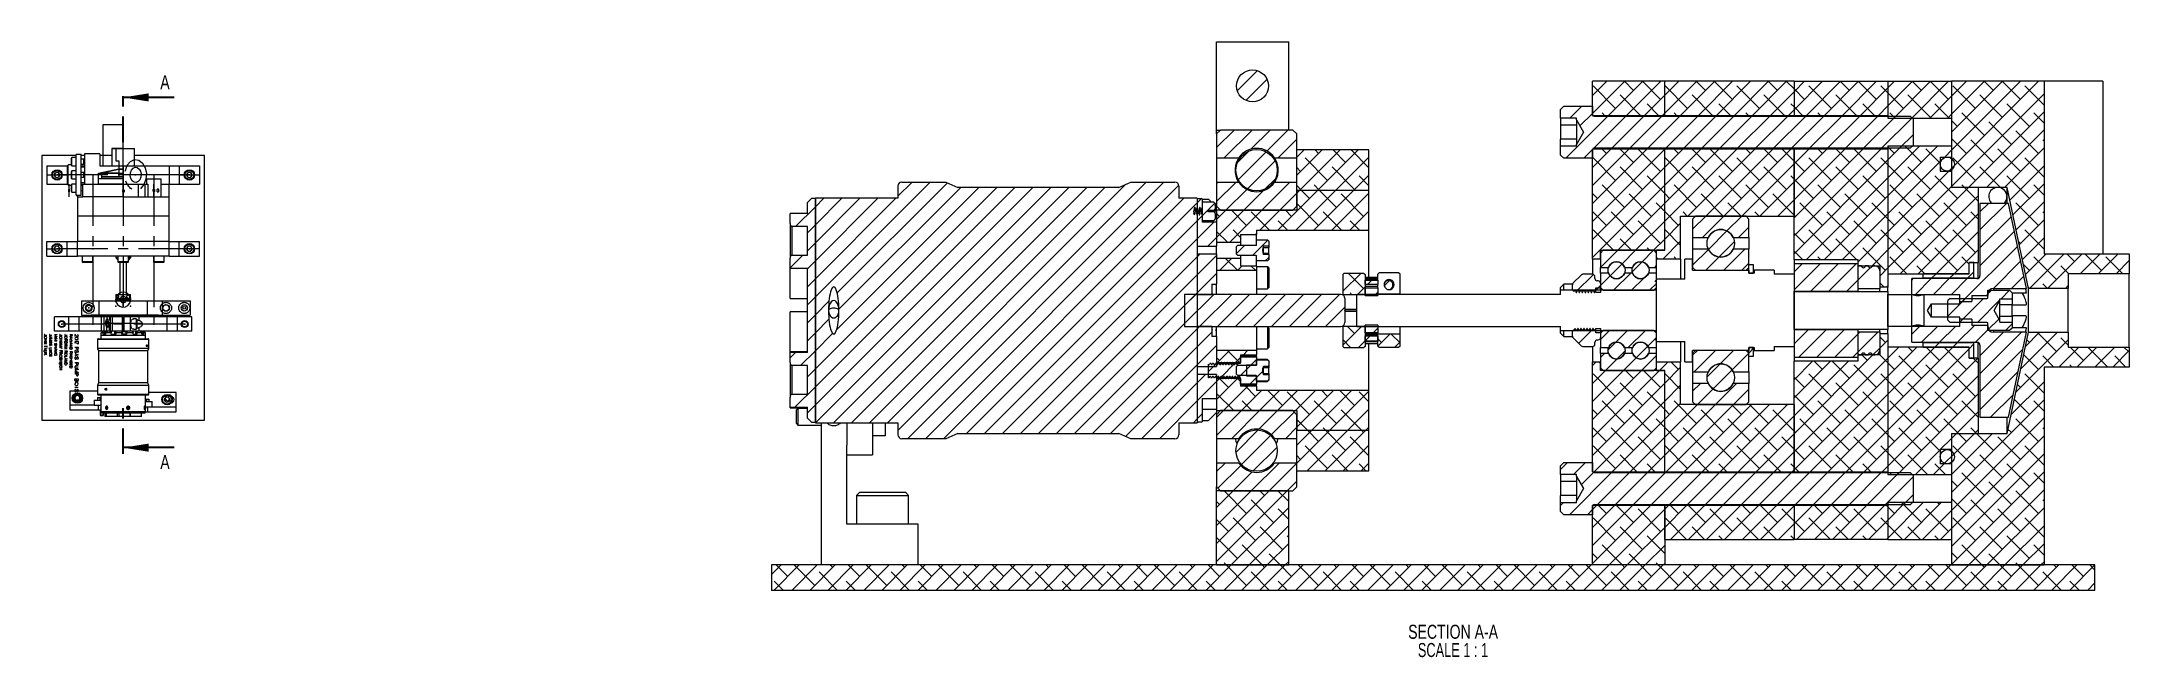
# Model space of a CAD drawing. Header units: inches. Extents: x -4.1 to 16.4, y 2.1 to 8.2.
import ezdxf

# ---------------------------------------------------------------- set-up
doc = ezdxf.new("R2010")
doc.units = ezdxf.units.IN
doc.header["$MEASUREMENT"] = 0
doc.header["$PDSIZE"] = -1
doc.linetypes.add('CENTERX2', pattern=[0.8, 0.5, -0.1, 0.1, -0.1])
doc.linetypes.add('PHANTOM', pattern=[0.5, 0.25, -0.05, 0.05, -0.05, 0.05, -0.05])
doc.styles.add('SLDTEXTSTYLE0', font='TXT', dxfattribs={"width": 0.75})
doc.styles.add('SLDTEXTSTYLE1', font='TXT', dxfattribs={"width": 0.681818})

msp = doc.modelspace()

# ---------------------------------------------------------------- texts
at = {"color": 7, "linetype": 'Continuous', "char_height": 0.138, "attachment_point": 1, "style": 'SLDTEXTSTYLE0'}
for insert in [(-2.893, 7.839), (-2.893, 4.109)]:
    msp.add_mtext('A', dxfattribs=dict(at, insert=insert))

# ---------------------------------------------------------------- blocks, each defined once
blk = doc.blocks.new('SW_NOTE_0')
at = {"color": 0, "linetype": 'Continuous', "lineweight": 18, "char_height": 0.1378, "attachment_point": 2}
for s, insert, style in [('SECTION A-A', (0.558, 0.178), 'SLDTEXTSTYLE0'), ('SCALE 1 : 1', (0.557, -0.001), 'SLDTEXTSTYLE1')]:
    blk.add_mtext(s, dxfattribs=dict(at, insert=insert, style=style))

# ---------------------------------------------------------------- hatches: boundary and pattern name
at = {"linetype": 'Continuous', "lineweight": 18}
h = msp.add_hatch(dxfattribs=at)
h.set_pattern_fill('ANSI31', style=0)
edge = h.paths.add_edge_path(flags=0)
edge.add_arc((7.837, 7.734), 0.157, 0, 360)
h = msp.add_hatch(dxfattribs=at)
h.set_pattern_fill('ANSI38', style=0)
h.paths.add_polyline_path([(11.885, 7.445), (11.885, 7.78), (11.176, 7.78), (11.176, 7.445)], flags=0)
h = msp.add_hatch(dxfattribs=at)
h.set_pattern_fill('ANSI38', style=0)
h.paths.add_polyline_path([(11.885, 7.78), (11.885, 7.445), (13.156, 7.445), (13.156, 7.78)], flags=0)
h = msp.add_hatch(dxfattribs=at)
h.set_pattern_fill('ANSI38', style=0)
h.paths.add_polyline_path([(14.078, 7.78), (13.156, 7.78), (13.156, 7.445), (14.078, 7.445)], flags=0)
h = msp.add_hatch(dxfattribs=at)
h.set_pattern_fill('ANSI38', style=0)
h.paths.add_polyline_path([(14.078, 7.78), (14.078, 7.418), (14.703, 7.418), (14.703, 7.78)], flags=0)
h = msp.add_hatch(dxfattribs=at)
h.set_pattern_fill('ANSI38', style=0)
h.paths.add_polyline_path([(15.612, 7.78), (14.703, 7.78), (14.703, 6.737), (15.158, 6.737), (15.248, 6.737), (15.459, 5.745), (15.849, 5.745), (15.849, 5.889), (16.449, 5.889), (16.449, 6.086), (15.612, 6.086)], flags=0)
h = msp.add_hatch(dxfattribs=at)
h.set_pattern_fill('ANSI31', style=0)
edge = h.paths.add_edge_path(flags=0)
edge.add_line((10.861, 7.141), (10.861, 7.055))
edge.add_line((10.861, 7.055), (10.893, 7.024))
edge.add_line((10.893, 7.024), (11.176, 7.024))
edge.add_line((11.176, 7.024), (11.176, 7.107))
edge.add_arc((11.192, 7.107), 0.0157, 90, 180, ccw=False)
edge.add_line((11.192, 7.122), (14.298, 7.122))
edge.add_line((14.298, 7.122), (14.326, 7.15))
edge.add_line((14.326, 7.15), (14.326, 7.41))
edge.add_line((14.326, 7.41), (14.298, 7.437))
edge.add_line((14.298, 7.437), (11.192, 7.437))
edge.add_arc((11.192, 7.453), 0.0157, 180, 270, ccw=False)
edge.add_line((11.176, 7.453), (11.176, 7.536))
edge.add_line((11.176, 7.536), (10.893, 7.536))
edge.add_line((10.893, 7.536), (10.861, 7.504))
edge.add_line((10.861, 7.504), (10.861, 7.418))
edge.add_line((10.861, 7.418), (11.019, 7.418))
edge.add_line((11.019, 7.418), (11.019, 7.4))
edge.add_line((11.019, 7.4), (11.088, 7.28))
edge.add_line((11.088, 7.28), (11.019, 7.16))
edge.add_line((11.019, 7.16), (11.019, 7.141))
edge.add_line((11.019, 7.141), (10.861, 7.141))
h = msp.add_hatch(dxfattribs=at)
h.set_pattern_fill('ANSI31', style=0)
edge = h.paths.add_edge_path(flags=0)
edge.add_line((8.231, 7.301), (7.522, 7.301))
edge.add_spline(control_points=[(7.522, 7.301), (7.509, 7.288), (7.496, 7.275), (7.483, 7.262)], knot_values=[0.108004, 0.108004, 0.108004, 0.108004, 0.109418, 0.109418, 0.109418, 0.109418], weights=[1, 1, 1, 1], degree=3, periodic=0)
edge.add_line((7.483, 7.262), (7.483, 7.029))
edge.add_line((7.483, 7.029), (7.702, 7.029))
edge.add_spline(control_points=[(7.702, 7.029), (7.715, 7.048), (7.733, 7.066), (7.752, 7.08), (7.771, 7.094), (7.793, 7.105), (7.816, 7.112), (7.839, 7.118), (7.863, 7.121), (7.887, 7.12), (7.911, 7.119), (7.935, 7.114), (7.957, 7.105), (7.979, 7.096), (8, 7.083), (8.017, 7.068), (8.03, 7.056), (8.042, 7.043), (8.052, 7.029)], knot_values=[0, 0, 0, 0, 0.001815, 0.001815, 0.001815, 0.00363, 0.00363, 0.00363, 0.005445, 0.005445, 0.005445, 0.00726, 0.00726, 0.00726, 0.009075, 0.009075, 0.009075, 0.01038, 0.01038, 0.01038, 0.01038], weights=[1, 1, 1, 1, 1, 1, 1, 1, 1, 1, 1, 1, 1, 1, 1, 1, 1, 1, 1], degree=3, periodic=0)
edge.add_line((8.052, 7.029), (8.271, 7.029))
edge.add_line((8.271, 7.029), (8.271, 7.262))
edge.add_spline(control_points=[(8.271, 7.262), (8.257, 7.275), (8.244, 7.288), (8.231, 7.301)], knot_values=[0.234431, 0.234431, 0.234431, 0.234431, 0.235858, 0.235858, 0.235858, 0.235858], weights=[1, 1, 1, 1], degree=3, periodic=0)
h = msp.add_hatch(dxfattribs=at)
h.set_pattern_fill('ANSI31', style=0)
edge = h.paths.add_edge_path(flags=0)
edge.add_arc((7.877, 6.906), 0.203, 0, 360)
h = msp.add_hatch(dxfattribs=at)
h.set_pattern_fill('ANSI38', style=0)
h.paths.add_polyline_path([(8.271, 6.711), (8.979, 6.711), (8.979, 7.105), (8.271, 7.105)], flags=0)
h = msp.add_hatch(dxfattribs=at)
h.set_pattern_fill('ANSI38', style=0)
h.paths.add_polyline_path([(11.176, 6.034), (11.255, 6.034), (11.255, 6.12), (11.885, 6.12), (11.885, 7.114), (11.176, 7.114)], flags=0)
h = msp.add_hatch(dxfattribs=at)
h.set_pattern_fill('ANSI38', style=0)
h.paths.add_polyline_path([(11.806, 6.034), (12.042, 6.034), (12.042, 6.455), (13.156, 6.455), (13.156, 7.114), (11.885, 7.114), (11.885, 6.12), (11.806, 6.12)], flags=0)
h = msp.add_hatch(dxfattribs=at)
h.set_pattern_fill('ANSI38', style=0)
h.paths.add_polyline_path([(14.078, 5.757), (14.078, 7.114), (13.156, 7.114), (13.156, 6.03), (13.781, 6.03), (13.781, 5.967), (13.999, 5.967), (13.999, 5.757)], flags=0)
h = msp.add_hatch(dxfattribs=at)
h.set_pattern_fill('ANSI38', style=0)
h.paths.add_polyline_path([(14.876, 5.889), (14.876, 5.999), (14.963, 5.999), (14.963, 6.737), (14.703, 6.737), (14.703, 6.897), (14.592, 6.897), (14.592, 7.036), (14.703, 7.036), (14.703, 7.142), (14.078, 7.142), (14.078, 5.889)], flags=0)
h = msp.add_hatch(dxfattribs=at)
h.set_pattern_fill('ANSI34', style=0)
edge = h.paths.add_edge_path(flags=0)
edge.add_arc((14.661, 6.966), 0.0695, 0, 360)
h = msp.add_hatch(dxfattribs=at)
h.set_pattern_fill('ANSI31', style=0)
edge = h.paths.add_edge_path(flags=0)
edge.add_arc((7.074, 4.309), 0.0394, 270, 360)
edge.add_line((7.113, 4.309), (7.113, 4.427))
edge.add_line((7.113, 4.427), (7.294, 4.427))
edge.add_line((7.294, 4.427), (7.294, 6.632))
edge.add_line((7.294, 6.632), (7.113, 6.632))
edge.add_line((7.113, 6.632), (7.113, 6.75))
edge.add_arc((7.074, 6.75), 0.0394, 0, 90)
edge.add_line((7.074, 6.79), (6.641, 6.79))
edge.add_line((6.641, 6.79), (6.522, 6.738))
edge.add_line((6.522, 6.738), (4.943, 6.738))
edge.add_line((4.943, 6.738), (4.825, 6.79))
edge.add_line((4.825, 6.79), (4.392, 6.79))
edge.add_arc((4.392, 6.75), 0.0394, 90, 180)
edge.add_line((4.352, 6.75), (4.352, 6.632))
edge.add_line((4.352, 6.632), (3.543, 6.632))
edge.add_line((3.543, 6.632), (3.543, 4.427))
edge.add_line((3.543, 4.427), (4.352, 4.427))
edge.add_line((4.352, 4.427), (4.352, 4.309))
edge.add_arc((4.392, 4.309), 0.0394, 180, 270)
edge.add_line((4.392, 4.27), (4.825, 4.27))
edge.add_line((4.825, 4.27), (4.943, 4.321))
edge.add_line((4.943, 4.321), (6.522, 4.321))
edge.add_line((6.522, 4.321), (6.641, 4.27))
edge.add_line((6.641, 4.27), (7.074, 4.27))
edge = h.paths.add_edge_path(flags=0)
edge.add_ellipse((3.722, 5.53), major_axis=(0, 0.232), ratio=0.218698, start_angle=90, end_angle=270, ccw=False)
edge.add_ellipse((3.722, 5.53), major_axis=(0, 0.232), ratio=0.218698, start_angle=-90, end_angle=90, ccw=False)
h = msp.add_hatch(dxfattribs=at)
h.set_pattern_fill('ANSI31', style=0)
edge = h.paths.add_edge_path(flags=0)
edge.add_line((7.702, 6.787), (7.483, 6.787))
edge.add_line((7.483, 6.787), (7.483, 6.553))
edge.add_spline(control_points=[(7.483, 6.553), (7.496, 6.54), (7.509, 6.527), (7.522, 6.514)], knot_values=[0.062406, 0.062406, 0.062406, 0.062406, 0.06382, 0.06382, 0.06382, 0.06382], weights=[1, 1, 1, 1], degree=3, periodic=0)
edge.add_line((7.522, 6.514), (8.231, 6.514))
edge.add_spline(control_points=[(8.231, 6.514), (8.244, 6.527), (8.257, 6.54), (8.271, 6.553)], knot_values=[0.134682, 0.134682, 0.134682, 0.134682, 0.136103, 0.136103, 0.136103, 0.136103], weights=[1, 1, 1, 1], degree=3, periodic=0)
edge.add_line((8.271, 6.553), (8.271, 6.787))
edge.add_line((8.271, 6.787), (8.052, 6.787))
edge.add_spline(control_points=[(8.052, 6.787), (8.038, 6.767), (8.021, 6.75), (8.002, 6.736), (7.983, 6.722), (7.961, 6.711), (7.938, 6.704), (7.915, 6.697), (7.891, 6.694), (7.867, 6.695), (7.843, 6.696), (7.819, 6.702), (7.797, 6.71), (7.775, 6.719), (7.754, 6.732), (7.736, 6.748), (7.723, 6.759), (7.712, 6.772), (7.702, 6.787)], knot_values=[0, 0, 0, 0, 0.001815, 0.001815, 0.001815, 0.00363, 0.00363, 0.00363, 0.005445, 0.005445, 0.005445, 0.00726, 0.00726, 0.00726, 0.009075, 0.009075, 0.009075, 0.01038, 0.01038, 0.01038, 0.01038], weights=[1, 1, 1, 1, 1, 1, 1, 1, 1, 1, 1, 1, 1, 1, 1, 1, 1, 1, 1], degree=3, periodic=0)
h = msp.add_hatch(dxfattribs=at)
h.set_pattern_fill('ANSI31', style=0)
edge = h.paths.add_edge_path(flags=0)
edge.add_line((3.311, 6.353), (3.464, 6.353))
edge.add_line((3.464, 6.353), (3.464, 6.071))
edge.add_line((3.464, 6.071), (3.311, 6.071))
edge.add_spline(control_points=[(3.311, 6.071), (3.31, 6.071), (3.309, 6.071), (3.308, 6.071), (3.307, 6.071), (3.305, 6.07), (3.304, 6.069), (3.303, 6.068), (3.302, 6.067), (3.301, 6.066), (3.3, 6.065), (3.3, 6.063), (3.299, 6.062), (3.299, 6.061), (3.299, 6.06), (3.299, 6.059)], knot_values=[0, 0, 0, 0, 0.000066, 0.000066, 0.000066, 0.000173, 0.000173, 0.000173, 0.000288, 0.000288, 0.000288, 0.000406, 0.000406, 0.000406, 0.000493, 0.000493, 0.000493, 0.000493], weights=[1, 1, 1, 1, 1, 1, 1, 1, 1, 1, 1, 1, 1, 1, 1, 1], degree=3, periodic=0)
edge.add_line((3.299, 6.059), (3.299, 6.042))
edge.add_line((3.299, 6.042), (3.295, 6.042))
edge.add_line((3.295, 6.042), (3.295, 5.943))
edge.add_line((3.295, 5.943), (3.464, 5.943))
edge.add_line((3.464, 5.943), (3.464, 5.116))
edge.add_line((3.464, 5.116), (3.295, 5.116))
edge.add_line((3.295, 5.116), (3.295, 5.018))
edge.add_line((3.295, 5.018), (3.299, 5.018))
edge.add_line((3.299, 5.018), (3.299, 5.001))
edge.add_spline(control_points=[(3.299, 5.001), (3.299, 5), (3.299, 4.999), (3.299, 4.997), (3.3, 4.996), (3.3, 4.995), (3.301, 4.994), (3.302, 4.992), (3.303, 4.992), (3.304, 4.991), (3.305, 4.99), (3.306, 4.989), (3.307, 4.989), (3.308, 4.989), (3.309, 4.988), (3.311, 4.988)], knot_values=[0.000143, 0.000143, 0.000143, 0.000143, 0.000238, 0.000238, 0.000238, 0.000343, 0.000343, 0.000343, 0.000441, 0.000441, 0.000441, 0.000535, 0.000535, 0.000535, 0.000629, 0.000629, 0.000629, 0.000629], weights=[1, 1, 1, 1, 1, 1, 1, 1, 1, 1, 1, 1, 1, 1, 1, 1], degree=3, periodic=0)
edge.add_line((3.311, 4.988), (3.464, 4.988))
edge.add_line((3.464, 4.988), (3.464, 4.707))
edge.add_line((3.464, 4.707), (3.311, 4.707))
edge.add_spline(control_points=[(3.311, 4.707), (3.31, 4.707), (3.31, 4.707), (3.31, 4.707), (3.308, 4.707), (3.307, 4.706), (3.306, 4.706), (3.305, 4.705), (3.303, 4.704), (3.302, 4.703), (3.301, 4.702), (3.3, 4.701), (3.3, 4.699), (3.299, 4.698), (3.299, 4.696), (3.299, 4.695), (3.299, 4.694), (3.299, 4.694), (3.299, 4.694)], knot_values=[0, 0, 0, 0, 0.000025, 0.000025, 0.000025, 0.000129, 0.000129, 0.000129, 0.000241, 0.000241, 0.000241, 0.000359, 0.000359, 0.000359, 0.000477, 0.000477, 0.000477, 0.000496, 0.000496, 0.000496, 0.000496], weights=[1, 1, 1, 1, 1, 1, 1, 1, 1, 1, 1, 1, 1, 1, 1, 1, 1, 1, 1], degree=3, periodic=0)
edge.add_line((3.299, 4.694), (3.299, 4.677))
edge.add_line((3.299, 4.677), (3.295, 4.677))
edge.add_line((3.295, 4.677), (3.295, 4.579))
edge.add_line((3.295, 4.579), (3.464, 4.579))
edge.add_line((3.464, 4.579), (3.464, 4.471))
edge.add_line((3.464, 4.471), (3.504, 4.431))
edge.add_line((3.504, 4.431), (3.543, 4.431))
edge.add_line((3.543, 4.431), (3.543, 6.628))
edge.add_line((3.543, 6.628), (3.504, 6.628))
edge.add_line((3.504, 6.628), (3.464, 6.589))
edge.add_line((3.464, 6.589), (3.464, 6.481))
edge.add_line((3.464, 6.481), (3.295, 6.481))
edge.add_line((3.295, 6.481), (3.295, 6.383))
edge.add_line((3.295, 6.383), (3.299, 6.383))
edge.add_line((3.299, 6.383), (3.299, 6.366))
edge.add_spline(control_points=[(3.299, 6.366), (3.299, 6.364), (3.299, 6.363), (3.299, 6.362), (3.3, 6.361), (3.3, 6.359), (3.301, 6.358), (3.302, 6.357), (3.303, 6.356), (3.304, 6.355), (3.305, 6.355), (3.306, 6.354), (3.307, 6.354), (3.308, 6.353), (3.309, 6.353), (3.311, 6.353)], knot_values=[0.000493, 0.000493, 0.000493, 0.000493, 0.000591, 0.000591, 0.000591, 0.000698, 0.000698, 0.000698, 0.000797, 0.000797, 0.000797, 0.000893, 0.000893, 0.000893, 0.000989, 0.000989, 0.000989, 0.000989], weights=[1, 1, 1, 1, 1, 1, 1, 1, 1, 1, 1, 1, 1, 1, 1, 1], degree=3, periodic=0)
h = msp.add_hatch(dxfattribs=at)
h.set_pattern_fill('ANSI31', style=0)
h.paths.add_polyline_path([(7.483, 6.159), (7.483, 6.396), (7.343, 6.396), (7.343, 6.624), (7.294, 6.624), (7.294, 6.159)], flags=0)
h = msp.add_hatch(dxfattribs=at)
h.set_pattern_fill('ANSI31', style=0)
edge = h.paths.add_edge_path(flags=0)
edge.add_line((7.468, 6.429), (7.468, 6.482))
edge.add_spline(control_points=[(7.468, 6.482), (7.466, 6.486), (7.465, 6.49), (7.464, 6.494), (7.464, 6.495), (7.464, 6.497), (7.463, 6.499)], knot_values=[0.000313, 0.000313, 0.000313, 0.000313, 0.000619, 0.000619, 0.000619, 0.000765, 0.000765, 0.000765, 0.000765], weights=[1, 1, 1, 1, 1, 1, 1], degree=3, periodic=0)
edge.add_line((7.463, 6.499), (7.398, 6.499))
edge.add_line((7.398, 6.499), (7.398, 6.515))
edge.add_line((7.398, 6.515), (7.465, 6.515))
edge.add_spline(control_points=[(7.465, 6.515), (7.465, 6.518), (7.466, 6.522), (7.467, 6.525), (7.468, 6.525), (7.468, 6.526), (7.468, 6.526)], knot_values=[0.00135, 0.00135, 0.00135, 0.00135, 0.001591, 0.001591, 0.001591, 0.001638, 0.001638, 0.001638, 0.001638], weights=[1, 1, 1, 1, 1, 1, 1], degree=3, periodic=0)
edge.add_line((7.468, 6.526), (7.468, 6.579))
edge.add_spline(control_points=[(7.468, 6.579), (7.464, 6.584), (7.46, 6.589), (7.455, 6.594)], knot_values=[0.011316, 0.011316, 0.011316, 0.011316, 0.011812, 0.011812, 0.011812, 0.011812], weights=[1, 1, 1, 1], degree=3, periodic=0)
edge.add_line((7.455, 6.594), (7.349, 6.594))
edge.add_spline(control_points=[(7.349, 6.594), (7.347, 6.592), (7.345, 6.589), (7.343, 6.587)], knot_values=[0.006401, 0.006401, 0.006401, 0.006401, 0.006644, 0.006644, 0.006644, 0.006644], weights=[1, 1, 1, 1], degree=3, periodic=0)
edge.add_line((7.343, 6.587), (7.343, 6.542))
edge.add_spline(control_points=[(7.343, 6.542), (7.342, 6.539), (7.341, 6.536), (7.339, 6.533), (7.336, 6.522), (7.333, 6.51), (7.333, 6.498), (7.333, 6.493), (7.333, 6.487), (7.334, 6.482), (7.334, 6.479), (7.335, 6.477), (7.336, 6.474), (7.336, 6.471), (7.337, 6.469), (7.338, 6.466)], knot_values=[0.000013, 0.000013, 0.000013, 0.000013, 0.000266, 0.000266, 0.000266, 0.001163, 0.001163, 0.001163, 0.001575, 0.001575, 0.001575, 0.001786, 0.001786, 0.001786, 0.001997, 0.001997, 0.001997, 0.001997], weights=[1, 1, 1, 1, 1, 1, 1, 1, 1, 1, 1, 1, 1, 1, 1, 1], degree=3, periodic=0)
edge.add_line((7.338, 6.466), (7.341, 6.466))
edge.add_spline(control_points=[(7.341, 6.466), (7.342, 6.468), (7.342, 6.469), (7.343, 6.471)], knot_values=[0, 0, 0, 0, 0.000137, 0.000137, 0.000137, 0.000137], weights=[1, 1, 1, 1], degree=3, periodic=0)
edge.add_line((7.343, 6.471), (7.343, 6.422))
edge.add_spline(control_points=[(7.343, 6.422), (7.345, 6.419), (7.347, 6.417), (7.349, 6.414)], knot_values=[0.011561, 0.011561, 0.011561, 0.011561, 0.011807, 0.011807, 0.011807, 0.011807], weights=[1, 1, 1, 1], degree=3, periodic=0)
edge.add_line((7.349, 6.414), (7.455, 6.414))
edge.add_spline(control_points=[(7.455, 6.414), (7.46, 6.419), (7.464, 6.424), (7.468, 6.429)], knot_values=[0.006406, 0.006406, 0.006406, 0.006406, 0.006893, 0.006893, 0.006893, 0.006893], weights=[1, 1, 1, 1], degree=3, periodic=0)
h = msp.add_hatch(dxfattribs=at)
h.set_pattern_fill('ANSI38', style=0)
h.paths.add_polyline_path([(8.271, 6.514), (7.483, 6.514), (7.483, 6.199), (7.719, 6.199), (7.719, 6.274), (7.877, 6.274), (7.877, 6.317), (8.979, 6.317), (8.979, 6.711), (8.271, 6.711)], flags=0)
h = msp.add_hatch(dxfattribs=at)
h.set_pattern_fill('ANSI31', style=0)
edge = h.paths.add_edge_path(flags=0)
edge.add_line((14.903, 5.616), (14.903, 5.677))
edge.add_line((14.903, 5.677), (15.061, 5.677))
edge.add_line((15.061, 5.677), (15.061, 5.692))
edge.add_arc((15.114, 5.692), 0.0529, 90, 180, ccw=False)
edge.add_line((15.114, 5.745), (15.438, 5.745))
edge.add_line((15.438, 5.745), (15.261, 6.58))
edge.add_line((15.261, 6.58), (14.982, 6.58))
edge.add_line((14.982, 6.58), (14.982, 5.872))
edge.add_arc((14.952, 5.872), 0.03, 270, 360, ccw=False)
edge.add_line((14.952, 5.842), (14.313, 5.842))
edge.add_line((14.313, 5.842), (14.313, 5.687))
edge.add_line((14.313, 5.687), (14.785, 5.687))
edge.add_line((14.785, 5.687), (14.785, 5.616))
edge.add_line((14.785, 5.616), (14.903, 5.616))
h = msp.add_hatch(dxfattribs=at)
h.set_pattern_fill('ANSI31', style=0)
edge = h.paths.add_edge_path(flags=0)
edge.add_line((7.271, 6.542), (7.268, 6.542))
edge.add_spline(control_points=[(7.268, 6.542), (7.267, 6.539), (7.266, 6.536), (7.264, 6.533), (7.261, 6.522), (7.258, 6.51), (7.258, 6.498), (7.258, 6.494), (7.258, 6.489), (7.259, 6.484)], knot_values=[0, 0, 0, 0, 0.000266, 0.000266, 0.000266, 0.001163, 0.001163, 0.001163, 0.001515, 0.001515, 0.001515, 0.001515], weights=[1, 1, 1, 1, 1, 1, 1, 1, 1, 1], degree=3, periodic=0)
edge.add_spline(control_points=[(7.259, 6.484), (7.261, 6.479), (7.264, 6.473), (7.267, 6.468)], knot_values=[0.001738, 0.001738, 0.001738, 0.001738, 0.002211, 0.002211, 0.002211, 0.002211], weights=[1, 1, 1, 1], degree=3, periodic=0)
edge.add_spline(control_points=[(7.267, 6.468), (7.268, 6.47), (7.269, 6.473), (7.27, 6.476), (7.274, 6.487), (7.276, 6.498), (7.276, 6.51), (7.277, 6.515), (7.276, 6.521), (7.275, 6.526), (7.275, 6.529), (7.274, 6.532), (7.273, 6.534), (7.273, 6.537), (7.272, 6.54), (7.271, 6.542)], knot_values=[0.000054, 0.000054, 0.000054, 0.000054, 0.000266, 0.000266, 0.000266, 0.001152, 0.001152, 0.001152, 0.001569, 0.001569, 0.001569, 0.001781, 0.001781, 0.001781, 0.001995, 0.001995, 0.001995, 0.001995], weights=[1, 1, 1, 1, 1, 1, 1, 1, 1, 1, 1, 1, 1, 1, 1, 1], degree=3, periodic=0)
h = msp.add_hatch(dxfattribs=at)
h.set_pattern_fill('ANSI31', style=0)
edge = h.paths.add_edge_path(flags=0)
edge.add_line((7.296, 6.542), (7.293, 6.542))
edge.add_spline(control_points=[(7.293, 6.542), (7.292, 6.539), (7.291, 6.536), (7.289, 6.533), (7.286, 6.522), (7.283, 6.51), (7.283, 6.498), (7.283, 6.493), (7.283, 6.487), (7.284, 6.482), (7.284, 6.479), (7.285, 6.477), (7.286, 6.474), (7.286, 6.471), (7.287, 6.469), (7.288, 6.466)], knot_values=[0, 0, 0, 0, 0.000266, 0.000266, 0.000266, 0.001163, 0.001163, 0.001163, 0.001575, 0.001575, 0.001575, 0.001786, 0.001786, 0.001786, 0.001997, 0.001997, 0.001997, 0.001997], weights=[1, 1, 1, 1, 1, 1, 1, 1, 1, 1, 1, 1, 1, 1, 1, 1], degree=3, periodic=0)
edge.add_line((7.288, 6.466), (7.291, 6.466))
edge.add_spline(control_points=[(7.291, 6.466), (7.292, 6.469), (7.294, 6.472), (7.295, 6.476), (7.299, 6.487), (7.301, 6.498), (7.301, 6.51), (7.302, 6.515), (7.301, 6.521), (7.3, 6.526), (7.3, 6.529), (7.299, 6.532), (7.298, 6.534), (7.298, 6.537), (7.297, 6.54), (7.296, 6.542)], knot_values=[0, 0, 0, 0, 0.000266, 0.000266, 0.000266, 0.001152, 0.001152, 0.001152, 0.001569, 0.001569, 0.001569, 0.001781, 0.001781, 0.001781, 0.001995, 0.001995, 0.001995, 0.001995], weights=[1, 1, 1, 1, 1, 1, 1, 1, 1, 1, 1, 1, 1, 1, 1, 1], degree=3, periodic=0)
h = msp.add_hatch(dxfattribs=at)
h.set_pattern_fill('ANSI31', style=0)
edge = h.paths.add_edge_path(flags=0)
edge.add_line((7.321, 6.542), (7.318, 6.542))
edge.add_spline(control_points=[(7.318, 6.542), (7.317, 6.539), (7.316, 6.536), (7.314, 6.533), (7.311, 6.522), (7.308, 6.51), (7.308, 6.498), (7.308, 6.493), (7.308, 6.487), (7.309, 6.482), (7.309, 6.479), (7.31, 6.477), (7.311, 6.474), (7.311, 6.471), (7.312, 6.469), (7.313, 6.466)], knot_values=[0, 0, 0, 0, 0.000266, 0.000266, 0.000266, 0.001163, 0.001163, 0.001163, 0.001575, 0.001575, 0.001575, 0.001786, 0.001786, 0.001786, 0.001997, 0.001997, 0.001997, 0.001997], weights=[1, 1, 1, 1, 1, 1, 1, 1, 1, 1, 1, 1, 1, 1, 1, 1], degree=3, periodic=0)
edge.add_line((7.313, 6.466), (7.316, 6.466))
edge.add_spline(control_points=[(7.316, 6.466), (7.317, 6.469), (7.319, 6.472), (7.32, 6.476), (7.324, 6.487), (7.327, 6.499), (7.326, 6.511), (7.326, 6.517), (7.326, 6.522), (7.325, 6.527), (7.324, 6.532), (7.323, 6.537), (7.321, 6.542)], knot_values=[0, 0, 0, 0, 0.000266, 0.000266, 0.000266, 0.001198, 0.001198, 0.001198, 0.001593, 0.001593, 0.001593, 0.001996, 0.001996, 0.001996, 0.001996], weights=[1, 1, 1, 1, 1, 1, 1, 1, 1, 1, 1, 1, 1], degree=3, periodic=0)
h = msp.add_hatch(dxfattribs=at)
h.set_pattern_fill('ANSI31', style=0)
edge = h.paths.add_edge_path(flags=0)
edge.add_line((12.684, 6.455), (12.188, 6.455))
edge.add_line((12.188, 6.455), (12.16, 6.427))
edge.add_line((12.16, 6.427), (12.16, 6.246))
edge.add_line((12.16, 6.246), (12.313, 6.246))
edge.add_arc((12.436, 6.189), 0.135, 24.9972, 155.0028, ccw=False)
edge.add_line((12.558, 6.246), (12.711, 6.246))
edge.add_line((12.711, 6.246), (12.711, 6.427))
edge.add_line((12.711, 6.427), (12.684, 6.455))
h = msp.add_hatch(dxfattribs=at)
h.set_pattern_fill('ANSI31', style=0)
edge = h.paths.add_edge_path(flags=0)
edge.add_line((7.68, 6.157), (7.68, 6.082))
edge.add_spline(control_points=[(7.68, 6.082), (7.684, 6.078), (7.687, 6.073), (7.691, 6.069)], knot_values=[0.005227, 0.005227, 0.005227, 0.005227, 0.005666, 0.005666, 0.005666, 0.005666], weights=[1, 1, 1, 1], degree=3, periodic=0)
edge.add_line((7.691, 6.069), (7.873, 6.069))
edge.add_spline(control_points=[(7.873, 6.069), (7.873, 6.069), (7.874, 6.069), (7.874, 6.069), (7.874, 6.068), (7.874, 6.068), (7.874, 6.068), (7.875, 6.068), (7.875, 6.068), (7.875, 6.068), (7.876, 6.067), (7.876, 6.067), (7.876, 6.067), (7.876, 6.066), (7.877, 6.066), (7.877, 6.065), (7.877, 6.065), (7.877, 6.064), (7.877, 6.064)], knot_values=[0.000631, 0.000631, 0.000631, 0.000631, 0.000658, 0.000658, 0.000658, 0.000668, 0.000668, 0.000668, 0.000702, 0.000702, 0.000702, 0.000737, 0.000737, 0.000737, 0.000774, 0.000774, 0.000774, 0.000798, 0.000798, 0.000798, 0.000798], weights=[1, 1, 1, 1, 1, 1, 1, 1, 1, 1, 1, 1, 1, 1, 1, 1, 1, 1, 1], degree=3, periodic=0)
edge.add_line((7.877, 6.064), (7.877, 6.016))
edge.add_line((7.877, 6.016), (7.983, 6.016))
edge.add_spline(control_points=[(7.983, 6.016), (7.987, 6.019), (7.991, 6.023), (7.994, 6.027), (7.995, 6.028), (7.995, 6.028), (7.995, 6.028)], knot_values=[0.004716, 0.004716, 0.004716, 0.004716, 0.005131, 0.005131, 0.005131, 0.00515, 0.00515, 0.00515, 0.00515], weights=[1, 1, 1, 1, 1, 1, 1], degree=3, periodic=0)
edge.add_line((7.995, 6.028), (7.995, 6.079))
edge.add_line((7.995, 6.079), (7.944, 6.079))
edge.add_line((7.944, 6.079), (7.944, 6.079))
edge.add_spline(control_points=[(7.944, 6.079), (7.943, 6.081), (7.942, 6.084), (7.941, 6.086), (7.937, 6.095), (7.934, 6.104), (7.932, 6.113), (7.932, 6.12), (7.932, 6.127), (7.934, 6.133), (7.936, 6.142), (7.94, 6.151), (7.944, 6.16)], knot_values=[0.003169, 0.003169, 0.003169, 0.003169, 0.003361, 0.003361, 0.003361, 0.004081, 0.004081, 0.004081, 0.004594, 0.004594, 0.004594, 0.005327, 0.005327, 0.005327, 0.005327], weights=[1, 1, 1, 1, 1, 1, 1, 1, 1, 1, 1, 1, 1], degree=3, periodic=0)
edge.add_line((7.944, 6.16), (7.944, 6.161))
edge.add_line((7.944, 6.161), (7.995, 6.161))
edge.add_line((7.995, 6.161), (7.995, 6.211))
edge.add_spline(control_points=[(7.995, 6.211), (7.991, 6.215), (7.987, 6.22), (7.983, 6.224)], knot_values=[0.01099, 0.01099, 0.01099, 0.01099, 0.011424, 0.011424, 0.011424, 0.011424], weights=[1, 1, 1, 1], degree=3, periodic=0)
edge.add_line((7.983, 6.224), (7.877, 6.224))
edge.add_line((7.877, 6.224), (7.877, 6.175))
edge.add_spline(control_points=[(7.877, 6.175), (7.877, 6.175), (7.877, 6.174), (7.877, 6.174), (7.877, 6.174), (7.876, 6.173), (7.876, 6.172), (7.876, 6.172), (7.875, 6.172), (7.875, 6.171), (7.875, 6.171), (7.874, 6.171), (7.874, 6.171), (7.873, 6.171), (7.873, 6.171), (7.873, 6.171)], knot_values=[0.000123, 0.000123, 0.000123, 0.000123, 0.000147, 0.000147, 0.000147, 0.000191, 0.000191, 0.000191, 0.000233, 0.000233, 0.000233, 0.00027, 0.00027, 0.00027, 0.000291, 0.000291, 0.000291, 0.000291], weights=[1, 1, 1, 1, 1, 1, 1, 1, 1, 1, 1, 1, 1, 1, 1, 1], degree=3, periodic=0)
edge.add_line((7.873, 6.171), (7.691, 6.171))
edge.add_spline(control_points=[(7.691, 6.171), (7.689, 6.168), (7.687, 6.166), (7.686, 6.164), (7.684, 6.162), (7.682, 6.16), (7.68, 6.157)], knot_values=[0.002642, 0.002642, 0.002642, 0.002642, 0.002851, 0.002851, 0.002851, 0.003082, 0.003082, 0.003082, 0.003082], weights=[1, 1, 1, 1, 1, 1, 1], degree=3, periodic=0)
h = msp.add_hatch(dxfattribs=at)
h.set_pattern_fill('ANSI31', style=0)
edge = h.paths.add_edge_path(flags=0)
edge.add_arc((12.436, 6.189), 0.135, 0, 360)
h = msp.add_hatch(dxfattribs=at)
h.set_pattern_fill('ANSI31', style=0)
h.paths.add_polyline_path([(7.483, 6.081), (7.294, 6.081), (7.294, 5.687), (7.436, 5.687), (7.436, 5.786), (7.483, 5.786)], flags=0)
h = msp.add_hatch(dxfattribs=at)
h.set_pattern_fill('ANSI38', style=0)
h.paths.add_polyline_path([(7.719, 6.04), (7.483, 6.04), (7.483, 5.924), (7.877, 5.924), (7.877, 5.965), (7.719, 5.965)], flags=0)
h = msp.add_hatch(dxfattribs=at)
h.set_pattern_fill('ANSI31', style=0)
edge = h.paths.add_edge_path(flags=0)
edge.add_line((11.806, 5.951), (11.806, 6.093))
edge.add_line((11.806, 6.093), (11.778, 6.12))
edge.add_line((11.778, 6.12), (11.282, 6.12))
edge.add_line((11.282, 6.12), (11.255, 6.093))
edge.add_line((11.255, 6.093), (11.255, 5.951))
edge.add_line((11.255, 5.951), (11.334, 5.951))
edge.add_arc((11.412, 5.924), 0.0835, 19.3741, 160.6259, ccw=False)
edge.add_line((11.491, 5.951), (11.57, 5.951))
edge.add_arc((11.648, 5.924), 0.0835, 19.3741, 160.6259, ccw=False)
edge.add_line((11.727, 5.951), (11.806, 5.951))
h = msp.add_hatch(dxfattribs=at)
h.set_pattern_fill('ANSI31', style=0)
edge = h.paths.add_edge_path(flags=0)
edge.add_arc((11.412, 5.924), 0.0835, 0, 360)
h = msp.add_hatch(dxfattribs=at)
h.set_pattern_fill('ANSI31', style=0)
edge = h.paths.add_edge_path(flags=0)
edge.add_arc((11.648, 5.924), 0.0835, 0, 360)
h = msp.add_hatch(dxfattribs=at)
h.set_pattern_fill('ANSI31', style=0)
edge = h.paths.add_edge_path(flags=0)
edge.add_line((12.313, 6.132), (12.16, 6.132))
edge.add_line((12.16, 6.132), (12.16, 5.951))
edge.add_line((12.16, 5.951), (12.188, 5.924))
edge.add_line((12.188, 5.924), (12.684, 5.924))
edge.add_line((12.684, 5.924), (12.711, 5.951))
edge.add_line((12.711, 5.951), (12.711, 6.132))
edge.add_line((12.711, 6.132), (12.558, 6.132))
edge.add_arc((12.436, 6.189), 0.135, 204.9972, 335.0028, ccw=False)
h = msp.add_hatch(dxfattribs=at)
h.set_pattern_fill('ANSI32', style=0)
h.paths.add_polyline_path([(12.711, 5.978), (12.711, 5.894), (12.759, 5.894), (12.759, 5.978)], flags=0)
h = msp.add_hatch(dxfattribs=at)
h.set_pattern_fill('ANSI31', style=0)
h.paths.add_polyline_path([(13.781, 5.717), (13.781, 5.988), (13.156, 5.988), (13.156, 5.717)], flags=0)
h = msp.add_hatch(dxfattribs=at)
h.set_pattern_fill('ANSI34', style=0)
edge = h.paths.add_edge_path(flags=0)
edge.add_line((13.781, 5.74), (13.999, 5.74))
edge.add_line((13.999, 5.74), (13.999, 5.917))
edge.add_arc((13.949, 5.917), 0.05, 360, 450)
edge.add_line((13.949, 5.967), (13.924, 5.967))
edge.add_arc((13.905, 5.967), 0.0189, 180, 360, ccw=False)
edge.add_line((13.886, 5.967), (13.856, 5.967))
edge.add_arc((13.837, 5.967), 0.0189, 180, 360, ccw=False)
edge.add_line((13.818, 5.967), (13.781, 5.967))
edge.add_line((13.781, 5.967), (13.781, 5.74))
h = msp.add_hatch(dxfattribs=at)
h.set_pattern_fill('ANSI31', style=0)
h.paths.add_polyline_path([(14.423, 5.845), (14.923, 5.845), (14.923, 5.999), (14.876, 5.999), (14.876, 5.889), (14.423, 5.889)], flags=0)
h = msp.add_hatch(dxfattribs=at)
h.set_pattern_fill('ANSI38', style=0)
h.paths.add_polyline_path([(8.942, 5.687), (8.942, 5.882), (8.928, 5.897), (8.738, 5.897), (8.723, 5.882), (8.723, 5.687)], flags=0)
h = msp.add_hatch(dxfattribs=at)
h.set_pattern_fill('ANSI34', style=0)
h.paths.add_polyline_path([(9.067, 5.785), (9.067, 5.828), (8.942, 5.828), (8.942, 5.785)], flags=0)
h = msp.add_hatch(dxfattribs=at)
h.set_pattern_fill('ANSI34', style=0)
h.paths.add_polyline_path([(9.067, 5.675), (9.067, 5.75), (8.942, 5.75), (8.942, 5.675)], flags=0)
h = msp.add_hatch(dxfattribs=at)
h.set_pattern_fill('ANSI38', style=0)
edge = h.paths.add_edge_path(flags=0)
edge.add_arc((9.178, 5.783), 0.0492, 199.0698, 243.9052)
edge.add_spline(control_points=[(9.156, 5.739), (9.158, 5.738), (9.16, 5.737), (9.162, 5.737), (9.167, 5.736), (9.172, 5.735), (9.177, 5.736), (9.182, 5.736), (9.187, 5.738), (9.192, 5.74), (9.196, 5.741), (9.2, 5.744), (9.203, 5.747), (9.207, 5.75), (9.21, 5.754), (9.212, 5.758), (9.214, 5.762), (9.216, 5.767), (9.217, 5.771), (9.217, 5.775), (9.217, 5.779), (9.217, 5.783), (9.216, 5.787), (9.215, 5.791), (9.213, 5.795)], knot_values=[0, 0, 0, 0, 0.000143, 0.000143, 0.000143, 0.000546, 0.000546, 0.000546, 0.000934, 0.000934, 0.000934, 0.001291, 0.001291, 0.001291, 0.001649, 0.001649, 0.001649, 0.002005, 0.002005, 0.002005, 0.002318, 0.002318, 0.002318, 0.002632, 0.002632, 0.002632, 0.002632], weights=[1, 1, 1, 1, 1, 1, 1, 1, 1, 1, 1, 1, 1, 1, 1, 1, 1, 1, 1, 1, 1, 1, 1, 1, 1], degree=3, periodic=0)
edge.add_spline(control_points=[(9.213, 5.795), (9.212, 5.799), (9.21, 5.803), (9.208, 5.806), (9.205, 5.809), (9.202, 5.812), (9.198, 5.814), (9.197, 5.815), (9.196, 5.816), (9.194, 5.817)], knot_values=[0, 0, 0, 0, 0.00031, 0.00031, 0.00031, 0.000632, 0.000632, 0.000632, 0.000744, 0.000744, 0.000744, 0.000744], weights=[1, 1, 1, 1, 1, 1, 1, 1, 1, 1], degree=3, periodic=0)
edge.add_spline(control_points=[(9.194, 5.817), (9.191, 5.819), (9.187, 5.82), (9.184, 5.821), (9.179, 5.823), (9.175, 5.823), (9.17, 5.823), (9.165, 5.823), (9.16, 5.821), (9.156, 5.819), (9.151, 5.817), (9.147, 5.814), (9.143, 5.81), (9.14, 5.807), (9.137, 5.803), (9.134, 5.798), (9.132, 5.793), (9.131, 5.787), (9.13, 5.782), (9.13, 5.777), (9.13, 5.772), (9.131, 5.767)], knot_values=[0, 0, 0, 0, 0.000302, 0.000302, 0.000302, 0.000645, 0.000645, 0.000645, 0.001031, 0.001031, 0.001031, 0.001414, 0.001414, 0.001414, 0.001801, 0.001801, 0.001801, 0.002232, 0.002232, 0.002232, 0.002617, 0.002617, 0.002617, 0.002617], weights=[1, 1, 1, 1, 1, 1, 1, 1, 1, 1, 1, 1, 1, 1, 1, 1, 1, 1, 1, 1, 1, 1], degree=3, periodic=0)
h = msp.add_hatch(dxfattribs=at)
h.set_pattern_fill('ANSI31', style=0)
edge = h.paths.add_edge_path(flags=0)
edge.add_line((11.046, 5.707), (11.05, 5.707))
edge.add_line((11.05, 5.707), (11.061, 5.727))
edge.add_line((11.061, 5.727), (11.064, 5.727))
edge.add_line((11.064, 5.727), (11.075, 5.707))
edge.add_line((11.075, 5.707), (11.079, 5.707))
edge.add_line((11.079, 5.707), (11.09, 5.727))
edge.add_line((11.09, 5.727), (11.094, 5.727))
edge.add_line((11.094, 5.727), (11.105, 5.707))
edge.add_line((11.105, 5.707), (11.109, 5.707))
edge.add_line((11.109, 5.707), (11.12, 5.727))
edge.add_line((11.12, 5.727), (11.123, 5.727))
edge.add_line((11.123, 5.727), (11.134, 5.707))
edge.add_line((11.134, 5.707), (11.138, 5.707))
edge.add_line((11.138, 5.707), (11.149, 5.727))
edge.add_line((11.149, 5.727), (11.153, 5.727))
edge.add_line((11.153, 5.727), (11.164, 5.707))
edge.add_line((11.164, 5.707), (11.168, 5.707))
edge.add_line((11.168, 5.707), (11.179, 5.727))
edge.add_line((11.179, 5.727), (11.182, 5.727))
edge.add_line((11.182, 5.727), (11.193, 5.707))
edge.add_line((11.193, 5.707), (11.197, 5.707))
edge.add_line((11.197, 5.707), (11.208, 5.727))
edge.add_line((11.208, 5.727), (11.21, 5.727))
edge.add_line((11.21, 5.727), (11.21, 5.752))
edge.add_line((11.21, 5.752), (11.255, 5.752))
edge.add_line((11.255, 5.752), (11.255, 5.796))
edge.add_arc((11.231, 5.796), 0.0238, 0, 86)
edge.add_line((11.233, 5.82), (11.222, 5.821))
edge.add_arc((11.223, 5.844), 0.0238, 180, 266, ccw=False)
edge.add_line((11.2, 5.844), (11.2, 5.86))
edge.add_arc((11.176, 5.86), 0.0238, 0, 90)
edge.add_line((11.176, 5.884), (11.081, 5.884))
edge.add_arc((11.081, 5.86), 0.0238, 90, 135)
edge.add_line((11.064, 5.877), (10.986, 5.799))
edge.add_arc((11.003, 5.782), 0.0238, 135, 180)
edge.add_line((10.979, 5.782), (10.979, 5.734))
edge.add_line((10.979, 5.734), (10.996, 5.717))
edge.add_line((10.996, 5.717), (11.002, 5.727))
edge.add_line((11.002, 5.727), (11.005, 5.727))
edge.add_line((11.005, 5.727), (11.016, 5.707))
edge.add_line((11.016, 5.707), (11.02, 5.707))
edge.add_line((11.02, 5.707), (11.031, 5.727))
edge.add_line((11.031, 5.727), (11.035, 5.727))
edge.add_line((11.035, 5.727), (11.046, 5.707))
h = msp.add_hatch(dxfattribs=at)
h.set_pattern_fill('ANSI31', style=0)
h.paths.add_polyline_path([(11.255, 5.707), (11.255, 5.752), (11.21, 5.752), (11.21, 5.707)], flags=0)
h = msp.add_hatch(dxfattribs=at)
h.set_pattern_fill('ANSI31', style=0)
edge = h.paths.add_edge_path(flags=0)
edge.add_line((11.796, 5.82), (11.806, 5.83))
edge.add_line((11.806, 5.83), (11.806, 5.896))
edge.add_line((11.806, 5.896), (11.727, 5.896))
edge.add_arc((11.648, 5.924), 0.0835, 199.3741, 340.6259, ccw=False)
edge.add_line((11.57, 5.896), (11.491, 5.896))
edge.add_arc((11.412, 5.924), 0.0835, 199.3741, 340.6259, ccw=False)
edge.add_line((11.334, 5.896), (11.255, 5.896))
edge.add_line((11.255, 5.896), (11.255, 5.754))
edge.add_line((11.255, 5.754), (11.282, 5.727))
edge.add_line((11.282, 5.727), (11.778, 5.727))
edge.add_line((11.778, 5.727), (11.806, 5.754))
edge.add_line((11.806, 5.754), (11.806, 5.82))
edge.add_line((11.806, 5.82), (11.796, 5.81))
edge.add_line((11.796, 5.81), (11.796, 5.82))
h = msp.add_hatch(dxfattribs=at)
h.set_pattern_fill('ANSI31', style=0)
edge = h.paths.add_edge_path(flags=0)
edge.add_line((8.704, 5.687), (7.168, 5.687))
edge.add_line((7.168, 5.687), (7.168, 5.372))
edge.add_line((7.168, 5.372), (8.704, 5.372))
edge.add_arc((8.704, 5.412), 0.0394, 270, 360)
edge.add_line((8.743, 5.412), (8.743, 5.528))
edge.add_line((8.743, 5.528), (8.739, 5.528))
edge.add_line((8.739, 5.528), (8.739, 5.532))
edge.add_line((8.739, 5.532), (8.743, 5.532))
edge.add_line((8.743, 5.532), (8.743, 5.648))
edge.add_arc((8.704, 5.648), 0.0394, 0, 90)
h = msp.add_hatch(dxfattribs=at)
h.set_pattern_fill('ANSI31', style=0)
edge = h.paths.add_edge_path(flags=0)
edge.add_line((15.297, 5.645), (15.297, 5.703))
edge.add_line((15.297, 5.703), (15.274, 5.727))
edge.add_line((15.274, 5.727), (15.061, 5.727))
edge.add_line((15.061, 5.727), (15.061, 5.658))
edge.add_arc((15.051, 5.658), 0.00984, 270, 360, ccw=False)
edge.add_line((15.051, 5.648), (14.689, 5.648))
edge.add_line((14.689, 5.648), (14.667, 5.626))
edge.add_line((14.667, 5.626), (14.667, 5.434))
edge.add_line((14.667, 5.434), (14.689, 5.412))
edge.add_line((14.689, 5.412), (15.051, 5.412))
edge.add_arc((15.051, 5.402), 0.00984, 0, 90, ccw=False)
edge.add_line((15.061, 5.402), (15.061, 5.333))
edge.add_line((15.061, 5.333), (15.274, 5.333))
edge.add_line((15.274, 5.333), (15.297, 5.357))
edge.add_line((15.297, 5.357), (15.297, 5.414))
edge.add_line((15.297, 5.414), (15.179, 5.414))
edge.add_line((15.179, 5.414), (15.179, 5.43))
edge.add_line((15.179, 5.43), (15.121, 5.53))
edge.add_line((15.121, 5.53), (15.179, 5.63))
edge.add_line((15.179, 5.63), (15.179, 5.645))
edge.add_line((15.179, 5.645), (15.297, 5.645))
h = msp.add_hatch(dxfattribs=at)
h.set_pattern_fill('ANSI31', style=0)
h.paths.add_polyline_path([(7.436, 5.372), (7.294, 5.372), (7.294, 4.979), (7.483, 4.979), (7.483, 5.274), (7.436, 5.274)], flags=0)
h = msp.add_hatch(dxfattribs=at)
h.set_pattern_fill('ANSI38', style=0)
h.paths.add_polyline_path([(8.738, 5.163), (8.928, 5.163), (8.942, 5.177), (8.942, 5.372), (8.723, 5.372), (8.723, 5.177)], flags=0)
h = msp.add_hatch(dxfattribs=at)
h.set_pattern_fill('ANSI34', style=0)
h.paths.add_polyline_path([(9.067, 5.309), (9.067, 5.385), (8.942, 5.385), (8.942, 5.309)], flags=0)
h = msp.add_hatch(dxfattribs=at)
h.set_pattern_fill('ANSI31', style=0)
edge = h.paths.add_edge_path(flags=0)
edge.add_line((11.046, 5.333), (11.035, 5.352))
edge.add_line((11.035, 5.352), (11.031, 5.352))
edge.add_line((11.031, 5.352), (11.02, 5.333))
edge.add_line((11.02, 5.333), (11.016, 5.333))
edge.add_line((11.016, 5.333), (11.005, 5.352))
edge.add_line((11.005, 5.352), (10.996, 5.342))
edge.add_line((10.996, 5.342), (10.99, 5.333))
edge.add_line((10.99, 5.333), (10.987, 5.333))
edge.add_line((10.987, 5.333), (10.987, 5.333))
edge.add_line((10.987, 5.333), (10.979, 5.326))
edge.add_line((10.979, 5.326), (10.979, 5.277))
edge.add_arc((11.003, 5.277), 0.0238, 180, 225)
edge.add_line((10.986, 5.26), (11.064, 5.182))
edge.add_arc((11.081, 5.199), 0.0238, 225, 270)
edge.add_line((11.081, 5.175), (11.176, 5.175))
edge.add_arc((11.176, 5.199), 0.0238, 270, 360)
edge.add_line((11.2, 5.199), (11.2, 5.215))
edge.add_arc((11.223, 5.215), 0.0238, 94, 180, ccw=False)
edge.add_line((11.222, 5.239), (11.233, 5.24))
edge.add_arc((11.231, 5.264), 0.0238, 274, 360)
edge.add_line((11.255, 5.264), (11.255, 5.308))
edge.add_line((11.255, 5.308), (11.21, 5.308))
edge.add_line((11.21, 5.308), (11.21, 5.352))
edge.add_line((11.21, 5.352), (11.208, 5.352))
edge.add_line((11.208, 5.352), (11.197, 5.333))
edge.add_line((11.197, 5.333), (11.193, 5.333))
edge.add_line((11.193, 5.333), (11.182, 5.352))
edge.add_line((11.182, 5.352), (11.179, 5.352))
edge.add_line((11.179, 5.352), (11.168, 5.333))
edge.add_line((11.168, 5.333), (11.164, 5.333))
edge.add_line((11.164, 5.333), (11.153, 5.352))
edge.add_line((11.153, 5.352), (11.149, 5.352))
edge.add_line((11.149, 5.352), (11.138, 5.333))
edge.add_line((11.138, 5.333), (11.134, 5.333))
edge.add_line((11.134, 5.333), (11.123, 5.352))
edge.add_line((11.123, 5.352), (11.12, 5.352))
edge.add_line((11.12, 5.352), (11.109, 5.333))
edge.add_line((11.109, 5.333), (11.105, 5.333))
edge.add_line((11.105, 5.333), (11.094, 5.352))
edge.add_line((11.094, 5.352), (11.09, 5.352))
edge.add_line((11.09, 5.352), (11.079, 5.333))
edge.add_line((11.079, 5.333), (11.075, 5.333))
edge.add_line((11.075, 5.333), (11.064, 5.352))
edge.add_line((11.064, 5.352), (11.061, 5.352))
edge.add_line((11.061, 5.352), (11.05, 5.333))
edge.add_line((11.05, 5.333), (11.046, 5.333))
h = msp.add_hatch(dxfattribs=at)
h.set_pattern_fill('ANSI31', style=0)
h.paths.add_polyline_path([(11.255, 5.308), (11.255, 5.352), (11.21, 5.352), (11.21, 5.308)], flags=0)
h = msp.add_hatch(dxfattribs=at)
h.set_pattern_fill('ANSI31', style=0)
edge = h.paths.add_edge_path(flags=0)
edge.add_line((11.727, 5.164), (11.806, 5.164))
edge.add_line((11.806, 5.164), (11.806, 5.23))
edge.add_line((11.806, 5.23), (11.796, 5.24))
edge.add_line((11.796, 5.24), (11.796, 5.25))
edge.add_line((11.796, 5.25), (11.806, 5.24))
edge.add_line((11.806, 5.24), (11.806, 5.305))
edge.add_line((11.806, 5.305), (11.778, 5.333))
edge.add_line((11.778, 5.333), (11.282, 5.333))
edge.add_line((11.282, 5.333), (11.255, 5.305))
edge.add_line((11.255, 5.305), (11.255, 5.164))
edge.add_line((11.255, 5.164), (11.334, 5.164))
edge.add_arc((11.412, 5.136), 0.0835, 19.3741, 160.6259, ccw=False)
edge.add_line((11.491, 5.164), (11.57, 5.164))
edge.add_arc((11.648, 5.136), 0.0835, 19.3741, 160.6259, ccw=False)
h = msp.add_hatch(dxfattribs=at)
h.set_pattern_fill('ANSI31', style=0)
h.paths.add_polyline_path([(13.156, 5.342), (13.156, 5.071), (13.781, 5.071), (13.781, 5.342)], flags=0)
h = msp.add_hatch(dxfattribs=at)
h.set_pattern_fill('ANSI31', style=0)
edge = h.paths.add_edge_path(flags=0)
edge.add_line((14.903, 5.382), (14.903, 5.444))
edge.add_line((14.903, 5.444), (14.785, 5.444))
edge.add_line((14.785, 5.444), (14.785, 5.372))
edge.add_line((14.785, 5.372), (14.313, 5.372))
edge.add_line((14.313, 5.372), (14.313, 5.217))
edge.add_line((14.313, 5.217), (14.952, 5.217))
edge.add_arc((14.952, 5.187), 0.03, 0, 90, ccw=False)
edge.add_line((14.982, 5.187), (14.982, 4.48))
edge.add_line((14.982, 4.48), (15.261, 4.48))
edge.add_line((15.261, 4.48), (15.438, 5.315))
edge.add_line((15.438, 5.315), (15.114, 5.315))
edge.add_arc((15.114, 5.368), 0.0529, 180, 270, ccw=False)
edge.add_line((15.061, 5.368), (15.061, 5.382))
edge.add_line((15.061, 5.382), (14.903, 5.382))
h = msp.add_hatch(dxfattribs=at)
h.set_pattern_fill('ANSI38', style=0)
h.paths.add_polyline_path([(7.877, 5.136), (7.483, 5.136), (7.483, 5.019), (7.719, 5.019), (7.719, 5.095), (7.877, 5.095)], flags=0)
h = msp.add_hatch(dxfattribs=at)
h.set_pattern_fill('ANSI34', style=0)
h.paths.add_polyline_path([(9.067, 5.229), (9.067, 5.281), (8.942, 5.281), (8.942, 5.229)], flags=0)
h = msp.add_hatch(dxfattribs=at)
h.set_pattern_fill('ANSI38', style=0)
edge = h.paths.add_edge_path(flags=0)
edge.add_line((9.082, 5.165), (9.272, 5.165))
edge.add_spline(control_points=[(9.272, 5.165), (9.276, 5.169), (9.281, 5.174), (9.286, 5.179)], knot_values=[0.015828, 0.015828, 0.015828, 0.015828, 0.016355, 0.016355, 0.016355, 0.016355], weights=[1, 1, 1, 1], degree=3, periodic=0)
edge.add_line((9.286, 5.179), (9.286, 5.296))
edge.add_line((9.286, 5.296), (9.067, 5.296))
edge.add_line((9.067, 5.296), (9.067, 5.179))
edge.add_spline(control_points=[(9.067, 5.179), (9.072, 5.174), (9.077, 5.169), (9.082, 5.165)], knot_values=[0.041625, 0.041625, 0.041625, 0.041625, 0.042152, 0.042152, 0.042152, 0.042152], weights=[1, 1, 1, 1], degree=3, periodic=0)
h = msp.add_hatch(dxfattribs=at)
h.set_pattern_fill('ANSI31', style=0)
edge = h.paths.add_edge_path(flags=0)
edge.add_arc((11.412, 5.136), 0.0835, 0, 360)
h = msp.add_hatch(dxfattribs=at)
h.set_pattern_fill('ANSI31', style=0)
edge = h.paths.add_edge_path(flags=0)
edge.add_arc((11.648, 5.136), 0.0835, 0, 360)
h = msp.add_hatch(dxfattribs=at)
h.set_pattern_fill('ANSI31', style=0)
edge = h.paths.add_edge_path(flags=0)
edge.add_line((12.188, 5.136), (12.16, 5.109))
edge.add_line((12.16, 5.109), (12.16, 4.927))
edge.add_line((12.16, 4.927), (12.313, 4.927))
edge.add_arc((12.436, 4.87), 0.135, 24.9972, 155.0028, ccw=False)
edge.add_line((12.558, 4.927), (12.711, 4.927))
edge.add_line((12.711, 4.927), (12.711, 5.109))
edge.add_line((12.711, 5.109), (12.684, 5.136))
edge.add_line((12.684, 5.136), (12.188, 5.136))
h = msp.add_hatch(dxfattribs=at)
h.set_pattern_fill('ANSI32', style=0)
h.paths.add_polyline_path([(12.759, 5.082), (12.759, 5.166), (12.711, 5.166), (12.711, 5.082)], flags=0)
h = msp.add_hatch(dxfattribs=at)
h.set_pattern_fill('ANSI38', style=0)
h.paths.add_polyline_path([(14.078, 3.945), (14.078, 5.303), (13.999, 5.303), (13.999, 5.092), (13.781, 5.092), (13.781, 5.03), (13.156, 5.03), (13.156, 3.945)], flags=0)
h = msp.add_hatch(dxfattribs=at)
h.set_pattern_fill('ANSI34', style=0)
edge = h.paths.add_edge_path(flags=0)
edge.add_line((13.999, 5.32), (13.781, 5.32))
edge.add_line((13.781, 5.32), (13.781, 5.092))
edge.add_line((13.781, 5.092), (13.818, 5.092))
edge.add_arc((13.837, 5.092), 0.0189, 0, 180, ccw=False)
edge.add_line((13.856, 5.092), (13.886, 5.092))
edge.add_arc((13.905, 5.092), 0.0189, 0, 180, ccw=False)
edge.add_line((13.924, 5.092), (13.949, 5.092))
edge.add_arc((13.949, 5.142), 0.05, 270, 360)
edge.add_line((13.999, 5.142), (13.999, 5.32))
h = msp.add_hatch(dxfattribs=at)
h.set_pattern_fill('ANSI38', style=0)
h.paths.add_polyline_path([(14.963, 4.322), (14.963, 5.061), (14.876, 5.061), (14.876, 5.17), (14.078, 5.17), (14.078, 3.918), (14.703, 3.918), (14.703, 4.024), (14.592, 4.024), (14.592, 4.163), (14.703, 4.163), (14.703, 4.322)], flags=0)
h = msp.add_hatch(dxfattribs=at)
h.set_pattern_fill('ANSI31', style=0)
h.paths.add_polyline_path([(14.923, 5.215), (14.423, 5.215), (14.423, 5.17), (14.876, 5.17), (14.876, 5.061), (14.923, 5.061)], flags=0)
h = msp.add_hatch(dxfattribs=at)
h.set_pattern_fill('ANSI38', style=0)
h.paths.add_polyline_path([(14.703, 4.322), (14.703, 3.03), (15.612, 3.03), (15.612, 4.974), (16.449, 4.974), (16.449, 5.17), (15.849, 5.17), (15.849, 5.315), (15.459, 5.315), (15.248, 4.322)], flags=0)
h = msp.add_hatch(dxfattribs=at)
h.set_pattern_fill('ANSI31', style=0)
edge = h.paths.add_edge_path(flags=0)
edge.add_line((7.404, 5.001), (7.404, 4.867))
edge.add_line((7.404, 4.867), (7.408, 4.867))
edge.add_spline(control_points=[(7.408, 4.867), (7.41, 4.87), (7.411, 4.873), (7.413, 4.876), (7.414, 4.878), (7.415, 4.88), (7.416, 4.882)], knot_values=[0.000003, 0.000003, 0.000003, 0.000003, 0.000245, 0.000245, 0.000245, 0.000414, 0.000414, 0.000414, 0.000414], weights=[1, 1, 1, 1, 1, 1, 1], degree=3, periodic=0)
edge.add_line((7.416, 4.882), (7.423, 4.882))
edge.add_spline(control_points=[(7.423, 4.882), (7.424, 4.88), (7.426, 4.878), (7.427, 4.875), (7.428, 4.873), (7.429, 4.871), (7.43, 4.869), (7.431, 4.868), (7.431, 4.868), (7.431, 4.867)], knot_values=[0.000006, 0.000006, 0.000006, 0.000006, 0.000186, 0.000186, 0.000186, 0.000371, 0.000371, 0.000371, 0.000425, 0.000425, 0.000425, 0.000425], weights=[1, 1, 1, 1, 1, 1, 1, 1, 1, 1], degree=3, periodic=0)
edge.add_line((7.431, 4.867), (7.436, 4.867))
edge.add_spline(control_points=[(7.436, 4.867), (7.437, 4.87), (7.439, 4.873), (7.44, 4.876), (7.441, 4.878), (7.442, 4.88), (7.443, 4.882)], knot_values=[0.000003, 0.000003, 0.000003, 0.000003, 0.000245, 0.000245, 0.000245, 0.000414, 0.000414, 0.000414, 0.000414], weights=[1, 1, 1, 1, 1, 1, 1], degree=3, periodic=0)
edge.add_line((7.443, 4.882), (7.451, 4.882))
edge.add_spline(control_points=[(7.451, 4.882), (7.452, 4.88), (7.453, 4.878), (7.454, 4.875), (7.455, 4.873), (7.457, 4.871), (7.458, 4.869), (7.458, 4.868), (7.459, 4.868), (7.459, 4.867)], knot_values=[0.000006, 0.000006, 0.000006, 0.000006, 0.000186, 0.000186, 0.000186, 0.000371, 0.000371, 0.000371, 0.000425, 0.000425, 0.000425, 0.000425], weights=[1, 1, 1, 1, 1, 1, 1, 1, 1, 1], degree=3, periodic=0)
edge.add_line((7.459, 4.867), (7.464, 4.867))
edge.add_spline(control_points=[(7.464, 4.867), (7.465, 4.87), (7.466, 4.873), (7.468, 4.876), (7.469, 4.878), (7.47, 4.88), (7.471, 4.882)], knot_values=[0.000003, 0.000003, 0.000003, 0.000003, 0.000245, 0.000245, 0.000245, 0.000414, 0.000414, 0.000414, 0.000414], weights=[1, 1, 1, 1, 1, 1, 1], degree=3, periodic=0)
edge.add_line((7.471, 4.882), (7.478, 4.882))
edge.add_spline(control_points=[(7.478, 4.882), (7.48, 4.88), (7.481, 4.878), (7.482, 4.875), (7.483, 4.873), (7.484, 4.871), (7.485, 4.869), (7.486, 4.868), (7.486, 4.868), (7.486, 4.867)], knot_values=[0.000006, 0.000006, 0.000006, 0.000006, 0.000186, 0.000186, 0.000186, 0.000371, 0.000371, 0.000371, 0.000425, 0.000425, 0.000425, 0.000425], weights=[1, 1, 1, 1, 1, 1, 1, 1, 1, 1], degree=3, periodic=0)
edge.add_line((7.486, 4.867), (7.491, 4.867))
edge.add_spline(control_points=[(7.491, 4.867), (7.493, 4.87), (7.494, 4.873), (7.495, 4.876), (7.496, 4.878), (7.497, 4.88), (7.498, 4.882)], knot_values=[0.000003, 0.000003, 0.000003, 0.000003, 0.000245, 0.000245, 0.000245, 0.000414, 0.000414, 0.000414, 0.000414], weights=[1, 1, 1, 1, 1, 1, 1], degree=3, periodic=0)
edge.add_line((7.498, 4.882), (7.506, 4.882))
edge.add_spline(control_points=[(7.506, 4.882), (7.507, 4.88), (7.508, 4.878), (7.509, 4.875), (7.511, 4.873), (7.512, 4.871), (7.513, 4.869), (7.513, 4.868), (7.514, 4.868), (7.514, 4.867)], knot_values=[0.000006, 0.000006, 0.000006, 0.000006, 0.000186, 0.000186, 0.000186, 0.000371, 0.000371, 0.000371, 0.000425, 0.000425, 0.000425, 0.000425], weights=[1, 1, 1, 1, 1, 1, 1, 1, 1, 1], degree=3, periodic=0)
edge.add_line((7.514, 4.867), (7.519, 4.867))
edge.add_spline(control_points=[(7.519, 4.867), (7.52, 4.87), (7.522, 4.873), (7.523, 4.876), (7.524, 4.878), (7.525, 4.88), (7.526, 4.882)], knot_values=[0.000003, 0.000003, 0.000003, 0.000003, 0.000245, 0.000245, 0.000245, 0.000414, 0.000414, 0.000414, 0.000414], weights=[1, 1, 1, 1, 1, 1, 1], degree=3, periodic=0)
edge.add_line((7.526, 4.882), (7.534, 4.882))
edge.add_spline(control_points=[(7.534, 4.882), (7.535, 4.88), (7.536, 4.878), (7.537, 4.875), (7.538, 4.873), (7.539, 4.871), (7.541, 4.869), (7.541, 4.868), (7.541, 4.868), (7.542, 4.867)], knot_values=[0.000006, 0.000006, 0.000006, 0.000006, 0.000186, 0.000186, 0.000186, 0.000371, 0.000371, 0.000371, 0.000425, 0.000425, 0.000425, 0.000425], weights=[1, 1, 1, 1, 1, 1, 1, 1, 1, 1], degree=3, periodic=0)
edge.add_line((7.542, 4.867), (7.546, 4.867))
edge.add_spline(control_points=[(7.546, 4.867), (7.548, 4.87), (7.549, 4.873), (7.55, 4.876), (7.551, 4.878), (7.552, 4.88), (7.553, 4.882)], knot_values=[0.000003, 0.000003, 0.000003, 0.000003, 0.000245, 0.000245, 0.000245, 0.000414, 0.000414, 0.000414, 0.000414], weights=[1, 1, 1, 1, 1, 1, 1], degree=3, periodic=0)
edge.add_line((7.553, 4.882), (7.561, 4.882))
edge.add_spline(control_points=[(7.561, 4.882), (7.562, 4.88), (7.563, 4.878), (7.565, 4.875), (7.566, 4.873), (7.567, 4.871), (7.568, 4.869), (7.568, 4.868), (7.569, 4.868), (7.569, 4.867)], knot_values=[0.000006, 0.000006, 0.000006, 0.000006, 0.000186, 0.000186, 0.000186, 0.000371, 0.000371, 0.000371, 0.000425, 0.000425, 0.000425, 0.000425], weights=[1, 1, 1, 1, 1, 1, 1, 1, 1, 1], degree=3, periodic=0)
edge.add_line((7.569, 4.867), (7.574, 4.867))
edge.add_spline(control_points=[(7.574, 4.867), (7.575, 4.87), (7.577, 4.873), (7.578, 4.876), (7.579, 4.878), (7.58, 4.88), (7.581, 4.882)], knot_values=[0.000003, 0.000003, 0.000003, 0.000003, 0.000245, 0.000245, 0.000245, 0.000414, 0.000414, 0.000414, 0.000414], weights=[1, 1, 1, 1, 1, 1, 1], degree=3, periodic=0)
edge.add_line((7.581, 4.882), (7.589, 4.882))
edge.add_spline(control_points=[(7.589, 4.882), (7.59, 4.88), (7.591, 4.878), (7.592, 4.875), (7.593, 4.873), (7.594, 4.871), (7.596, 4.869), (7.596, 4.868), (7.596, 4.868), (7.597, 4.867)], knot_values=[0.000006, 0.000006, 0.000006, 0.000006, 0.000186, 0.000186, 0.000186, 0.000371, 0.000371, 0.000371, 0.000425, 0.000425, 0.000425, 0.000425], weights=[1, 1, 1, 1, 1, 1, 1, 1, 1, 1], degree=3, periodic=0)
edge.add_line((7.597, 4.867), (7.601, 4.867))
edge.add_spline(control_points=[(7.601, 4.867), (7.603, 4.87), (7.604, 4.873), (7.606, 4.876), (7.607, 4.878), (7.608, 4.88), (7.609, 4.882)], knot_values=[0.000003, 0.000003, 0.000003, 0.000003, 0.000245, 0.000245, 0.000245, 0.000414, 0.000414, 0.000414, 0.000414], weights=[1, 1, 1, 1, 1, 1, 1], degree=3, periodic=0)
edge.add_line((7.609, 4.882), (7.616, 4.882))
edge.add_spline(control_points=[(7.616, 4.882), (7.617, 4.88), (7.619, 4.878), (7.62, 4.875), (7.621, 4.873), (7.622, 4.871), (7.623, 4.869), (7.624, 4.868), (7.624, 4.868), (7.624, 4.867)], knot_values=[0.000006, 0.000006, 0.000006, 0.000006, 0.000186, 0.000186, 0.000186, 0.000371, 0.000371, 0.000371, 0.000425, 0.000425, 0.000425, 0.000425], weights=[1, 1, 1, 1, 1, 1, 1, 1, 1, 1], degree=3, periodic=0)
edge.add_line((7.624, 4.867), (7.629, 4.867))
edge.add_spline(control_points=[(7.629, 4.867), (7.63, 4.87), (7.632, 4.873), (7.633, 4.876), (7.634, 4.878), (7.635, 4.88), (7.636, 4.882)], knot_values=[0.000003, 0.000003, 0.000003, 0.000003, 0.000245, 0.000245, 0.000245, 0.000414, 0.000414, 0.000414, 0.000414], weights=[1, 1, 1, 1, 1, 1, 1], degree=3, periodic=0)
edge.add_line((7.636, 4.882), (7.644, 4.882))
edge.add_spline(control_points=[(7.644, 4.882), (7.645, 4.88), (7.646, 4.878), (7.647, 4.875), (7.648, 4.873), (7.65, 4.871), (7.651, 4.869), (7.651, 4.868), (7.651, 4.868), (7.652, 4.867)], knot_values=[0.000006, 0.000006, 0.000006, 0.000006, 0.000186, 0.000186, 0.000186, 0.000371, 0.000371, 0.000371, 0.000425, 0.000425, 0.000425, 0.000425], weights=[1, 1, 1, 1, 1, 1, 1, 1, 1, 1], degree=3, periodic=0)
edge.add_line((7.652, 4.867), (7.656, 4.867))
edge.add_spline(control_points=[(7.656, 4.867), (7.658, 4.87), (7.659, 4.873), (7.661, 4.876), (7.662, 4.878), (7.663, 4.88), (7.664, 4.882)], knot_values=[0.000003, 0.000003, 0.000003, 0.000003, 0.000245, 0.000245, 0.000245, 0.000414, 0.000414, 0.000414, 0.000414], weights=[1, 1, 1, 1, 1, 1, 1], degree=3, periodic=0)
edge.add_line((7.664, 4.882), (7.671, 4.882))
edge.add_spline(control_points=[(7.671, 4.882), (7.672, 4.88), (7.674, 4.878), (7.675, 4.875), (7.676, 4.873), (7.677, 4.871), (7.678, 4.869), (7.679, 4.868), (7.679, 4.868), (7.679, 4.867)], knot_values=[0.000006, 0.000006, 0.000006, 0.000006, 0.000186, 0.000186, 0.000186, 0.000371, 0.000371, 0.000371, 0.000425, 0.000425, 0.000425, 0.000425], weights=[1, 1, 1, 1, 1, 1, 1, 1, 1, 1], degree=3, periodic=0)
edge.add_line((7.679, 4.867), (7.684, 4.867))
edge.add_spline(control_points=[(7.684, 4.867), (7.685, 4.87), (7.687, 4.873), (7.688, 4.876), (7.689, 4.878), (7.69, 4.88), (7.691, 4.882)], knot_values=[0.000003, 0.000003, 0.000003, 0.000003, 0.000245, 0.000245, 0.000245, 0.000414, 0.000414, 0.000414, 0.000414], weights=[1, 1, 1, 1, 1, 1, 1], degree=3, periodic=0)
edge.add_line((7.691, 4.882), (7.699, 4.882))
edge.add_spline(control_points=[(7.699, 4.882), (7.7, 4.88), (7.701, 4.878), (7.702, 4.875), (7.703, 4.873), (7.705, 4.871), (7.706, 4.869), (7.706, 4.868), (7.707, 4.868), (7.707, 4.867)], knot_values=[0.000006, 0.000006, 0.000006, 0.000006, 0.000186, 0.000186, 0.000186, 0.000371, 0.000371, 0.000371, 0.000425, 0.000425, 0.000425, 0.000425], weights=[1, 1, 1, 1, 1, 1, 1, 1, 1, 1], degree=3, periodic=0)
edge.add_line((7.707, 4.867), (7.719, 4.867))
edge.add_line((7.719, 4.867), (7.719, 4.806))
edge.add_line((7.719, 4.806), (7.877, 4.806))
edge.add_line((7.877, 4.806), (7.877, 4.887))
edge.add_line((7.877, 4.887), (7.778, 4.887))
edge.add_line((7.778, 4.887), (7.778, 4.993))
edge.add_line((7.778, 4.993), (7.877, 4.993))
edge.add_line((7.877, 4.993), (7.877, 5.075))
edge.add_line((7.877, 5.075), (7.719, 5.075))
edge.add_line((7.719, 5.075), (7.719, 5.013))
edge.add_line((7.719, 5.013), (7.697, 5.013))
edge.add_spline(control_points=[(7.697, 5.013), (7.696, 5.012), (7.696, 5.011), (7.695, 5.011), (7.694, 5.009), (7.693, 5.006), (7.692, 5.004), (7.691, 5.002), (7.69, 5), (7.689, 4.998)], knot_values=[0.000118, 0.000118, 0.000118, 0.000118, 0.00018, 0.00018, 0.00018, 0.00036, 0.00036, 0.00036, 0.000528, 0.000528, 0.000528, 0.000528], weights=[1, 1, 1, 1, 1, 1, 1, 1, 1, 1], degree=3, periodic=0)
edge.add_line((7.689, 4.998), (7.682, 4.998))
edge.add_spline(control_points=[(7.682, 4.998), (7.68, 5.001), (7.679, 5.003), (7.678, 5.006), (7.676, 5.008), (7.675, 5.01), (7.674, 5.013)], knot_values=[0.000005, 0.000005, 0.000005, 0.000005, 0.000214, 0.000214, 0.000214, 0.000424, 0.000424, 0.000424, 0.000424], weights=[1, 1, 1, 1, 1, 1, 1], degree=3, periodic=0)
edge.add_line((7.674, 5.013), (7.669, 5.013))
edge.add_spline(control_points=[(7.669, 5.013), (7.669, 5.012), (7.668, 5.011), (7.668, 5.011), (7.667, 5.009), (7.666, 5.006), (7.665, 5.004), (7.664, 5.002), (7.663, 5), (7.662, 4.998)], knot_values=[0.000118, 0.000118, 0.000118, 0.000118, 0.00018, 0.00018, 0.00018, 0.00036, 0.00036, 0.00036, 0.000528, 0.000528, 0.000528, 0.000528], weights=[1, 1, 1, 1, 1, 1, 1, 1, 1, 1], degree=3, periodic=0)
edge.add_line((7.662, 4.998), (7.654, 4.998))
edge.add_spline(control_points=[(7.654, 4.998), (7.653, 5.001), (7.651, 5.003), (7.65, 5.006), (7.649, 5.008), (7.647, 5.01), (7.646, 5.013)], knot_values=[0.000005, 0.000005, 0.000005, 0.000005, 0.000214, 0.000214, 0.000214, 0.000424, 0.000424, 0.000424, 0.000424], weights=[1, 1, 1, 1, 1, 1, 1], degree=3, periodic=0)
edge.add_line((7.646, 5.013), (7.641, 5.013))
edge.add_spline(control_points=[(7.641, 5.013), (7.641, 5.012), (7.641, 5.011), (7.64, 5.011), (7.639, 5.009), (7.638, 5.006), (7.637, 5.004), (7.636, 5.002), (7.635, 5), (7.634, 4.998)], knot_values=[0.000118, 0.000118, 0.000118, 0.000118, 0.00018, 0.00018, 0.00018, 0.00036, 0.00036, 0.00036, 0.000528, 0.000528, 0.000528, 0.000528], weights=[1, 1, 1, 1, 1, 1, 1, 1, 1, 1], degree=3, periodic=0)
edge.add_line((7.634, 4.998), (7.626, 4.998))
edge.add_spline(control_points=[(7.626, 4.998), (7.625, 5.001), (7.624, 5.003), (7.623, 5.006), (7.621, 5.008), (7.62, 5.01), (7.619, 5.013)], knot_values=[0.000005, 0.000005, 0.000005, 0.000005, 0.000214, 0.000214, 0.000214, 0.000424, 0.000424, 0.000424, 0.000424], weights=[1, 1, 1, 1, 1, 1, 1], degree=3, periodic=0)
edge.add_line((7.619, 5.013), (7.614, 5.013))
edge.add_spline(control_points=[(7.614, 5.013), (7.613, 5.012), (7.613, 5.011), (7.613, 5.011), (7.612, 5.009), (7.611, 5.006), (7.61, 5.004), (7.609, 5.002), (7.608, 5), (7.607, 4.998)], knot_values=[0.000118, 0.000118, 0.000118, 0.000118, 0.00018, 0.00018, 0.00018, 0.00036, 0.00036, 0.00036, 0.000528, 0.000528, 0.000528, 0.000528], weights=[1, 1, 1, 1, 1, 1, 1, 1, 1, 1], degree=3, periodic=0)
edge.add_line((7.607, 4.998), (7.599, 4.998))
edge.add_spline(control_points=[(7.599, 4.998), (7.598, 5.001), (7.596, 5.003), (7.595, 5.006), (7.594, 5.008), (7.592, 5.01), (7.591, 5.013)], knot_values=[0.000005, 0.000005, 0.000005, 0.000005, 0.000214, 0.000214, 0.000214, 0.000424, 0.000424, 0.000424, 0.000424], weights=[1, 1, 1, 1, 1, 1, 1], degree=3, periodic=0)
edge.add_line((7.591, 5.013), (7.586, 5.013))
edge.add_spline(control_points=[(7.586, 5.013), (7.586, 5.012), (7.586, 5.011), (7.585, 5.011), (7.584, 5.009), (7.583, 5.006), (7.582, 5.004), (7.581, 5.002), (7.58, 5), (7.579, 4.998)], knot_values=[0.000118, 0.000118, 0.000118, 0.000118, 0.00018, 0.00018, 0.00018, 0.00036, 0.00036, 0.00036, 0.000528, 0.000528, 0.000528, 0.000528], weights=[1, 1, 1, 1, 1, 1, 1, 1, 1, 1], degree=3, periodic=0)
edge.add_line((7.579, 4.998), (7.571, 4.998))
edge.add_spline(control_points=[(7.571, 4.998), (7.57, 5.001), (7.569, 5.003), (7.567, 5.006), (7.566, 5.008), (7.565, 5.01), (7.563, 5.013)], knot_values=[0.000005, 0.000005, 0.000005, 0.000005, 0.000214, 0.000214, 0.000214, 0.000424, 0.000424, 0.000424, 0.000424], weights=[1, 1, 1, 1, 1, 1, 1], degree=3, periodic=0)
edge.add_line((7.563, 5.013), (7.559, 5.013))
edge.add_spline(control_points=[(7.559, 5.013), (7.558, 5.012), (7.558, 5.011), (7.558, 5.011), (7.557, 5.009), (7.555, 5.006), (7.554, 5.004), (7.553, 5.002), (7.552, 5), (7.552, 4.998)], knot_values=[0.000118, 0.000118, 0.000118, 0.000118, 0.00018, 0.00018, 0.00018, 0.00036, 0.00036, 0.00036, 0.000528, 0.000528, 0.000528, 0.000528], weights=[1, 1, 1, 1, 1, 1, 1, 1, 1, 1], degree=3, periodic=0)
edge.add_line((7.552, 4.998), (7.544, 4.998))
edge.add_spline(control_points=[(7.544, 4.998), (7.542, 5.001), (7.541, 5.003), (7.54, 5.006), (7.539, 5.008), (7.537, 5.01), (7.536, 5.013)], knot_values=[0.000005, 0.000005, 0.000005, 0.000005, 0.000214, 0.000214, 0.000214, 0.000424, 0.000424, 0.000424, 0.000424], weights=[1, 1, 1, 1, 1, 1, 1], degree=3, periodic=0)
edge.add_line((7.536, 5.013), (7.531, 5.013))
edge.add_spline(control_points=[(7.531, 5.013), (7.531, 5.012), (7.53, 5.011), (7.53, 5.011), (7.529, 5.009), (7.528, 5.006), (7.527, 5.004), (7.526, 5.002), (7.525, 5), (7.524, 4.998)], knot_values=[0.000118, 0.000118, 0.000118, 0.000118, 0.00018, 0.00018, 0.00018, 0.00036, 0.00036, 0.00036, 0.000528, 0.000528, 0.000528, 0.000528], weights=[1, 1, 1, 1, 1, 1, 1, 1, 1, 1], degree=3, periodic=0)
edge.add_line((7.524, 4.998), (7.516, 4.998))
edge.add_spline(control_points=[(7.516, 4.998), (7.515, 5.001), (7.514, 5.003), (7.512, 5.006), (7.511, 5.008), (7.51, 5.01), (7.508, 5.013)], knot_values=[0.000005, 0.000005, 0.000005, 0.000005, 0.000214, 0.000214, 0.000214, 0.000424, 0.000424, 0.000424, 0.000424], weights=[1, 1, 1, 1, 1, 1, 1], degree=3, periodic=0)
edge.add_line((7.508, 5.013), (7.504, 5.013))
edge.add_spline(control_points=[(7.504, 5.013), (7.503, 5.012), (7.503, 5.011), (7.503, 5.011), (7.501, 5.009), (7.5, 5.006), (7.499, 5.004), (7.498, 5.002), (7.497, 5), (7.496, 4.998)], knot_values=[0.000118, 0.000118, 0.000118, 0.000118, 0.00018, 0.00018, 0.00018, 0.00036, 0.00036, 0.00036, 0.000528, 0.000528, 0.000528, 0.000528], weights=[1, 1, 1, 1, 1, 1, 1, 1, 1, 1], degree=3, periodic=0)
edge.add_line((7.496, 4.998), (7.489, 4.998))
edge.add_spline(control_points=[(7.489, 4.998), (7.487, 5.001), (7.486, 5.003), (7.485, 5.006), (7.483, 5.008), (7.482, 5.01), (7.481, 5.013)], knot_values=[0.000005, 0.000005, 0.000005, 0.000005, 0.000214, 0.000214, 0.000214, 0.000424, 0.000424, 0.000424, 0.000424], weights=[1, 1, 1, 1, 1, 1, 1], degree=3, periodic=0)
edge.add_line((7.481, 5.013), (7.476, 5.013))
edge.add_spline(control_points=[(7.476, 5.013), (7.476, 5.012), (7.475, 5.011), (7.475, 5.011), (7.474, 5.009), (7.473, 5.006), (7.472, 5.004), (7.471, 5.002), (7.47, 5), (7.469, 4.998)], knot_values=[0.000118, 0.000118, 0.000118, 0.000118, 0.00018, 0.00018, 0.00018, 0.00036, 0.00036, 0.00036, 0.000528, 0.000528, 0.000528, 0.000528], weights=[1, 1, 1, 1, 1, 1, 1, 1, 1, 1], degree=3, periodic=0)
edge.add_line((7.469, 4.998), (7.461, 4.998))
edge.add_spline(control_points=[(7.461, 4.998), (7.46, 5.001), (7.458, 5.003), (7.457, 5.006), (7.456, 5.008), (7.455, 5.01), (7.453, 5.013)], knot_values=[0.000005, 0.000005, 0.000005, 0.000005, 0.000214, 0.000214, 0.000214, 0.000424, 0.000424, 0.000424, 0.000424], weights=[1, 1, 1, 1, 1, 1, 1], degree=3, periodic=0)
edge.add_line((7.453, 5.013), (7.449, 5.013))
edge.add_spline(control_points=[(7.449, 5.013), (7.448, 5.012), (7.448, 5.011), (7.447, 5.011), (7.446, 5.009), (7.445, 5.006), (7.444, 5.004), (7.443, 5.002), (7.442, 5), (7.441, 4.998)], knot_values=[0.000118, 0.000118, 0.000118, 0.000118, 0.00018, 0.00018, 0.00018, 0.00036, 0.00036, 0.00036, 0.000528, 0.000528, 0.000528, 0.000528], weights=[1, 1, 1, 1, 1, 1, 1, 1, 1, 1], degree=3, periodic=0)
edge.add_line((7.441, 4.998), (7.434, 4.998))
edge.add_spline(control_points=[(7.434, 4.998), (7.432, 5.001), (7.431, 5.003), (7.43, 5.006), (7.428, 5.008), (7.427, 5.01), (7.426, 5.013)], knot_values=[0.000005, 0.000005, 0.000005, 0.000005, 0.000214, 0.000214, 0.000214, 0.000424, 0.000424, 0.000424, 0.000424], weights=[1, 1, 1, 1, 1, 1, 1], degree=3, periodic=0)
edge.add_line((7.426, 5.013), (7.421, 5.013))
edge.add_spline(control_points=[(7.421, 5.013), (7.421, 5.012), (7.42, 5.011), (7.42, 5.011), (7.419, 5.009), (7.418, 5.006), (7.417, 5.004), (7.416, 5.002), (7.415, 5), (7.414, 4.998)], knot_values=[0.000118, 0.000118, 0.000118, 0.000118, 0.00018, 0.00018, 0.00018, 0.00036, 0.00036, 0.00036, 0.000528, 0.000528, 0.000528, 0.000528], weights=[1, 1, 1, 1, 1, 1, 1, 1, 1, 1], degree=3, periodic=0)
edge.add_line((7.414, 4.998), (7.406, 4.998))
edge.add_spline(control_points=[(7.406, 4.998), (7.405, 4.999), (7.405, 5), (7.404, 5.001)], knot_values=[0.000005, 0.000005, 0.000005, 0.000005, 0.000091, 0.000091, 0.000091, 0.000091], weights=[1, 1, 1, 1], degree=3, periodic=0)
h = msp.add_hatch(dxfattribs=at)
h.set_pattern_fill('ANSI31', style=0)
edge = h.paths.add_edge_path(flags=0)
edge.add_line((7.68, 4.978), (7.68, 4.903))
edge.add_spline(control_points=[(7.68, 4.903), (7.684, 4.898), (7.687, 4.894), (7.691, 4.889)], knot_values=[0.005224, 0.005224, 0.005224, 0.005224, 0.005665, 0.005665, 0.005665, 0.005665], weights=[1, 1, 1, 1], degree=3, periodic=0)
edge.add_line((7.691, 4.889), (7.873, 4.889))
edge.add_spline(control_points=[(7.873, 4.889), (7.873, 4.889), (7.873, 4.889), (7.873, 4.889), (7.874, 4.889), (7.874, 4.889), (7.874, 4.889), (7.875, 4.889), (7.875, 4.888), (7.875, 4.888), (7.876, 4.888), (7.876, 4.887), (7.876, 4.887), (7.876, 4.887), (7.877, 4.886), (7.877, 4.886), (7.877, 4.885), (7.877, 4.885), (7.877, 4.885)], knot_values=[0.000378, 0.000378, 0.000378, 0.000378, 0.000389, 0.000389, 0.000389, 0.000418, 0.000418, 0.000418, 0.000448, 0.000448, 0.000448, 0.000481, 0.000481, 0.000481, 0.000518, 0.000518, 0.000518, 0.000546, 0.000546, 0.000546, 0.000546], weights=[1, 1, 1, 1, 1, 1, 1, 1, 1, 1, 1, 1, 1, 1, 1, 1, 1, 1, 1], degree=3, periodic=0)
edge.add_line((7.877, 4.885), (7.877, 4.836))
edge.add_line((7.877, 4.836), (7.983, 4.836))
edge.add_spline(control_points=[(7.983, 4.836), (7.987, 4.84), (7.991, 4.844), (7.994, 4.848), (7.995, 4.848), (7.995, 4.848), (7.995, 4.848)], knot_values=[0.004716, 0.004716, 0.004716, 0.004716, 0.005131, 0.005131, 0.005131, 0.00515, 0.00515, 0.00515, 0.00515], weights=[1, 1, 1, 1, 1, 1, 1], degree=3, periodic=0)
edge.add_line((7.995, 4.848), (7.995, 4.899))
edge.add_line((7.995, 4.899), (7.944, 4.899))
edge.add_line((7.944, 4.899), (7.944, 4.9))
edge.add_spline(control_points=[(7.944, 4.9), (7.94, 4.908), (7.936, 4.917), (7.934, 4.927), (7.932, 4.933), (7.932, 4.94), (7.932, 4.947), (7.934, 4.956), (7.937, 4.965), (7.941, 4.974), (7.942, 4.976), (7.943, 4.978), (7.944, 4.981)], knot_values=[0.006492, 0.006492, 0.006492, 0.006492, 0.007226, 0.007226, 0.007226, 0.007742, 0.007742, 0.007742, 0.008469, 0.008469, 0.008469, 0.008652, 0.008652, 0.008652, 0.008652], weights=[1, 1, 1, 1, 1, 1, 1, 1, 1, 1, 1, 1, 1], degree=3, periodic=0)
edge.add_line((7.944, 4.981), (7.944, 4.981))
edge.add_line((7.944, 4.981), (7.995, 4.981))
edge.add_line((7.995, 4.981), (7.995, 5.032))
edge.add_spline(control_points=[(7.995, 5.032), (7.991, 5.036), (7.987, 5.04), (7.983, 5.044)], knot_values=[0.010987, 0.010987, 0.010987, 0.010987, 0.011421, 0.011421, 0.011421, 0.011421], weights=[1, 1, 1, 1], degree=3, periodic=0)
edge.add_line((7.983, 5.044), (7.877, 5.044))
edge.add_line((7.877, 5.044), (7.877, 4.995))
edge.add_spline(control_points=[(7.877, 4.995), (7.877, 4.995), (7.877, 4.995), (7.877, 4.995), (7.877, 4.994), (7.877, 4.994), (7.876, 4.993), (7.876, 4.993), (7.876, 4.992), (7.875, 4.992), (7.875, 4.992), (7.875, 4.991), (7.874, 4.991), (7.874, 4.991), (7.874, 4.991), (7.873, 4.991), (7.873, 4.991), (7.873, 4.991), (7.873, 4.991)], knot_values=[0.00054, 0.00054, 0.00054, 0.00054, 0.000557, 0.000557, 0.000557, 0.0006, 0.0006, 0.0006, 0.000643, 0.000643, 0.000643, 0.00067, 0.00067, 0.00067, 0.000699, 0.000699, 0.000699, 0.000708, 0.000708, 0.000708, 0.000708], weights=[1, 1, 1, 1, 1, 1, 1, 1, 1, 1, 1, 1, 1, 1, 1, 1, 1, 1, 1], degree=3, periodic=0)
edge.add_line((7.873, 4.991), (7.691, 4.991))
edge.add_spline(control_points=[(7.691, 4.991), (7.689, 4.989), (7.688, 4.987), (7.686, 4.985), (7.684, 4.983), (7.682, 4.98), (7.68, 4.978)], knot_values=[0.002642, 0.002642, 0.002642, 0.002642, 0.002837, 0.002837, 0.002837, 0.003083, 0.003083, 0.003083, 0.003083], weights=[1, 1, 1, 1, 1, 1, 1], degree=3, periodic=0)
h = msp.add_hatch(dxfattribs=at)
h.set_pattern_fill('ANSI38', style=0)
h.paths.add_polyline_path([(11.885, 4.939), (11.255, 4.939), (11.255, 5.026), (11.176, 5.026), (11.176, 3.945), (11.885, 3.945)], flags=0)
h = msp.add_hatch(dxfattribs=at)
h.set_pattern_fill('ANSI31', style=0)
edge = h.paths.add_edge_path(flags=0)
edge.add_line((11.282, 4.939), (11.778, 4.939))
edge.add_line((11.778, 4.939), (11.806, 4.967))
edge.add_line((11.806, 4.967), (11.806, 5.108))
edge.add_line((11.806, 5.108), (11.727, 5.108))
edge.add_arc((11.648, 5.136), 0.0835, 199.3741, 340.6259, ccw=False)
edge.add_line((11.57, 5.108), (11.491, 5.108))
edge.add_arc((11.412, 5.136), 0.0835, 199.3741, 340.6259, ccw=False)
edge.add_line((11.334, 5.108), (11.255, 5.108))
edge.add_line((11.255, 5.108), (11.255, 4.967))
edge.add_line((11.255, 4.967), (11.282, 4.939))
h = msp.add_hatch(dxfattribs=at)
h.set_pattern_fill('ANSI38', style=0)
h.paths.add_polyline_path([(13.156, 4.605), (12.042, 4.605), (12.042, 5.026), (11.806, 5.026), (11.806, 4.939), (11.885, 4.939), (11.885, 3.945), (13.156, 3.945)], flags=0)
h = msp.add_hatch(dxfattribs=at)
h.set_pattern_fill('ANSI31', style=0)
edge = h.paths.add_edge_path(flags=0)
edge.add_arc((12.436, 4.87), 0.135, 0, 360)
h = msp.add_hatch(dxfattribs=at)
h.set_pattern_fill('ANSI31', style=0)
h.paths.add_polyline_path([(7.343, 4.435), (7.343, 4.664), (7.483, 4.664), (7.483, 4.901), (7.294, 4.901), (7.294, 4.435)], flags=0)
h = msp.add_hatch(dxfattribs=at)
h.set_pattern_fill('ANSI38', style=0)
h.paths.add_polyline_path([(7.719, 4.861), (7.483, 4.861), (7.483, 4.546), (8.271, 4.546), (8.271, 4.349), (8.979, 4.349), (8.979, 4.742), (7.877, 4.742), (7.877, 4.785), (7.719, 4.785)], flags=0)
h = msp.add_hatch(dxfattribs=at)
h.set_pattern_fill('ANSI31', style=0)
edge = h.paths.add_edge_path(flags=0)
edge.add_line((12.16, 4.813), (12.16, 4.632))
edge.add_line((12.16, 4.632), (12.188, 4.605))
edge.add_line((12.188, 4.605), (12.684, 4.605))
edge.add_line((12.684, 4.605), (12.711, 4.632))
edge.add_line((12.711, 4.632), (12.711, 4.813))
edge.add_line((12.711, 4.813), (12.558, 4.813))
edge.add_arc((12.436, 4.87), 0.135, 204.9972, 335.0028, ccw=False)
edge.add_line((12.313, 4.813), (12.16, 4.813))
h = msp.add_hatch(dxfattribs=at)
h.set_pattern_fill('ANSI31', style=0)
edge = h.paths.add_edge_path(flags=0)
edge.add_spline(control_points=[(7.522, 4.546), (7.509, 4.532), (7.496, 4.519), (7.483, 4.506)], knot_values=[0.134682, 0.134682, 0.134682, 0.134682, 0.136103, 0.136103, 0.136103, 0.136103], weights=[1, 1, 1, 1], degree=3, periodic=0)
edge.add_line((7.483, 4.506), (7.483, 4.273))
edge.add_line((7.483, 4.273), (7.702, 4.273))
edge.add_spline(control_points=[(7.702, 4.273), (7.715, 4.293), (7.733, 4.31), (7.752, 4.324), (7.771, 4.338), (7.793, 4.349), (7.816, 4.356), (7.839, 4.363), (7.863, 4.366), (7.887, 4.364), (7.911, 4.363), (7.935, 4.358), (7.957, 4.349), (7.979, 4.34), (8, 4.327), (8.017, 4.312), (8.03, 4.3), (8.042, 4.287), (8.052, 4.273)], knot_values=[0, 0, 0, 0, 0.001815, 0.001815, 0.001815, 0.00363, 0.00363, 0.00363, 0.005445, 0.005445, 0.005445, 0.00726, 0.00726, 0.00726, 0.009075, 0.009075, 0.009075, 0.01038, 0.01038, 0.01038, 0.01038], weights=[1, 1, 1, 1, 1, 1, 1, 1, 1, 1, 1, 1, 1, 1, 1, 1, 1, 1, 1], degree=3, periodic=0)
edge.add_line((8.052, 4.273), (8.271, 4.273))
edge.add_line((8.271, 4.273), (8.271, 4.506))
edge.add_spline(control_points=[(8.271, 4.506), (8.257, 4.519), (8.244, 4.532), (8.231, 4.546)], knot_values=[0.062406, 0.062406, 0.062406, 0.062406, 0.06382, 0.06382, 0.06382, 0.06382], weights=[1, 1, 1, 1], degree=3, periodic=0)
edge.add_line((8.231, 4.546), (7.522, 4.546))
h = msp.add_hatch(dxfattribs=at)
h.set_pattern_fill('ANSI31', style=0)
edge = h.paths.add_edge_path(flags=0)
edge.add_arc((7.877, 4.153), 0.203, 0, 360)
h = msp.add_hatch(dxfattribs=at)
h.set_pattern_fill('ANSI38', style=0)
h.paths.add_polyline_path([(8.271, 3.955), (8.979, 3.955), (8.979, 4.349), (8.271, 4.349)], flags=0)
h = msp.add_hatch(dxfattribs=at)
h.set_pattern_fill('ANSI34', style=0)
edge = h.paths.add_edge_path(flags=0)
edge.add_arc((14.661, 4.093), 0.0695, 0, 360)
h = msp.add_hatch(dxfattribs=at)
h.set_pattern_fill('ANSI31', style=0)
edge = h.paths.add_edge_path(flags=0)
edge.add_line((7.483, 4.031), (7.483, 3.798))
edge.add_spline(control_points=[(7.483, 3.798), (7.496, 3.784), (7.509, 3.771), (7.522, 3.758)], knot_values=[0.234431, 0.234431, 0.234431, 0.234431, 0.235858, 0.235858, 0.235858, 0.235858], weights=[1, 1, 1, 1], degree=3, periodic=0)
edge.add_line((7.522, 3.758), (8.231, 3.758))
edge.add_spline(control_points=[(8.231, 3.758), (8.244, 3.771), (8.257, 3.784), (8.271, 3.798)], knot_values=[0.108004, 0.108004, 0.108004, 0.108004, 0.109418, 0.109418, 0.109418, 0.109418], weights=[1, 1, 1, 1], degree=3, periodic=0)
edge.add_line((8.271, 3.798), (8.271, 4.031))
edge.add_line((8.271, 4.031), (8.052, 4.031))
edge.add_spline(control_points=[(8.052, 4.031), (8.038, 4.011), (8.021, 3.994), (8.002, 3.98), (7.983, 3.966), (7.961, 3.955), (7.938, 3.948), (7.915, 3.941), (7.891, 3.938), (7.867, 3.939), (7.843, 3.94), (7.819, 3.946), (7.797, 3.955), (7.775, 3.963), (7.754, 3.976), (7.736, 3.992), (7.723, 4.003), (7.712, 4.017), (7.702, 4.031)], knot_values=[0, 0, 0, 0, 0.001815, 0.001815, 0.001815, 0.00363, 0.00363, 0.00363, 0.005445, 0.005445, 0.005445, 0.00726, 0.00726, 0.00726, 0.009075, 0.009075, 0.009075, 0.01038, 0.01038, 0.01038, 0.01038], weights=[1, 1, 1, 1, 1, 1, 1, 1, 1, 1, 1, 1, 1, 1, 1, 1, 1, 1, 1], degree=3, periodic=0)
edge.add_line((7.702, 4.031), (7.483, 4.031))
h = msp.add_hatch(dxfattribs=at)
h.set_pattern_fill('ANSI31', style=0)
edge = h.paths.add_edge_path(flags=0)
edge.add_line((10.861, 3.641), (10.861, 3.555))
edge.add_line((10.861, 3.555), (10.893, 3.524))
edge.add_line((10.893, 3.524), (11.176, 3.524))
edge.add_line((11.176, 3.524), (11.176, 3.607))
edge.add_arc((11.192, 3.607), 0.0157, 90, 180, ccw=False)
edge.add_line((11.192, 3.622), (14.298, 3.622))
edge.add_line((14.298, 3.622), (14.326, 3.65))
edge.add_line((14.326, 3.65), (14.326, 3.91))
edge.add_line((14.326, 3.91), (14.298, 3.937))
edge.add_line((14.298, 3.937), (11.192, 3.937))
edge.add_arc((11.192, 3.953), 0.0157, 180, 270, ccw=False)
edge.add_line((11.176, 3.953), (11.176, 4.036))
edge.add_line((11.176, 4.036), (10.893, 4.036))
edge.add_line((10.893, 4.036), (10.861, 4.004))
edge.add_line((10.861, 4.004), (10.861, 3.918))
edge.add_line((10.861, 3.918), (11.019, 3.918))
edge.add_line((11.019, 3.918), (11.019, 3.9))
edge.add_line((11.019, 3.9), (11.088, 3.78))
edge.add_line((11.088, 3.78), (11.019, 3.66))
edge.add_line((11.019, 3.66), (11.019, 3.641))
edge.add_line((11.019, 3.641), (10.861, 3.641))
h = msp.add_hatch(dxfattribs=at)
h.set_pattern_fill('ANSI38', style=0)
h.paths.add_polyline_path([(7.483, 3.758), (7.483, 3.03), (8.192, 3.03), (8.192, 3.758)], flags=0)
h = msp.add_hatch(dxfattribs=at)
h.set_pattern_fill('ANSI38', style=0)
h.paths.add_polyline_path([(11.885, 3.03), (11.885, 3.614), (11.176, 3.614), (11.176, 3.03)], flags=0)
h = msp.add_hatch(dxfattribs=at)
h.set_pattern_fill('ANSI38', style=0)
h.paths.add_polyline_path([(11.885, 3.614), (11.885, 3.28), (13.156, 3.28), (13.156, 3.614)], flags=0)
h = msp.add_hatch(dxfattribs=at)
h.set_pattern_fill('ANSI38', style=0)
h.paths.add_polyline_path([(13.156, 3.28), (14.078, 3.28), (14.078, 3.614), (13.156, 3.614)], flags=0)
h = msp.add_hatch(dxfattribs=at)
h.set_pattern_fill('ANSI38', style=0)
h.paths.add_polyline_path([(14.703, 3.28), (14.703, 3.642), (14.078, 3.642), (14.078, 3.28)], flags=0)
h = msp.add_hatch(dxfattribs=at)
h.set_pattern_fill('ANSI38', style=0)
h.paths.add_polyline_path([(16.112, 2.78), (16.112, 3.03), (3.112, 3.03), (3.112, 2.78)], flags=0)

# ---------------------------------------------------------------- linework, layer by layer
at = {"color": 7, "linetype": 'Continuous', "lineweight": 25}
for p, q in [((7.483, 8.168), (8.192, 8.168)), ((7.483, 7.301), (7.483, 8.168)), ((8.192, 7.301), (8.192, 8.168)), ((11.885, 7.78), (11.176, 7.78)), ((11.176, 7.445), (11.176, 7.78)), ((13.156, 7.78), (11.885, 7.78)), ((11.885, 7.445), (11.885, 7.78)), ((13.156, 7.78), (13.156, 7.445)), ((13.156, 7.78), (14.078, 7.78)), ((14.078, 7.78), (14.078, 7.445)), ((14.078, 7.78), (14.703, 7.78)), ((14.078, 7.78), (14.078, 7.418)), ((14.703, 7.78), (14.703, 7.418)), ((15.612, 7.78), (14.703, 7.78)), ((14.703, 7.78), (14.703, 6.737)), ((15.612, 7.78), (15.612, 6.086)), ((16.19, 7.78), (15.612, 7.78)), ((16.19, 7.78), (16.19, 6.086)), ((10.861, 7.504), (10.893, 7.536)), ((10.861, 7.418), (10.861, 7.504)), ((11.019, 7.418), (10.861, 7.418)), ((10.861, 7.418), (10.861, 7.349)), ((10.893, 7.536), (11.176, 7.536)), ((11.019, 7.4), (11.019, 7.418)), ((11.019, 7.4), (11.088, 7.28)), ((11.019, 7.4), (11.019, 7.384)), ((11.019, 7.384), (11.019, 7.28)), ((11.176, 7.536), (11.176, 7.453)), ((11.176, 7.445), (11.885, 7.445)), ((11.192, 7.437), (14.298, 7.437)), ((11.885, 7.445), (13.156, 7.445)), ((11.885, 7.445), (11.885, 7.437)), ((13.156, 7.437), (13.156, 7.445)), ((13.156, 7.445), (14.078, 7.445)), ((14.078, 7.418), (14.703, 7.418)), ((14.326, 7.41), (14.298, 7.437)), ((14.326, 7.41), (14.326, 7.15)), ((7.483, 7.301), (7.522, 7.301)), ((7.483, 7.262), (7.483, 7.301)), ((7.522, 7.301), (7.483, 7.262)), ((7.483, 7.262), (7.483, 7.029)), ((8.231, 7.301), (7.522, 7.301)), ((8.271, 7.262), (8.231, 7.301)), ((8.271, 7.029), (8.271, 7.262)), ((11.019, 7.349), (10.861, 7.349)), ((10.861, 7.349), (10.861, 7.211)), ((11.019, 7.211), (10.861, 7.211)), ((10.861, 7.141), (10.861, 7.211)), ((11.088, 7.28), (11.019, 7.16)), ((11.019, 7.28), (11.019, 7.176)), ((-4.057, 7.051), (-4.057, 4.451)), ((-3.719, 7.051), (-4.057, 7.051)), ((-3.761, 7.03), (-3.766, 7.025)), ((-3.761, 7.03), (-3.766, 7.025)), ((-3.766, 6.956), (-3.766, 7.025)), ((-3.719, 7.03), (-3.761, 7.03)), ((-3.719, 7.03), (-3.761, 7.03)), ((-3.761, 6.951), (-3.761, 7.03)), ((-3.669, 7.06), (-3.719, 7.06)), ((-3.719, 6.66), (-3.719, 7.06)), ((-3.669, 6.66), (-3.669, 7.06)), ((-3.638, 7.051), (-3.669, 7.051)), ((-3.644, 7.014), (-3.669, 7.014)), ((-3.638, 7.014), (-3.669, 7.014)), ((-3.644, 6.967), (-3.644, 7.014)), ((-3.638, 7.067), (-3.638, 6.769)), ((-3.488, 7.067), (-3.638, 7.067)), ((-3.488, 7.067), (-3.488, 6.951)), ((-3.369, 7.051), (-3.488, 7.051)), ((-3.369, 7.119), (-3.369, 6.951)), ((-3.369, 7.119), (-3.146, 7.119)), ((-3.146, 6.951), (-3.146, 7.119)), ((-2.457, 7.051), (-3.146, 7.051)), ((-2.457, 4.451), (-2.457, 7.051)), ((7.483, 7.029), (7.702, 7.029)), ((7.483, 7.029), (7.483, 6.787)), ((7.702, 7.029), (7.702, 7.027)), ((8.052, 7.029), (8.052, 7.027)), ((8.052, 7.029), (8.271, 7.029)), ((8.979, 7.105), (8.271, 7.105)), ((8.271, 6.711), (8.271, 7.105)), ((8.979, 6.711), (8.979, 7.105)), ((11.019, 7.141), (10.861, 7.141)), ((10.861, 7.055), (10.861, 7.141)), ((10.893, 7.024), (10.861, 7.055)), ((11.176, 7.024), (10.893, 7.024)), ((11.019, 7.176), (11.019, 7.16)), ((11.019, 7.141), (11.019, 7.16)), ((11.885, 7.114), (11.176, 7.114)), ((11.176, 6.034), (11.176, 7.114)), ((11.176, 7.107), (11.176, 7.024)), ((14.298, 7.122), (11.192, 7.122)), ((11.885, 7.122), (11.885, 7.114)), ((13.156, 7.114), (11.885, 7.114)), ((11.885, 6.12), (11.885, 7.114)), ((13.156, 7.114), (13.156, 7.122)), ((13.156, 7.114), (13.156, 6.455)), ((14.078, 7.114), (13.156, 7.114)), ((13.156, 6.03), (13.156, 7.114)), ((14.703, 7.142), (14.078, 7.142)), ((14.078, 7.142), (14.078, 5.889)), ((14.078, 7.114), (14.078, 5.757)), ((14.298, 7.122), (14.326, 7.15)), ((14.592, 7.036), (14.703, 7.036)), ((14.592, 7.036), (14.592, 6.897)), ((14.703, 7.142), (14.703, 7.036)), ((-4.007, 6.951), (-4.007, 6.769)), ((-4.007, 6.951), (-3.807, 6.951)), ((-4.007, 6.769), (-3.807, 6.769)), ((-3.935, 6.86), (-3.921, 6.884)), ((-3.921, 6.836), (-3.935, 6.86)), ((-3.894, 6.884), (-3.921, 6.884)), ((-3.921, 6.836), (-3.894, 6.836)), ((-3.88, 6.86), (-3.894, 6.884)), ((-3.88, 6.86), (-3.894, 6.836)), ((-3.807, 6.951), (-3.807, 6.769)), ((-3.807, 6.951), (-3.797, 6.951)), ((-3.807, 6.769), (-3.797, 6.769)), ((-3.766, 6.96), (-3.797, 6.96)), ((-3.797, 6.76), (-3.797, 6.96)), ((-3.766, 6.956), (-3.761, 6.951)), ((-3.766, 6.956), (-3.761, 6.951)), ((-3.761, 6.9), (-3.766, 6.895)), ((-3.761, 6.9), (-3.766, 6.895)), ((-3.766, 6.826), (-3.766, 6.895)), ((-3.766, 6.826), (-3.761, 6.821)), ((-3.766, 6.826), (-3.761, 6.821)), ((-3.761, 6.77), (-3.766, 6.765)), ((-3.761, 6.77), (-3.766, 6.765)), ((-3.761, 6.951), (-3.719, 6.951)), ((-3.761, 6.951), (-3.719, 6.951)), ((-3.719, 6.9), (-3.761, 6.9)), ((-3.719, 6.9), (-3.761, 6.9)), ((-3.761, 6.821), (-3.761, 6.9)), ((-3.761, 6.821), (-3.719, 6.821)), ((-3.761, 6.821), (-3.719, 6.821)), ((-3.719, 6.77), (-3.761, 6.77)), ((-3.719, 6.77), (-3.761, 6.77)), ((-3.761, 6.691), (-3.761, 6.77)), ((-3.669, 6.967), (-3.644, 6.967)), ((-3.669, 6.967), (-3.638, 6.967)), ((-3.669, 6.951), (-3.638, 6.951)), ((-3.638, 6.935), (-3.669, 6.935)), ((-3.644, 6.884), (-3.669, 6.884)), ((-3.638, 6.884), (-3.669, 6.884)), ((-3.669, 6.837), (-3.644, 6.837)), ((-3.669, 6.837), (-3.638, 6.837)), ((-3.669, 6.785), (-3.638, 6.785)), ((-3.669, 6.769), (-3.654, 6.769)), ((-3.654, 6.644), (-3.654, 6.769)), ((-3.654, 6.769), (-3.257, 6.769)), ((-3.644, 6.837), (-3.644, 6.884)), ((-3.638, 6.769), (-3.257, 6.769)), ((-3.488, 6.951), (-3.257, 6.951)), ((-3.257, 6.951), (-3.257, 6.769)), ((-3.257, 6.951), (-2.807, 6.951)), ((-3.257, 6.644), (-3.257, 6.769)), ((-3.257, 6.769), (-3.11, 6.769)), ((-3.11, 6.769), (-3.11, 6.644)), ((-3.11, 6.769), (-3.046, 6.769)), ((-3.046, 6.769), (-3.046, 6.644)), ((-3.046, 6.769), (-3.016, 6.769)), ((-3.028, 6.821), (-3.028, 6.769)), ((-3.028, 6.821), (-3.007, 6.821)), ((-3.016, 6.769), (-3.016, 6.644)), ((-3.007, 6.821), (-2.884, 6.821)), ((-2.884, 6.644), (-2.884, 6.821)), ((-2.884, 6.769), (-2.807, 6.769)), ((-2.807, 6.951), (-2.807, 6.769)), ((-2.807, 6.951), (-2.707, 6.951)), ((-2.807, 6.644), (-2.807, 6.769)), ((-2.807, 6.769), (-2.707, 6.769)), ((-2.707, 6.951), (-2.707, 6.769)), ((-2.707, 6.951), (-2.507, 6.951)), ((-2.707, 6.769), (-2.507, 6.769)), ((-2.635, 6.86), (-2.621, 6.884)), ((-2.621, 6.836), (-2.635, 6.86)), ((-2.594, 6.884), (-2.621, 6.884)), ((-2.621, 6.836), (-2.594, 6.836)), ((-2.58, 6.86), (-2.594, 6.884)), ((-2.58, 6.86), (-2.594, 6.836)), ((-2.507, 6.951), (-2.507, 6.769)), ((4.392, 6.79), (4.825, 6.79)), ((4.825, 6.79), (4.943, 6.738)), ((6.522, 6.738), (6.641, 6.79)), ((6.641, 6.79), (7.074, 6.79)), ((7.702, 6.787), (7.483, 6.787)), ((7.483, 6.787), (7.483, 6.553)), ((7.693, 6.799), (7.687, 6.787)), ((8.271, 6.787), (8.052, 6.787)), ((8.067, 6.787), (8.062, 6.795)), ((8.271, 6.553), (8.271, 6.787)), ((14.592, 6.897), (14.703, 6.897)), ((14.703, 6.897), (14.703, 6.737)), ((-3.797, 6.76), (-3.766, 6.76)), ((-3.766, 6.696), (-3.766, 6.765)), ((-3.766, 6.696), (-3.761, 6.691)), ((-3.766, 6.696), (-3.761, 6.691)), ((-3.761, 6.691), (-3.719, 6.691)), ((-3.761, 6.691), (-3.719, 6.691)), ((-3.719, 6.66), (-3.669, 6.66)), ((-3.707, 6.66), (-3.707, 6.644)), ((-3.707, 6.644), (-3.707, 6.66)), ((-3.707, 6.644), (-3.707, 6.46)), ((-3.707, 6.644), (-3.654, 6.644)), ((-3.707, 6.644), (-3.707, 6.644)), ((-3.654, 6.754), (-3.669, 6.754)), ((-3.654, 6.754), (-3.669, 6.754)), ((-3.669, 6.707), (-3.654, 6.707)), ((-3.669, 6.707), (-3.654, 6.707)), ((-3.257, 6.644), (-3.654, 6.644)), ((-3.257, 6.644), (-3.11, 6.644)), ((-3.11, 6.644), (-3.046, 6.644)), ((-3.046, 6.644), (-3.016, 6.644)), ((-3.016, 6.644), (-2.884, 6.644)), ((-2.884, 6.644), (-2.807, 6.644)), ((-2.807, 6.46), (-2.807, 6.644)), ((3.464, 6.589), (3.504, 6.628)), ((3.464, 6.481), (3.464, 6.589)), ((3.543, 6.628), (3.504, 6.628)), ((3.543, 6.632), (3.543, 4.427)), ((4.352, 6.632), (3.543, 6.632)), ((3.543, 4.431), (3.543, 6.628)), ((4.352, 6.75), (4.352, 6.632)), ((6.522, 6.738), (4.943, 6.738)), ((7.113, 6.75), (7.113, 6.632)), ((7.294, 6.632), (7.113, 6.632)), ((7.294, 6.632), (7.294, 4.427)), ((7.343, 6.624), (7.294, 6.624)), ((7.294, 6.624), (7.294, 6.159)), ((7.343, 6.624), (7.343, 6.396)), ((7.343, 6.622), (7.404, 6.622)), ((7.343, 6.587), (7.349, 6.594)), ((7.343, 6.587), (7.343, 6.542)), ((7.455, 6.594), (7.349, 6.594)), ((7.433, 6.594), (7.404, 6.622)), ((7.455, 6.594), (7.468, 6.579)), ((7.468, 6.579), (7.468, 6.526)), ((8.271, 6.711), (8.979, 6.711)), ((8.271, 6.711), (8.271, 6.514)), ((8.979, 6.317), (8.979, 6.711)), ((14.963, 6.737), (14.703, 6.737)), ((15.158, 6.737), (14.703, 6.737)), ((14.963, 6.737), (14.963, 5.999)), ((14.982, 6.58), (14.982, 5.872)), ((15.261, 6.58), (14.982, 6.58)), ((15.248, 6.737), (15.158, 6.737)), ((15.248, 6.647), (15.248, 6.737)), ((15.459, 5.745), (15.248, 6.737)), ((15.248, 6.58), (15.248, 6.647)), ((15.438, 5.745), (15.261, 6.58)), ((-3.707, 6.46), (-3.707, 6.206)), ((-3.707, 6.46), (-2.807, 6.46)), ((-2.807, 6.206), (-2.807, 6.46)), ((3.295, 6.383), (3.295, 6.481)), ((3.464, 6.481), (3.295, 6.481)), ((3.299, 6.383), (3.295, 6.383)), ((3.295, 6.383), (3.295, 6.042)), ((3.299, 6.366), (3.299, 6.383)), ((3.299, 6.059), (3.299, 6.366)), ((7.267, 6.468), (7.259, 6.484)), ((7.268, 6.542), (7.271, 6.542)), ((7.291, 6.466), (7.288, 6.466)), ((7.293, 6.542), (7.296, 6.542)), ((7.316, 6.466), (7.313, 6.466)), ((7.318, 6.542), (7.321, 6.542)), ((7.341, 6.466), (7.338, 6.466)), ((7.341, 6.466), (7.343, 6.471)), ((7.343, 6.471), (7.343, 6.422)), ((7.349, 6.414), (7.343, 6.422)), ((7.483, 6.396), (7.343, 6.396)), ((7.349, 6.414), (7.455, 6.414)), ((7.398, 6.515), (7.465, 6.515)), ((7.398, 6.515), (7.398, 6.499)), ((7.398, 6.509), (7.468, 6.509)), ((7.463, 6.499), (7.398, 6.499)), ((7.468, 6.429), (7.455, 6.414)), ((7.463, 6.499), (7.468, 6.509)), ((7.468, 6.509), (7.465, 6.515)), ((7.468, 6.509), (7.468, 6.526)), ((7.468, 6.482), (7.468, 6.509)), ((7.468, 6.482), (7.468, 6.429)), ((7.483, 6.553), (7.522, 6.514)), ((7.483, 6.553), (7.483, 6.543)), ((7.483, 6.514), (7.483, 6.543)), ((8.271, 6.514), (7.483, 6.514)), ((7.483, 6.514), (7.483, 6.199)), ((7.483, 6.396), (7.483, 6.159)), ((7.522, 6.514), (8.231, 6.514)), ((8.231, 6.514), (8.271, 6.553)), ((12.042, 6.455), (13.156, 6.455)), ((12.042, 6.034), (12.042, 6.455)), ((12.188, 6.455), (12.16, 6.427)), ((12.16, 6.427), (12.16, 6.246)), ((12.684, 6.455), (12.188, 6.455)), ((12.711, 6.427), (12.684, 6.455)), ((12.711, 6.246), (12.711, 6.427)), ((-4.007, 6.064), (-4.007, 6.206)), ((-4.007, 6.206), (-3.807, 6.206)), ((-3.935, 6.135), (-3.921, 6.159)), ((-3.894, 6.159), (-3.921, 6.159)), ((-3.88, 6.135), (-3.894, 6.159)), ((-3.807, 6.064), (-3.807, 6.206)), ((-3.807, 6.206), (-3.707, 6.206)), ((-2.807, 6.206), (-3.707, 6.206)), ((-3.707, 6.064), (-3.707, 6.206)), ((-2.807, 6.064), (-2.807, 6.206)), ((-2.807, 6.206), (-2.707, 6.206)), ((-2.707, 6.064), (-2.707, 6.206)), ((-2.707, 6.206), (-2.507, 6.206)), ((-2.635, 6.135), (-2.621, 6.159)), ((-2.594, 6.159), (-2.621, 6.159)), ((-2.58, 6.135), (-2.594, 6.159)), ((-2.507, 6.064), (-2.507, 6.206)), ((3.464, 6.353), (3.311, 6.353)), ((3.311, 6.353), (3.311, 6.071)), ((3.464, 6.071), (3.464, 6.353)), ((7.294, 6.159), (7.483, 6.159)), ((7.483, 6.199), (7.719, 6.199)), ((7.483, 6.081), (7.483, 6.159)), ((7.68, 6.082), (7.68, 6.157)), ((7.691, 6.171), (7.873, 6.171)), ((7.719, 6.274), (7.877, 6.274)), ((7.719, 6.274), (7.719, 6.199)), ((7.719, 6.199), (7.719, 6.171)), ((7.877, 6.317), (8.979, 6.317)), ((7.877, 6.317), (7.877, 6.274)), ((7.877, 6.224), (7.877, 6.274)), ((7.877, 6.175), (7.877, 6.224)), ((7.877, 6.224), (7.983, 6.224)), ((7.995, 6.161), (7.944, 6.161)), ((7.944, 6.16), (7.944, 6.161)), ((7.944, 6.12), (7.944, 6.16)), ((7.983, 6.224), (7.995, 6.211)), ((7.995, 6.211), (7.995, 6.161)), ((7.995, 6.161), (7.995, 6.149)), ((8.979, 5.853), (8.979, 6.317)), ((12.16, 6.246), (12.313, 6.246)), ((12.16, 6.246), (12.16, 6.132)), ((12.558, 6.246), (12.711, 6.246)), ((12.711, 6.246), (12.711, 6.132)), ((-4.007, 6.064), (-3.807, 6.064)), ((-3.921, 6.111), (-3.935, 6.135)), ((-3.921, 6.111), (-3.894, 6.111)), ((-3.88, 6.135), (-3.894, 6.111)), ((-3.807, 6.064), (-3.707, 6.064)), ((-2.807, 6.064), (-3.707, 6.064)), ((-3.659, 6.064), (-3.659, 6.007)), ((-3.659, 6.007), (-3.652, 6.001)), ((-3.556, 6.007), (-3.659, 6.007)), ((-3.562, 6.001), (-3.652, 6.001)), ((-3.562, 6.001), (-3.556, 6.007)), ((-3.556, 6.007), (-3.556, 6.064)), ((-3.328, 6.064), (-3.328, 6.045)), ((-3.327, 6.042), (-3.311, 6.026)), ((-3.309, 6.064), (-3.309, 6.007)), ((-3.309, 6.007), (-3.302, 6.001)), ((-3.206, 6.007), (-3.309, 6.007)), ((-3.212, 6.001), (-3.302, 6.001)), ((-3.289, 6.001), (-3.289, 5.686)), ((-3.226, 5.686), (-3.226, 6.001)), ((-3.212, 6.001), (-3.206, 6.007)), ((-3.206, 6.007), (-3.206, 6.064)), ((-3.203, 6.026), (-3.188, 6.042)), ((-3.192, 6.038), (-3.201, 6.038)), ((-3.196, 6.045), (-3.196, 6.064)), ((-3.192, 6.064), (-3.192, 6.038)), ((-3.187, 6.064), (-3.187, 6.045)), ((-3.186, 6.045), (-3.186, 6.064)), ((-2.959, 6.064), (-2.959, 6.007)), ((-2.959, 6.007), (-2.952, 6.001)), ((-2.856, 6.007), (-2.959, 6.007)), ((-2.862, 6.001), (-2.952, 6.001)), ((-2.862, 6.001), (-2.856, 6.007)), ((-2.856, 6.007), (-2.856, 6.064)), ((-2.807, 6.064), (-2.707, 6.064)), ((-2.707, 6.064), (-2.507, 6.064)), ((-2.621, 6.111), (-2.635, 6.135)), ((-2.621, 6.111), (-2.594, 6.111)), ((-2.58, 6.135), (-2.594, 6.111)), ((3.295, 5.943), (3.295, 6.042)), ((3.295, 6.042), (3.299, 6.042)), ((3.299, 6.042), (3.299, 6.059)), ((3.311, 6.071), (3.464, 6.071)), ((7.483, 6.081), (7.294, 6.081)), ((7.294, 6.081), (7.294, 5.687)), ((7.483, 6.081), (7.483, 5.786)), ((7.719, 6.04), (7.483, 6.04)), ((7.483, 6.04), (7.483, 5.924)), ((7.68, 6.082), (7.691, 6.069)), ((7.873, 6.069), (7.691, 6.069)), ((7.719, 6.069), (7.719, 6.04)), ((7.719, 6.04), (7.719, 5.965)), ((7.877, 5.965), (7.719, 5.965)), ((7.877, 6.016), (7.877, 6.064)), ((7.983, 6.016), (7.877, 6.016)), ((7.877, 5.965), (7.877, 6.016)), ((7.877, 5.965), (7.877, 5.924)), ((7.983, 5.959), (7.877, 5.959)), ((7.944, 6.149), (7.995, 6.149)), ((7.944, 6.079), (7.944, 6.12)), ((7.944, 6.091), (7.995, 6.091)), ((7.944, 6.079), (7.944, 6.079)), ((7.995, 6.079), (7.944, 6.079)), ((7.995, 5.947), (7.983, 5.959)), ((7.983, 5.959), (7.983, 5.944)), ((7.995, 6.091), (7.995, 6.149)), ((7.995, 6.079), (7.995, 6.091)), ((7.995, 6.079), (7.995, 6.028)), ((7.995, 5.947), (7.995, 5.934)), ((11.255, 6.034), (11.176, 6.034)), ((11.176, 6.034), (11.176, 5.884)), ((11.282, 6.12), (11.255, 6.093)), ((11.255, 6.12), (11.885, 6.12)), ((11.255, 6.034), (11.255, 6.12)), ((11.255, 6.093), (11.255, 5.951)), ((11.255, 5.951), (11.334, 5.951)), ((11.255, 5.896), (11.255, 5.951)), ((11.778, 6.12), (11.282, 6.12)), ((11.491, 5.951), (11.57, 5.951)), ((11.727, 5.951), (11.806, 5.951)), ((11.806, 6.093), (11.778, 6.12)), ((11.885, 6.12), (11.806, 6.12)), ((11.806, 6.034), (11.806, 6.12)), ((11.806, 5.951), (11.806, 6.093)), ((12.042, 6.034), (11.806, 6.034)), ((11.806, 5.896), (11.806, 5.951)), ((12.042, 6.034), (12.042, 5.835)), ((12.082, 5.835), (12.082, 6.034)), ((12.16, 6.034), (12.082, 6.034)), ((12.313, 6.132), (12.16, 6.132)), ((12.16, 6.132), (12.16, 5.951)), ((12.16, 5.924), (12.16, 6.034)), ((12.16, 5.951), (12.188, 5.924)), ((12.308, 6.145), (12.304, 6.132)), ((12.711, 6.132), (12.558, 6.132)), ((12.567, 6.132), (12.564, 6.145)), ((12.684, 5.924), (12.711, 5.951)), ((12.711, 5.951), (12.711, 6.132)), ((12.759, 5.978), (12.711, 5.978)), ((12.711, 5.894), (12.711, 5.978)), ((12.759, 5.894), (12.759, 5.978)), ((13.156, 6.03), (13.781, 6.03)), ((13.156, 6.03), (13.156, 5.988)), ((13.781, 5.988), (13.156, 5.988)), ((13.156, 5.988), (13.156, 5.717)), ((13.781, 6.03), (13.781, 5.967)), ((13.781, 5.988), (13.781, 5.717)), ((13.818, 5.967), (13.781, 5.967)), ((13.781, 5.967), (13.781, 5.74)), ((13.781, 5.967), (13.999, 5.967)), ((13.886, 5.967), (13.856, 5.967)), ((13.949, 5.967), (13.924, 5.967)), ((13.999, 5.967), (13.999, 5.757)), ((14.923, 5.999), (14.876, 5.999)), ((14.876, 5.889), (14.876, 5.999)), ((14.876, 5.999), (14.963, 5.999)), ((14.923, 5.845), (14.923, 5.999)), ((14.963, 5.844), (14.963, 5.999)), ((15.612, 6.086), (16.449, 6.086)), ((16.449, 6.086), (16.449, 5.889)), ((3.295, 5.943), (3.464, 5.943)), ((3.295, 5.648), (3.295, 5.943)), ((3.464, 5.116), (3.464, 5.943)), ((7.436, 5.786), (7.483, 5.786)), ((7.436, 5.786), (7.436, 5.687)), ((7.483, 5.924), (7.877, 5.924)), ((7.483, 5.687), (7.483, 5.786)), ((7.877, 5.924), (7.877, 5.687)), ((7.877, 5.742), (7.983, 5.742)), ((7.983, 5.944), (7.983, 5.742)), ((7.983, 5.742), (7.995, 5.754)), ((7.995, 5.934), (7.995, 5.754)), ((8.723, 5.882), (8.738, 5.897)), ((8.723, 5.882), (8.723, 5.687)), ((8.738, 5.897), (8.928, 5.897)), ((8.928, 5.897), (8.942, 5.882)), ((8.942, 5.882), (8.942, 5.687)), ((9.067, 5.853), (8.942, 5.853)), ((8.942, 5.842), (9.067, 5.842)), ((9.067, 5.834), (8.942, 5.834)), ((8.942, 5.828), (9.067, 5.828)), ((8.942, 5.785), (8.942, 5.828)), ((9.067, 5.785), (8.942, 5.785)), ((9.067, 5.766), (8.942, 5.766)), ((8.942, 5.75), (9.067, 5.75)), ((8.942, 5.675), (8.942, 5.75)), ((9.082, 5.899), (9.067, 5.884)), ((9.067, 5.829), (9.067, 5.884)), ((9.067, 5.828), (9.067, 5.829)), ((9.067, 5.828), (9.067, 5.785)), ((9.067, 5.75), (9.067, 5.785)), ((9.067, 5.75), (9.067, 5.675)), ((9.272, 5.899), (9.082, 5.899)), ((9.129, 5.783), (9.132, 5.765)), ((9.286, 5.884), (9.272, 5.899)), ((9.286, 5.689), (9.286, 5.884)), ((10.893, 5.786), (10.861, 5.754)), ((10.861, 5.727), (10.861, 5.754)), ((10.979, 5.786), (10.893, 5.786)), ((10.893, 5.727), (10.893, 5.786)), ((10.979, 5.734), (10.979, 5.782)), ((11.064, 5.877), (10.986, 5.799)), ((11.176, 5.884), (11.081, 5.884)), ((11.2, 5.844), (11.2, 5.86)), ((11.21, 5.752), (11.255, 5.752)), ((11.21, 5.727), (11.21, 5.752)), ((11.21, 5.707), (11.21, 5.752)), ((11.233, 5.82), (11.222, 5.821)), ((11.334, 5.896), (11.255, 5.896)), ((11.255, 5.896), (11.255, 5.754)), ((11.255, 5.796), (11.255, 5.752)), ((11.255, 5.754), (11.282, 5.727)), ((11.255, 5.752), (11.255, 5.707)), ((11.57, 5.896), (11.491, 5.896)), ((11.806, 5.896), (11.727, 5.896)), ((11.778, 5.727), (11.806, 5.754)), ((11.796, 5.82), (11.806, 5.83)), ((11.806, 5.82), (11.796, 5.81)), ((11.796, 5.81), (11.796, 5.82)), ((11.806, 5.83), (11.806, 5.896)), ((11.806, 5.225), (11.806, 5.835)), ((12.082, 5.835), (11.806, 5.835)), ((11.806, 5.754), (11.806, 5.82)), ((12.16, 5.924), (12.711, 5.924)), ((12.188, 5.924), (12.684, 5.924)), ((12.711, 5.924), (12.711, 5.894)), ((12.763, 5.894), (12.711, 5.894)), ((12.711, 5.894), (12.759, 5.894)), ((12.763, 5.924), (12.763, 5.894)), ((12.96, 5.924), (12.763, 5.924)), ((12.96, 5.924), (12.96, 5.884)), ((13.156, 5.884), (12.96, 5.884)), ((13.156, 5.884), (13.156, 5.175)), ((13.999, 5.917), (13.999, 5.74)), ((14.078, 5.757), (13.999, 5.757)), ((14.078, 5.889), (14.876, 5.889)), ((14.078, 5.717), (14.078, 5.757)), ((14.313, 5.687), (14.313, 5.842)), ((14.952, 5.842), (14.313, 5.842)), ((14.876, 5.889), (14.423, 5.889)), ((14.423, 5.845), (14.423, 5.889)), ((14.923, 5.845), (14.423, 5.845)), ((14.423, 5.845), (14.423, 5.842)), ((14.923, 5.845), (14.923, 5.842)), ((15.114, 5.745), (15.438, 5.745)), ((15.459, 5.315), (15.459, 5.745)), ((15.849, 5.745), (15.459, 5.745)), ((16.449, 5.889), (15.849, 5.889)), ((15.849, 5.889), (15.849, 5.745)), ((15.849, 5.315), (15.849, 5.745)), ((16.449, 5.17), (16.449, 5.889)), ((-3.667, 5.625), (-3.667, 5.483)), ((-3.667, 5.625), (-3.497, 5.625)), ((-3.497, 5.625), (-3.497, 5.483)), ((-3.497, 5.625), (-3.022, 5.625)), ((-3.328, 5.686), (-3.331, 5.683)), ((-3.331, 5.683), (-3.331, 5.645)), ((-3.259, 5.683), (-3.331, 5.683)), ((-3.331, 5.645), (-3.328, 5.642)), ((-3.331, 5.645), (-3.259, 5.645)), ((-3.328, 5.686), (-3.259, 5.686)), ((-3.299, 5.642), (-3.328, 5.642)), ((-3.322, 5.642), (-3.322, 5.625)), ((-3.3, 5.642), (-3.3, 5.625)), ((-3.286, 5.642), (-3.3, 5.642)), ((-3.259, 5.642), (-3.286, 5.642)), ((-3.259, 5.686), (-3.259, 5.683)), ((-3.259, 5.683), (-3.259, 5.645)), ((-3.259, 5.645), (-3.259, 5.642)), ((-3.255, 5.642), (-3.259, 5.642)), ((-3.258, 5.655), (-3.258, 5.655)), ((-3.256, 5.674), (-3.256, 5.674)), ((-3.255, 5.686), (-3.187, 5.686)), ((-3.255, 5.683), (-3.255, 5.686)), ((-3.184, 5.683), (-3.255, 5.683)), ((-3.255, 5.645), (-3.255, 5.683)), ((-3.255, 5.645), (-3.184, 5.645)), ((-3.255, 5.642), (-3.255, 5.645)), ((-3.187, 5.642), (-3.255, 5.642)), ((-3.225, 5.668), (-3.225, 5.661)), ((-3.2, 5.625), (-3.2, 5.642)), ((-3.192, 5.625), (-3.192, 5.642)), ((-3.184, 5.683), (-3.187, 5.686)), ((-3.187, 5.642), (-3.184, 5.645)), ((-3.184, 5.645), (-3.184, 5.683)), ((-3.022, 5.625), (-3.022, 5.483)), ((-3.022, 5.625), (-3.021, 5.625)), ((-2.875, 5.625), (-2.875, 5.483)), ((-2.875, 5.625), (-2.599, 5.625)), ((-2.599, 5.625), (-2.599, 5.483)), ((3.295, 5.648), (3.464, 5.648)), ((8.704, 5.687), (7.168, 5.687)), ((7.168, 5.687), (7.168, 5.372)), ((7.294, 5.687), (7.436, 5.687)), ((8.723, 5.687), (8.942, 5.687)), ((8.723, 5.682), (8.723, 5.687)), ((8.743, 5.648), (8.743, 5.532)), ((8.743, 5.54), (8.861, 5.54)), ((8.861, 5.539), (8.743, 5.539)), ((8.861, 5.372), (8.861, 5.687)), ((10.861, 5.687), (8.861, 5.687)), ((8.942, 5.675), (9.067, 5.675)), ((9.286, 5.689), (9.067, 5.689)), ((9.286, 5.689), (9.286, 5.687)), ((10.861, 5.687), (10.861, 5.727)), ((11.806, 5.727), (10.861, 5.727)), ((10.996, 5.717), (10.979, 5.734)), ((10.979, 5.727), (10.979, 5.734)), ((11.002, 5.727), (11.005, 5.727)), ((11.016, 5.707), (11.02, 5.707)), ((11.031, 5.727), (11.035, 5.727)), ((11.046, 5.707), (11.05, 5.707)), ((11.061, 5.727), (11.064, 5.727)), ((11.075, 5.707), (11.079, 5.707)), ((11.09, 5.727), (11.094, 5.727)), ((11.105, 5.707), (11.109, 5.707)), ((11.12, 5.727), (11.123, 5.727)), ((11.134, 5.707), (11.138, 5.707)), ((11.149, 5.727), (11.153, 5.727)), ((11.164, 5.707), (11.168, 5.707)), ((11.179, 5.727), (11.182, 5.727)), ((11.193, 5.707), (11.197, 5.707)), ((11.208, 5.727), (11.21, 5.727)), ((11.255, 5.707), (11.21, 5.707)), ((11.282, 5.727), (11.778, 5.727)), ((11.806, 5.333), (11.806, 5.727)), ((13.156, 5.717), (14.078, 5.717)), ((13.156, 5.342), (13.156, 5.717)), ((13.781, 5.717), (13.156, 5.717)), ((13.999, 5.74), (13.781, 5.74)), ((13.999, 5.717), (13.999, 5.74)), ((14.078, 5.717), (14.078, 5.342)), ((14.078, 5.687), (14.313, 5.687)), ((14.078, 5.372), (14.078, 5.687)), ((14.313, 5.372), (14.313, 5.687)), ((14.313, 5.687), (14.785, 5.687)), ((14.431, 5.687), (14.785, 5.687)), ((14.431, 5.687), (14.431, 5.372)), ((14.466, 5.53), (14.505, 5.595)), ((14.505, 5.595), (14.785, 5.595)), ((14.505, 5.465), (14.505, 5.595)), ((14.689, 5.648), (14.667, 5.626)), ((14.667, 5.434), (14.667, 5.626)), ((14.689, 5.648), (15.051, 5.648)), ((14.785, 5.595), (14.785, 5.687)), ((14.785, 5.616), (14.785, 5.687)), ((14.785, 5.616), (14.903, 5.616)), ((14.903, 5.677), (15.061, 5.677)), ((14.903, 5.677), (14.903, 5.616)), ((15.061, 5.658), (15.061, 5.727)), ((15.061, 5.727), (15.274, 5.727)), ((15.061, 5.692), (15.061, 5.677)), ((15.121, 5.53), (15.179, 5.63)), ((15.179, 5.645), (15.297, 5.645)), ((15.179, 5.63), (15.179, 5.645)), ((15.179, 5.616), (15.179, 5.63)), ((15.179, 5.53), (15.179, 5.616)), ((15.179, 5.588), (15.297, 5.588)), ((15.274, 5.727), (15.297, 5.703)), ((15.297, 5.703), (15.297, 5.645)), ((15.297, 5.702), (15.438, 5.702)), ((15.297, 5.645), (15.297, 5.588)), ((15.297, 5.472), (15.297, 5.588)), ((15.297, 5.583), (15.43, 5.583)), ((-3.932, 5.325), (-3.932, 5.467)), ((-3.79, 5.467), (-3.932, 5.467)), ((-3.79, 5.325), (-3.79, 5.467)), ((-3.69, 5.467), (-3.79, 5.467)), ((-3.69, 5.325), (-3.69, 5.467)), ((-3.471, 5.467), (-3.69, 5.467)), ((-3.667, 5.483), (-3.571, 5.483)), ((-3.604, 5.483), (-3.612, 5.475)), ((-3.612, 5.475), (-3.612, 5.467)), ((-2.959, 5.475), (-3.612, 5.475)), ((-2.965, 5.483), (-3.571, 5.483)), ((-3.471, 5.325), (-3.471, 5.467)), ((-3.383, 5.467), (-3.471, 5.467)), ((-3.383, 5.325), (-3.383, 5.467)), ((-3.265, 5.467), (-3.383, 5.467)), ((-3.265, 5.325), (-3.265, 5.467)), ((-3.249, 5.428), (-3.265, 5.428)), ((-3.265, 5.365), (-3.249, 5.365)), ((-3.249, 5.333), (-3.265, 5.333)), ((-3.249, 5.325), (-3.249, 5.467)), ((-3.186, 5.467), (-3.249, 5.467)), ((-3.186, 5.325), (-3.186, 5.467)), ((-3.102, 5.467), (-3.186, 5.467)), ((-3.13, 5.447), (-3.157, 5.447)), ((-3.154, 5.345), (-3.13, 5.345)), ((-3.124, 5.441), (-3.13, 5.447)), ((-3.13, 5.447), (-3.13, 5.345)), ((-3.13, 5.345), (-3.124, 5.351)), ((-3.124, 5.441), (-3.124, 5.351)), ((-3.102, 5.432), (-3.102, 5.467)), ((-2.824, 5.467), (-3.102, 5.467)), ((-3.102, 5.325), (-3.102, 5.361)), ((-2.911, 5.483), (-2.965, 5.483)), ((-2.903, 5.475), (-2.959, 5.475)), ((-2.903, 5.475), (-2.911, 5.483)), ((-2.903, 5.467), (-2.903, 5.475)), ((-2.875, 5.483), (-2.599, 5.483)), ((-2.824, 5.325), (-2.824, 5.467)), ((-2.724, 5.467), (-2.824, 5.467)), ((-2.724, 5.325), (-2.724, 5.467)), ((-2.583, 5.467), (-2.724, 5.467)), ((-2.583, 5.325), (-2.583, 5.467)), ((3.464, 5.517), (3.295, 5.517)), ((3.295, 5.123), (3.295, 5.517)), ((7.168, 5.372), (8.704, 5.372)), ((7.436, 5.372), (7.294, 5.372)), ((7.294, 5.372), (7.294, 4.979)), ((7.436, 5.372), (7.436, 5.274)), ((7.483, 5.274), (7.483, 5.372)), ((7.983, 5.369), (7.877, 5.369)), ((7.877, 5.369), (7.877, 5.136)), ((7.995, 5.357), (7.983, 5.369)), ((7.983, 5.369), (7.983, 5.153)), ((7.995, 5.357), (7.995, 5.164)), ((8.723, 5.372), (8.723, 5.378)), ((8.942, 5.372), (8.723, 5.372)), ((8.723, 5.372), (8.723, 5.177)), ((8.739, 5.532), (8.743, 5.532)), ((8.739, 5.532), (8.739, 5.528)), ((8.743, 5.528), (8.739, 5.528)), ((8.743, 5.528), (8.743, 5.532)), ((8.743, 5.528), (8.743, 5.412)), ((8.861, 5.518), (8.743, 5.518)), ((8.861, 5.372), (10.861, 5.372)), ((9.067, 5.385), (8.942, 5.385)), ((8.942, 5.309), (8.942, 5.385)), ((8.942, 5.372), (8.942, 5.177)), ((9.067, 5.385), (9.067, 5.309)), ((9.286, 5.296), (9.286, 5.372)), ((10.861, 5.333), (10.861, 5.372)), ((10.861, 5.333), (11.806, 5.333)), ((10.861, 5.305), (10.861, 5.333)), ((10.893, 5.274), (10.893, 5.333)), ((10.979, 5.326), (10.987, 5.333)), ((10.979, 5.326), (10.979, 5.333)), ((10.987, 5.333), (10.987, 5.333)), ((10.99, 5.333), (10.987, 5.333)), ((10.996, 5.342), (11.005, 5.352)), ((10.996, 5.342), (10.996, 5.343)), ((11.006, 5.353), (11.005, 5.352)), ((11.02, 5.333), (11.016, 5.333)), ((11.031, 5.354), (11.031, 5.352)), ((11.035, 5.352), (11.031, 5.352)), ((11.05, 5.333), (11.046, 5.333)), ((11.061, 5.354), (11.061, 5.352)), ((11.064, 5.352), (11.061, 5.352)), ((11.079, 5.333), (11.075, 5.333)), ((11.09, 5.354), (11.09, 5.352)), ((11.094, 5.352), (11.09, 5.352)), ((11.109, 5.333), (11.105, 5.333)), ((11.12, 5.354), (11.12, 5.352)), ((11.123, 5.352), (11.12, 5.352)), ((11.138, 5.333), (11.134, 5.333)), ((11.149, 5.354), (11.149, 5.352)), ((11.153, 5.352), (11.149, 5.352)), ((11.168, 5.333), (11.164, 5.333)), ((11.179, 5.354), (11.179, 5.352)), ((11.182, 5.352), (11.179, 5.352)), ((11.197, 5.333), (11.193, 5.333)), ((11.208, 5.354), (11.208, 5.352)), ((11.21, 5.352), (11.208, 5.352)), ((11.21, 5.37), (11.21, 5.368)), ((11.21, 5.308), (11.21, 5.352)), ((11.21, 5.352), (11.255, 5.352)), ((11.255, 5.352), (11.255, 5.308)), ((11.282, 5.333), (11.255, 5.305)), ((11.778, 5.333), (11.282, 5.333)), ((11.806, 5.305), (11.778, 5.333)), ((14.078, 5.342), (13.156, 5.342)), ((13.156, 5.342), (13.781, 5.342)), ((13.156, 5.342), (13.156, 5.071)), ((13.781, 5.342), (13.781, 5.071)), ((13.999, 5.32), (13.999, 5.342)), ((14.313, 5.372), (14.078, 5.372)), ((14.078, 5.303), (14.078, 5.342)), ((14.313, 5.217), (14.313, 5.372)), ((14.785, 5.372), (14.313, 5.372)), ((14.785, 5.372), (14.431, 5.372)), ((14.505, 5.465), (14.466, 5.53)), ((14.785, 5.465), (14.505, 5.465)), ((14.667, 5.434), (14.689, 5.412)), ((15.051, 5.412), (14.689, 5.412)), ((14.785, 5.372), (14.785, 5.465)), ((14.785, 5.372), (14.785, 5.444)), ((14.903, 5.444), (14.785, 5.444)), ((14.903, 5.444), (14.903, 5.382)), ((15.061, 5.382), (14.903, 5.382)), ((15.061, 5.333), (15.061, 5.402)), ((15.061, 5.382), (15.061, 5.368)), ((15.274, 5.333), (15.061, 5.333)), ((15.179, 5.43), (15.121, 5.53)), ((15.179, 5.443), (15.179, 5.53)), ((15.179, 5.472), (15.297, 5.472)), ((15.179, 5.43), (15.179, 5.443)), ((15.179, 5.414), (15.179, 5.43)), ((15.179, 5.414), (15.297, 5.414)), ((15.297, 5.357), (15.274, 5.333)), ((15.43, 5.477), (15.297, 5.477)), ((15.297, 5.472), (15.297, 5.414)), ((15.297, 5.414), (15.297, 5.357)), ((15.438, 5.358), (15.297, 5.358)), ((-3.79, 5.325), (-3.932, 5.325)), ((-3.69, 5.325), (-3.79, 5.325)), ((-3.471, 5.325), (-3.69, 5.325)), ((-3.509, 5.244), (-3.509, 5.157)), ((-3.509, 5.157), (-3.499, 5.133)), ((-3.005, 5.157), (-3.509, 5.157)), ((-3.501, 5.251), (-3.496, 5.251)), ((-3.499, 5.133), (-3.499, 4.817)), ((-3.016, 5.133), (-3.499, 5.133)), ((-3.496, 5.251), (-3.013, 5.251)), ((-3.478, 5.288), (-3.478, 5.251)), ((-3.478, 5.288), (-3.473, 5.288)), ((-3.476, 5.297), (-3.476, 5.288)), ((-3.476, 5.297), (-3.474, 5.297)), ((-3.46, 5.325), (-3.475, 5.31)), ((-3.475, 5.297), (-3.475, 5.31)), ((-3.457, 5.325), (-3.474, 5.31)), ((-3.474, 5.297), (-3.474, 5.31)), ((-3.453, 5.31), (-3.474, 5.31)), ((-3.473, 5.288), (-3.037, 5.288)), ((-3.383, 5.325), (-3.471, 5.325)), ((-3.44, 5.325), (-3.453, 5.31)), ((-3.453, 5.297), (-3.453, 5.31)), ((-3.453, 5.297), (-3.427, 5.297)), ((-3.439, 5.322), (-3.442, 5.32)), ((-3.442, 5.32), (-3.442, 5.299)), ((-3.418, 5.32), (-3.442, 5.32)), ((-3.442, 5.299), (-3.44, 5.297)), ((-3.442, 5.299), (-3.427, 5.299)), ((-3.439, 5.322), (-3.416, 5.322)), ((-3.414, 5.325), (-3.427, 5.31)), ((-3.427, 5.297), (-3.427, 5.31)), ((-3.376, 5.31), (-3.427, 5.31)), ((-3.265, 5.325), (-3.383, 5.325)), ((-3.373, 5.325), (-3.376, 5.31)), ((-3.376, 5.297), (-3.376, 5.31)), ((-3.376, 5.297), (-3.327, 5.297)), ((-3.34, 5.297), (-3.34, 5.325)), ((-3.33, 5.325), (-3.33, 5.297)), ((-3.329, 5.325), (-3.327, 5.31)), ((-3.327, 5.297), (-3.327, 5.31)), ((-3.27, 5.31), (-3.327, 5.31)), ((-3.27, 5.297), (-3.27, 5.31)), ((-3.27, 5.297), (-3.223, 5.297)), ((-3.265, 5.322), (-3.268, 5.32)), ((-3.268, 5.32), (-3.268, 5.299)), ((-3.264, 5.32), (-3.268, 5.32)), ((-3.268, 5.299), (-3.267, 5.297)), ((-3.268, 5.299), (-3.264, 5.299)), ((-3.248, 5.325), (-3.265, 5.325)), ((-3.265, 5.322), (-3.262, 5.322)), ((-3.227, 5.32), (-3.264, 5.32)), ((-3.264, 5.299), (-3.227, 5.299)), ((-3.262, 5.322), (-3.229, 5.322)), ((-3.186, 5.325), (-3.249, 5.325)), ((-3.227, 5.32), (-3.229, 5.322)), ((-3.228, 5.297), (-3.227, 5.299)), ((-3.227, 5.299), (-3.227, 5.32)), ((-3.224, 5.297), (-3.224, 5.325)), ((-3.223, 5.297), (-3.223, 5.31)), ((-3.16, 5.31), (-3.223, 5.31)), ((-3.102, 5.325), (-3.186, 5.325)), ((-3.166, 5.325), (-3.16, 5.31)), ((-3.16, 5.297), (-3.16, 5.31)), ((-3.16, 5.297), (-3.119, 5.297)), ((-3.132, 5.297), (-3.132, 5.325)), ((-3.129, 5.325), (-3.119, 5.31)), ((-3.129, 5.297), (-3.129, 5.325)), ((-3.119, 5.297), (-3.119, 5.31)), ((-3.074, 5.31), (-3.119, 5.31)), ((-2.824, 5.325), (-3.102, 5.325)), ((-3.089, 5.325), (-3.074, 5.31)), ((-3.086, 5.322), (-3.066, 5.322)), ((-3.063, 5.32), (-3.084, 5.32)), ((-3.074, 5.297), (-3.074, 5.31)), ((-3.074, 5.299), (-3.063, 5.299)), ((-3.074, 5.297), (-3.053, 5.297)), ((-3.067, 5.325), (-3.053, 5.31)), ((-3.063, 5.32), (-3.066, 5.322)), ((-3.064, 5.297), (-3.063, 5.299)), ((-3.063, 5.299), (-3.063, 5.32)), ((-3.055, 5.325), (-3.039, 5.31)), ((-3.053, 5.297), (-3.053, 5.31)), ((-3.039, 5.31), (-3.053, 5.31)), ((-3.039, 5.297), (-3.039, 5.31)), ((-3.039, 5.297), (-3.038, 5.297)), ((-3.038, 5.288), (-3.038, 5.297)), ((-3.037, 5.251), (-3.037, 5.288)), ((-3.016, 5.133), (-3.005, 5.157)), ((-3.016, 4.817), (-3.016, 5.133)), ((-3.005, 5.157), (-3.005, 5.244)), ((-2.724, 5.325), (-2.824, 5.325)), ((-2.583, 5.325), (-2.724, 5.325)), ((7.483, 5.274), (7.436, 5.274)), ((7.483, 5.274), (7.483, 5.008)), ((7.877, 5.136), (7.483, 5.136)), ((7.483, 5.136), (7.483, 5.019)), ((7.877, 5.153), (7.983, 5.153)), ((7.877, 5.136), (7.877, 5.095)), ((7.983, 5.153), (7.995, 5.164)), ((8.738, 5.163), (8.723, 5.177)), ((8.928, 5.163), (8.738, 5.163)), ((8.942, 5.177), (8.928, 5.163)), ((9.067, 5.309), (8.942, 5.309)), ((8.942, 5.299), (9.067, 5.299)), ((9.067, 5.285), (8.942, 5.285)), ((8.942, 5.281), (9.067, 5.281)), ((8.942, 5.229), (8.942, 5.281)), ((9.067, 5.229), (8.942, 5.229)), ((9.067, 5.22), (8.942, 5.22)), ((8.942, 5.204), (9.067, 5.204)), ((8.979, 4.742), (8.979, 5.204)), ((9.067, 5.296), (9.067, 5.309)), ((9.067, 5.179), (9.067, 5.296)), ((9.286, 5.296), (9.067, 5.296)), ((9.067, 5.281), (9.067, 5.229)), ((9.082, 5.165), (9.067, 5.179)), ((9.272, 5.165), (9.082, 5.165)), ((9.286, 5.179), (9.272, 5.165)), ((9.286, 5.179), (9.286, 5.296)), ((10.861, 5.305), (10.893, 5.274)), ((10.893, 5.274), (10.979, 5.274)), ((10.979, 5.277), (10.979, 5.326)), ((10.986, 5.26), (11.064, 5.182)), ((11.081, 5.175), (11.176, 5.175)), ((11.176, 5.175), (11.176, 5.026)), ((11.2, 5.199), (11.2, 5.215)), ((11.255, 5.308), (11.21, 5.308)), ((11.222, 5.239), (11.233, 5.24)), ((11.255, 5.308), (11.255, 5.264)), ((11.255, 5.305), (11.255, 5.164)), ((11.255, 5.108), (11.255, 5.164)), ((11.255, 5.164), (11.334, 5.164)), ((11.491, 5.164), (11.57, 5.164)), ((11.727, 5.164), (11.806, 5.164)), ((11.796, 5.25), (11.806, 5.24)), ((11.796, 5.24), (11.796, 5.25)), ((11.806, 5.23), (11.796, 5.24)), ((11.806, 5.24), (11.806, 5.305)), ((11.806, 5.164), (11.806, 5.23)), ((11.806, 5.225), (12.082, 5.225)), ((11.806, 5.108), (11.806, 5.164)), ((12.042, 5.225), (12.042, 5.026)), ((12.082, 5.026), (12.082, 5.225)), ((12.711, 5.136), (12.16, 5.136)), ((12.16, 5.026), (12.16, 5.136)), ((12.188, 5.136), (12.16, 5.109)), ((12.684, 5.136), (12.188, 5.136)), ((12.711, 5.109), (12.684, 5.136)), ((12.711, 5.166), (12.763, 5.166)), ((12.711, 5.166), (12.711, 5.136)), ((12.711, 5.082), (12.711, 5.166)), ((12.759, 5.166), (12.711, 5.166)), ((12.759, 5.082), (12.759, 5.166)), ((12.763, 5.166), (12.763, 5.136)), ((12.763, 5.136), (12.96, 5.136)), ((12.96, 5.175), (13.156, 5.175)), ((12.96, 5.175), (12.96, 5.136)), ((13.781, 5.32), (13.999, 5.32)), ((13.781, 5.32), (13.781, 5.092)), ((13.999, 5.32), (13.999, 5.142)), ((13.999, 5.303), (13.999, 5.092)), ((13.999, 5.303), (14.078, 5.303)), ((14.078, 5.303), (14.078, 3.945)), ((14.876, 5.17), (14.078, 5.17)), ((14.078, 5.17), (14.078, 3.918)), ((14.313, 5.217), (14.952, 5.217)), ((14.423, 5.217), (14.423, 5.215)), ((14.423, 5.215), (14.923, 5.215)), ((14.423, 5.17), (14.423, 5.215)), ((14.423, 5.17), (14.876, 5.17)), ((14.876, 5.061), (14.876, 5.17)), ((14.923, 5.217), (14.923, 5.215)), ((14.923, 5.061), (14.923, 5.215)), ((14.963, 5.061), (14.963, 5.215)), ((14.982, 5.187), (14.982, 4.48)), ((15.438, 5.315), (15.114, 5.315)), ((15.248, 4.322), (15.459, 5.315)), ((15.261, 4.48), (15.438, 5.315)), ((15.459, 5.315), (15.849, 5.315)), ((15.849, 5.315), (15.849, 5.17)), ((15.849, 5.17), (16.449, 5.17)), ((16.449, 5.17), (16.449, 4.974)), ((3.464, 5.123), (3.295, 5.123)), ((3.295, 5.116), (3.295, 5.123)), ((3.295, 5.018), (3.295, 5.116)), ((3.464, 5.116), (3.295, 5.116)), ((3.299, 5.018), (3.295, 5.018)), ((3.295, 5.018), (3.295, 4.677)), ((3.299, 5.001), (3.299, 5.018)), ((3.299, 4.694), (3.299, 5.001)), ((3.464, 4.988), (3.311, 4.988)), ((3.464, 4.707), (3.464, 4.988)), ((7.294, 4.979), (7.483, 4.979)), ((7.404, 5.001), (7.406, 4.998)), ((7.404, 4.867), (7.404, 5.001)), ((7.406, 4.998), (7.414, 4.998)), ((7.421, 5.013), (7.426, 5.013)), ((7.434, 4.998), (7.441, 4.998)), ((7.449, 5.013), (7.453, 5.013)), ((7.461, 4.998), (7.469, 4.998)), ((7.476, 5.016), (7.476, 5.013)), ((7.476, 5.013), (7.481, 5.013)), ((7.483, 5.019), (7.719, 5.019)), ((7.487, 5.005), (7.483, 5.012)), ((7.483, 5.008), (7.483, 4.979)), ((7.494, 5.006), (7.487, 5.006)), ((7.489, 4.998), (7.496, 4.998)), ((7.507, 5.019), (7.502, 5.019)), ((7.504, 5.013), (7.508, 5.013)), ((7.522, 5.006), (7.514, 5.006)), ((7.516, 4.998), (7.524, 4.998)), ((7.534, 5.019), (7.529, 5.019)), ((7.531, 5.013), (7.536, 5.013)), ((7.549, 5.006), (7.542, 5.006)), ((7.544, 4.998), (7.552, 4.998)), ((7.562, 5.019), (7.557, 5.019)), ((7.559, 5.013), (7.563, 5.013)), ((7.577, 5.006), (7.569, 5.006)), ((7.571, 4.998), (7.579, 4.998)), ((7.589, 5.019), (7.585, 5.019)), ((7.586, 5.013), (7.591, 5.013)), ((7.605, 5.006), (7.597, 5.006)), ((7.599, 4.998), (7.607, 4.998)), ((7.617, 5.019), (7.612, 5.019)), ((7.614, 5.013), (7.619, 5.013)), ((7.617, 5.019), (7.617, 5.019)), ((7.632, 5.006), (7.624, 5.006)), ((7.626, 4.998), (7.634, 4.998)), ((7.644, 5.019), (7.64, 5.019)), ((7.641, 5.013), (7.646, 5.013)), ((7.66, 5.006), (7.652, 5.006)), ((7.654, 4.998), (7.662, 4.998)), ((7.672, 5.019), (7.667, 5.019)), ((7.669, 5.013), (7.674, 5.013)), ((7.687, 5.006), (7.68, 5.006)), ((7.68, 4.903), (7.68, 4.978)), ((7.682, 4.998), (7.689, 4.998)), ((7.691, 4.991), (7.873, 4.991)), ((7.719, 5.019), (7.695, 5.019)), ((7.697, 5.013), (7.719, 5.013)), ((7.719, 5.095), (7.877, 5.095)), ((7.719, 5.095), (7.719, 5.019)), ((7.877, 5.078), (7.719, 5.078)), ((7.719, 5.075), (7.877, 5.075)), ((7.719, 5.013), (7.719, 5.075)), ((7.877, 4.993), (7.778, 4.993)), ((7.778, 4.993), (7.778, 4.887)), ((7.877, 5.078), (7.877, 5.095)), ((7.877, 5.078), (7.877, 5.075)), ((7.877, 5.075), (7.877, 4.993)), ((7.983, 5.048), (7.877, 5.048)), ((7.877, 4.995), (7.877, 5.044)), ((7.877, 5.044), (7.983, 5.044)), ((7.944, 4.981), (7.995, 4.981)), ((7.944, 4.981), (7.944, 4.981)), ((7.944, 4.94), (7.944, 4.981)), ((7.944, 4.969), (7.995, 4.969)), ((7.944, 4.899), (7.944, 4.94)), ((7.995, 5.036), (7.983, 5.048)), ((7.983, 5.048), (7.983, 5.044)), ((7.983, 5.044), (7.995, 5.032)), ((7.995, 5.036), (7.995, 5.032)), ((7.995, 5.032), (7.995, 4.981)), ((7.995, 4.981), (7.995, 4.969)), ((7.995, 4.911), (7.995, 4.969)), ((11.176, 5.026), (11.255, 5.026)), ((11.176, 3.945), (11.176, 5.026)), ((11.334, 5.108), (11.255, 5.108)), ((11.255, 5.108), (11.255, 4.967)), ((11.255, 4.939), (11.255, 5.026)), ((11.255, 4.967), (11.282, 4.939)), ((11.885, 4.939), (11.255, 4.939)), ((11.282, 4.939), (11.778, 4.939)), ((11.57, 5.108), (11.491, 5.108)), ((11.806, 5.108), (11.727, 5.108)), ((11.778, 4.939), (11.806, 4.967)), ((11.806, 4.967), (11.806, 5.108)), ((11.806, 4.939), (11.806, 5.026)), ((11.806, 5.026), (12.042, 5.026)), ((11.806, 4.939), (11.885, 4.939)), ((11.885, 3.945), (11.885, 4.939)), ((12.042, 4.605), (12.042, 5.026)), ((12.082, 5.026), (12.16, 5.026)), ((12.16, 5.109), (12.16, 4.927)), ((12.16, 4.927), (12.16, 4.813)), ((12.16, 4.927), (12.313, 4.927)), ((12.304, 4.927), (12.308, 4.915)), ((12.558, 4.927), (12.711, 4.927)), ((12.564, 4.915), (12.567, 4.927)), ((12.711, 4.927), (12.711, 5.109)), ((12.711, 5.082), (12.759, 5.082)), ((12.711, 4.927), (12.711, 4.813)), ((13.156, 5.071), (13.781, 5.071)), ((13.156, 5.071), (13.156, 5.03)), ((13.781, 5.03), (13.156, 5.03)), ((13.156, 3.945), (13.156, 5.03)), ((13.781, 5.092), (13.818, 5.092)), ((13.781, 5.092), (13.781, 5.03)), ((13.999, 5.092), (13.781, 5.092)), ((13.856, 5.092), (13.886, 5.092)), ((13.924, 5.092), (13.949, 5.092)), ((14.876, 5.061), (14.923, 5.061)), ((14.963, 5.061), (14.876, 5.061)), ((14.963, 5.061), (14.963, 4.322)), ((16.449, 4.974), (15.612, 4.974)), ((15.612, 4.974), (15.612, 3.03)), ((-3.778, 4.599), (-3.778, 4.739)), ((-3.778, 4.739), (-3.509, 4.739)), ((-3.499, 4.817), (-3.509, 4.794)), ((-3.509, 4.794), (-3.509, 4.707)), ((-3.005, 4.794), (-3.509, 4.794)), ((-3.016, 4.817), (-3.499, 4.817)), ((-3.005, 4.794), (-3.016, 4.817)), ((-3.005, 4.707), (-3.005, 4.794)), ((-2.737, 4.724), (-3.005, 4.724)), ((-2.737, 4.584), (-2.737, 4.724)), ((7.483, 4.901), (7.294, 4.901)), ((7.294, 4.901), (7.294, 4.435)), ((7.408, 4.867), (7.404, 4.867)), ((7.423, 4.882), (7.416, 4.882)), ((7.436, 4.867), (7.431, 4.867)), ((7.436, 4.865), (7.436, 4.867)), ((7.451, 4.882), (7.443, 4.882)), ((7.464, 4.867), (7.459, 4.867)), ((7.478, 4.882), (7.471, 4.882)), ((7.483, 4.901), (7.483, 4.873)), ((7.483, 4.873), (7.483, 4.664)), ((7.719, 4.861), (7.483, 4.861)), ((7.483, 4.861), (7.483, 4.546)), ((7.491, 4.867), (7.486, 4.867)), ((7.488, 4.861), (7.493, 4.861)), ((7.506, 4.882), (7.498, 4.882)), ((7.5, 4.874), (7.508, 4.874)), ((7.519, 4.867), (7.514, 4.867)), ((7.516, 4.861), (7.52, 4.861)), ((7.534, 4.882), (7.526, 4.882)), ((7.528, 4.874), (7.536, 4.874)), ((7.546, 4.867), (7.542, 4.867)), ((7.543, 4.861), (7.548, 4.861)), ((7.548, 4.863), (7.548, 4.862)), ((7.561, 4.882), (7.553, 4.882)), ((7.556, 4.874), (7.563, 4.874)), ((7.574, 4.867), (7.569, 4.867)), ((7.57, 4.862), (7.571, 4.861)), ((7.571, 4.861), (7.576, 4.861)), ((7.589, 4.882), (7.581, 4.882)), ((7.583, 4.874), (7.591, 4.874)), ((7.601, 4.867), (7.597, 4.867)), ((7.598, 4.861), (7.603, 4.861)), ((7.616, 4.882), (7.609, 4.882)), ((7.611, 4.874), (7.618, 4.874)), ((7.629, 4.867), (7.624, 4.867)), ((7.626, 4.861), (7.631, 4.861)), ((7.644, 4.882), (7.636, 4.882)), ((7.638, 4.874), (7.646, 4.874)), ((7.656, 4.867), (7.652, 4.867)), ((7.653, 4.861), (7.658, 4.861)), ((7.671, 4.882), (7.664, 4.882)), ((7.666, 4.874), (7.673, 4.874)), ((7.684, 4.867), (7.679, 4.867)), ((7.68, 4.903), (7.691, 4.889)), ((7.681, 4.862), (7.681, 4.861)), ((7.681, 4.861), (7.686, 4.861)), ((7.873, 4.889), (7.691, 4.889)), ((7.699, 4.882), (7.691, 4.882)), ((7.693, 4.874), (7.701, 4.874)), ((7.719, 4.867), (7.707, 4.867)), ((7.709, 4.861), (7.719, 4.861)), ((7.719, 4.806), (7.719, 4.867)), ((7.719, 4.861), (7.719, 4.785)), ((7.877, 4.806), (7.719, 4.806)), ((7.719, 4.802), (7.877, 4.802)), ((7.877, 4.785), (7.719, 4.785)), ((7.778, 4.887), (7.877, 4.887)), ((7.877, 4.887), (7.877, 4.806)), ((7.877, 4.836), (7.877, 4.885)), ((7.983, 4.836), (7.877, 4.836)), ((7.877, 4.832), (7.983, 4.832)), ((7.877, 4.806), (7.877, 4.802)), ((7.877, 4.785), (7.877, 4.802)), ((7.877, 4.785), (7.877, 4.742)), ((8.979, 4.742), (7.877, 4.742)), ((7.944, 4.911), (7.995, 4.911)), ((7.944, 4.899), (7.944, 4.9)), ((7.944, 4.899), (7.995, 4.899)), ((7.983, 4.832), (7.995, 4.844)), ((7.983, 4.836), (7.983, 4.832)), ((7.995, 4.911), (7.995, 4.899)), ((7.995, 4.899), (7.995, 4.848)), ((7.995, 4.848), (7.995, 4.844)), ((8.979, 4.349), (8.979, 4.742)), ((12.313, 4.813), (12.16, 4.813)), ((12.16, 4.813), (12.16, 4.632)), ((12.711, 4.813), (12.558, 4.813)), ((12.711, 4.632), (12.711, 4.813)), ((-3.778, 4.549), (-3.778, 4.599)), ((-3.541, 4.599), (-3.778, 4.599)), ((-3.5, 4.549), (-3.778, 4.549)), ((-3.734, 4.669), (-3.721, 4.693)), ((-3.734, 4.669), (-3.721, 4.645)), ((-3.693, 4.693), (-3.721, 4.693)), ((-3.721, 4.645), (-3.693, 4.645)), ((-3.693, 4.693), (-3.679, 4.669)), ((-3.679, 4.669), (-3.693, 4.645)), ((-3.541, 4.649), (-3.541, 4.599)), ((-3.541, 4.649), (-3.478, 4.649)), ((-3.541, 4.599), (-3.478, 4.599)), ((-3.51, 4.674), (-3.51, 4.649)), ((-3.51, 4.674), (-3.488, 4.674)), ((-3.496, 4.699), (-3.501, 4.699)), ((-3.5, 4.549), (-3.5, 4.599)), ((-3.478, 4.549), (-3.5, 4.549)), ((-3.013, 4.699), (-3.496, 4.699)), ((-3.488, 4.674), (-3.488, 4.649)), ((-3.488, 4.674), (-3.478, 4.674)), ((-3.483, 4.549), (-3.483, 4.503)), ((-3.478, 4.699), (-3.478, 4.537)), ((-3.478, 4.581), (-3.478, 4.58)), ((-3.478, 4.566), (-3.478, 4.566)), ((-3.478, 4.537), (-3.473, 4.537)), ((-3.477, 4.537), (-3.477, 4.53)), ((-3.477, 4.53), (-3.469, 4.522)), ((-3.477, 4.53), (-3.437, 4.53)), ((-3.473, 4.537), (-3.037, 4.537)), ((-3.431, 4.522), (-3.469, 4.522)), ((-3.45, 4.503), (-3.45, 4.522)), ((-3.437, 4.53), (-3.038, 4.53)), ((-3.437, 4.522), (-3.437, 4.488)), ((-3.046, 4.522), (-3.431, 4.522)), ((-3.425, 4.576), (-3.43, 4.576)), ((-3.425, 4.57), (-3.43, 4.57)), ((-3.424, 4.577), (-3.425, 4.576)), ((-3.425, 4.576), (-3.425, 4.57)), ((-3.425, 4.57), (-3.424, 4.569)), ((-3.425, 4.522), (-3.425, 4.488)), ((-3.423, 4.575), (-3.423, 4.576)), ((-3.423, 4.57), (-3.423, 4.571)), ((-3.42, 4.59), (-3.421, 4.59)), ((-3.421, 4.557), (-3.42, 4.557)), ((-3.314, 4.488), (-3.314, 4.522)), ((-3.3, 4.522), (-3.3, 4.488)), ((-3.209, 4.59), (-3.209, 4.59)), ((-3.209, 4.557), (-3.209, 4.557)), ((-3.203, 4.576), (-3.208, 4.579)), ((-3.208, 4.568), (-3.204, 4.57)), ((-3.204, 4.57), (-3.203, 4.576)), ((-3.204, 4.57), (-3.202, 4.57)), ((-3.203, 4.576), (-3.202, 4.576)), ((-3.19, 4.488), (-3.19, 4.522)), ((-3.188, 4.522), (-3.188, 4.488)), ((-3.078, 4.488), (-3.078, 4.522)), ((-3.046, 4.59), (-3.047, 4.59)), ((-3.047, 4.557), (-3.046, 4.557)), ((-3.046, 4.522), (-3.038, 4.53)), ((-3.04, 4.573), (-3.036, 4.573)), ((-3.039, 4.578), (-3.037, 4.578)), ((-3.038, 4.53), (-3.038, 4.537)), ((-3.038, 4.534), (-3.015, 4.534)), ((-3.037, 4.581), (-3.037, 4.699)), ((-3.037, 4.659), (-3.027, 4.659)), ((-3.037, 4.634), (-2.973, 4.634)), ((-3.037, 4.584), (-2.973, 4.584)), ((-3.037, 4.537), (-3.037, 4.566)), ((-3.027, 4.659), (-3.027, 4.634)), ((-3.027, 4.659), (-3.005, 4.659)), ((-3.015, 4.534), (-3.015, 4.584)), ((-3.015, 4.534), (-2.737, 4.534)), ((-3.005, 4.659), (-3.005, 4.634)), ((-2.973, 4.584), (-2.973, 4.634)), ((-2.973, 4.584), (-2.737, 4.584)), ((-2.854, 4.649), (-2.845, 4.675)), ((-2.836, 4.628), (-2.854, 4.649)), ((-2.817, 4.681), (-2.845, 4.675)), ((-2.836, 4.628), (-2.808, 4.634)), ((-2.799, 4.66), (-2.817, 4.681)), ((-2.799, 4.66), (-2.808, 4.634)), ((-2.737, 4.534), (-2.737, 4.584)), ((3.295, 4.579), (3.295, 4.677)), ((3.295, 4.677), (3.299, 4.677)), ((3.295, 4.579), (3.464, 4.579)), ((3.295, 4.572), (3.295, 4.579)), ((3.295, 4.572), (3.464, 4.572)), ((3.299, 4.677), (3.299, 4.694)), ((3.311, 4.707), (3.464, 4.707)), ((3.371, 4.567), (3.352, 4.549)), ((3.352, 4.549), (3.352, 4.422)), ((3.464, 4.567), (3.371, 4.567)), ((3.371, 4.567), (3.371, 4.403)), ((3.464, 4.471), (3.464, 4.579)), ((7.343, 4.664), (7.483, 4.664)), ((7.343, 4.664), (7.343, 4.435)), ((7.343, 4.561), (7.483, 4.561)), ((7.483, 4.546), (7.483, 4.528)), ((7.522, 4.546), (7.483, 4.506)), ((7.483, 4.546), (8.271, 4.546)), ((7.483, 4.528), (7.483, 4.506)), ((8.231, 4.546), (7.522, 4.546)), ((8.271, 4.506), (8.231, 4.546)), ((8.271, 4.546), (8.271, 4.349)), ((13.156, 4.605), (12.042, 4.605)), ((12.16, 4.632), (12.188, 4.605)), ((12.188, 4.605), (12.684, 4.605)), ((12.684, 4.605), (12.711, 4.632)), ((13.156, 4.605), (13.156, 3.945)), ((-4.057, 4.451), (-2.457, 4.451)), ((-3.483, 4.503), (-3.479, 4.499)), ((-3.483, 4.503), (-3.45, 4.503)), ((-3.479, 4.499), (-3.454, 4.499)), ((-3.454, 4.499), (-3.45, 4.503)), ((-3.425, 4.488), (-3.437, 4.488)), ((-3.414, 4.488), (-3.425, 4.488)), ((-3.314, 4.488), (-3.414, 4.488)), ((-3.3, 4.488), (-3.315, 4.488)), ((-3.29, 4.488), (-3.3, 4.488)), ((-3.19, 4.488), (-3.29, 4.488)), ((-3.188, 4.488), (-3.19, 4.488)), ((-3.178, 4.488), (-3.188, 4.488)), ((-3.078, 4.488), (-3.178, 4.488)), ((3.352, 4.422), (3.371, 4.403)), ((3.371, 4.403), (3.602, 4.403)), ((3.504, 4.431), (3.464, 4.471)), ((3.504, 4.431), (3.543, 4.431)), ((3.543, 4.427), (4.352, 4.427)), ((3.602, 3.03), (3.602, 4.427)), ((3.852, 4.427), (3.852, 4.206)), ((4.102, 4.427), (4.102, 4.11)), ((4.227, 4.427), (4.227, 4.298)), ((4.352, 4.427), (4.352, 4.309)), ((4.943, 4.321), (4.825, 4.27)), ((4.943, 4.321), (6.522, 4.321)), ((6.641, 4.27), (6.522, 4.321)), ((7.113, 4.427), (7.294, 4.427)), ((7.113, 4.427), (7.113, 4.309)), ((7.294, 4.435), (7.343, 4.435)), ((7.343, 4.449), (7.404, 4.449)), ((7.483, 4.506), (7.483, 4.273)), ((8.271, 4.273), (8.271, 4.506)), ((8.271, 3.955), (8.271, 4.349)), ((8.979, 4.349), (8.271, 4.349)), ((8.979, 3.955), (8.979, 4.349)), ((14.703, 4.322), (14.963, 4.322)), ((14.703, 4.322), (14.703, 4.163)), ((14.703, 4.322), (15.248, 4.322)), ((14.703, 4.322), (14.703, 3.03)), ((14.982, 4.48), (15.261, 4.48)), ((15.248, 4.322), (15.248, 4.48)), ((3.852, 3.43), (3.852, 4.206)), ((3.852, 4.11), (4.102, 4.11)), ((4.227, 4.298), (4.102, 4.298)), ((4.825, 4.27), (4.392, 4.27)), ((7.074, 4.27), (6.641, 4.27)), ((7.483, 4.273), (7.702, 4.273)), ((7.483, 4.273), (7.483, 4.031)), ((8.052, 4.273), (8.271, 4.273)), ((14.703, 4.163), (14.592, 4.163)), ((14.592, 4.163), (14.592, 4.024)), ((7.702, 4.031), (7.483, 4.031)), ((7.483, 4.031), (7.483, 3.798)), ((8.271, 4.031), (8.052, 4.031)), ((8.271, 3.798), (8.271, 4.031)), ((8.271, 3.955), (8.979, 3.955)), ((10.861, 4.004), (10.893, 4.036)), ((10.861, 3.918), (10.861, 4.004)), ((11.019, 3.918), (10.861, 3.918)), ((10.861, 3.918), (10.861, 3.849)), ((10.893, 4.036), (11.176, 4.036)), ((11.019, 3.9), (11.019, 3.918)), ((11.019, 3.9), (11.088, 3.78)), ((11.019, 3.9), (11.019, 3.884)), ((11.176, 4.036), (11.176, 3.953)), ((11.176, 3.945), (11.885, 3.945)), ((11.192, 3.937), (14.298, 3.937)), ((11.885, 3.945), (13.156, 3.945)), ((11.885, 3.945), (11.885, 3.937)), ((13.156, 3.937), (13.156, 3.945)), ((13.156, 3.945), (14.078, 3.945)), ((14.078, 3.918), (14.703, 3.918)), ((14.326, 3.91), (14.298, 3.937)), ((14.326, 3.91), (14.326, 3.65)), ((14.703, 4.024), (14.592, 4.024)), ((14.703, 4.024), (14.703, 3.918)), ((3.978, 3.745), (3.947, 3.713)), ((3.947, 3.713), (3.947, 3.43)), ((3.947, 3.713), (4.458, 3.713)), ((3.978, 3.745), (4.427, 3.745)), ((4.458, 3.713), (4.427, 3.745)), ((4.458, 3.43), (4.458, 3.713)), ((7.483, 3.758), (7.483, 3.798)), ((7.483, 3.798), (7.522, 3.758)), ((8.192, 3.758), (7.483, 3.758)), ((7.483, 3.03), (7.483, 3.758)), ((7.522, 3.758), (8.231, 3.758)), ((8.192, 3.03), (8.192, 3.758)), ((8.231, 3.758), (8.271, 3.798)), ((11.019, 3.849), (10.861, 3.849)), ((10.861, 3.849), (10.861, 3.711)), ((11.019, 3.711), (10.861, 3.711)), ((10.861, 3.641), (10.861, 3.711)), ((11.019, 3.884), (11.019, 3.78)), ((11.088, 3.78), (11.019, 3.66)), ((11.019, 3.78), (11.019, 3.676)), ((11.019, 3.641), (10.861, 3.641)), ((10.861, 3.555), (10.861, 3.641)), ((10.893, 3.524), (10.861, 3.555)), ((11.176, 3.524), (10.893, 3.524)), ((11.019, 3.676), (11.019, 3.66)), ((11.019, 3.641), (11.019, 3.66)), ((11.885, 3.614), (11.176, 3.614)), ((11.176, 3.03), (11.176, 3.614)), ((11.176, 3.607), (11.176, 3.524)), ((14.298, 3.622), (11.192, 3.622)), ((11.885, 3.622), (11.885, 3.614)), ((13.156, 3.614), (11.885, 3.614)), ((11.885, 3.28), (11.885, 3.614)), ((11.885, 3.614), (11.885, 3.03)), ((13.156, 3.614), (13.156, 3.622)), ((13.156, 3.614), (13.156, 3.28)), ((14.078, 3.614), (13.156, 3.614)), ((14.703, 3.642), (14.078, 3.642)), ((14.078, 3.642), (14.078, 3.28)), ((14.078, 3.614), (14.078, 3.28)), ((14.298, 3.622), (14.326, 3.65)), ((14.703, 3.642), (14.703, 3.28)), ((4.552, 3.43), (3.852, 3.43)), ((4.552, 3.03), (4.552, 3.43)), ((11.885, 3.28), (13.156, 3.28)), ((14.078, 3.28), (13.156, 3.28)), ((14.078, 3.28), (14.703, 3.28)), ((16.112, 3.03), (3.112, 3.03)), ((3.112, 3.03), (3.112, 2.78)), ((7.483, 3.03), (8.192, 3.03)), ((11.885, 3.03), (11.176, 3.03)), ((14.703, 3.03), (15.612, 3.03)), ((16.112, 2.78), (16.112, 3.03)), ((16.112, 2.78), (3.112, 2.78))]:
    msp.add_line(p, q, dxfattribs=at)
at = {"color": 7, "linetype": 'PHANTOM', "lineweight": 35}
for p, q in [((-3.257, 7.183), (-3.257, 7.683)), ((-3.257, 4.12), (-3.257, 4.62))]:
    msp.add_line(p, q, dxfattribs=at)
at = {"color": 7, "linetype": 'Continuous', "lineweight": 35}
for p, q in [((-2.757, 7.621), (-3.257, 7.621)), ((-2.757, 4.182), (-3.257, 4.182))]:
    msp.add_line(p, q, dxfattribs=at)
at = {"color": 7, "linetype": 'Continuous'}
for p, q in [((-3.257, 7.351), (-3.457, 7.351)), ((-3.457, 7.351), (-3.457, 6.951)), ((-3.257, 7.119), (-3.257, 7.351)), ((-3.329, 7.119), (-3.369, 7.119)), ((-3.369, 7.119), (-3.369, 6.951)), ((-3.329, 7.119), (-3.329, 6.999)), ((-3.329, 6.999), (-3.3, 6.999)), ((-3.3, 6.999), (-3.3, 6.921)), ((-3.257, 6.921), (-3.257, 7.119)), ((-3.499, 6.878), (-3.3, 6.921)), ((-3.499, 6.874), (-3.499, 6.878)), ((-3.499, 6.821), (-3.499, 6.874)), ((-3.499, 6.769), (-3.499, 6.821)), ((-3.257, 6.769), (-3.499, 6.769)), ((-3.457, 6.951), (-3.369, 6.951)), ((-3.257, 6.921), (-3.257, 6.917)), ((-3.257, 6.917), (-3.257, 6.841)), ((-3.257, 6.841), (-3.257, 6.821)), ((-3.257, 6.821), (-3.257, 6.769)), ((-3.448, 5.475), (-3.444, 5.483)), ((-3.448, 5.475), (-3.448, 5.333)), ((-3.448, 5.333), (-3.444, 5.325)), ((-3.444, 5.483), (-3.419, 5.483)), ((-3.419, 5.483), (-3.419, 5.439)), ((-3.419, 5.325), (-3.419, 5.369)), ((-3.406, 5.362), (-3.406, 5.447)), ((-3.368, 5.483), (-3.393, 5.483)), ((-3.393, 5.483), (-3.393, 5.439)), ((-3.393, 5.325), (-3.393, 5.369)), ((-3.363, 5.475), (-3.368, 5.483)), ((-3.368, 5.325), (-3.363, 5.333)), ((-3.363, 5.333), (-3.363, 5.475)), ((-4.008, 5.246), (-4.033, 5.246)), ((-4.008, 5.228), (-4.033, 5.228)), ((-4.033, 5.221), (-4.008, 5.221)), ((-4.008, 5.221), (-4.033, 5.204)), ((-4.033, 5.204), (-4.008, 5.204)), ((-4.008, 5.174), (-4.033, 5.174)), ((-4.033, 5.162), (-4.008, 5.152)), ((-4.008, 5.152), (-4.033, 5.142)), ((-4.032, 5.123), (-4.032, 5.137)), ((-4.032, 5.137), (-4.008, 5.137)), ((-4.008, 5.282), (-4.026, 5.282)), ((-4.024, 5.159), (-4.024, 5.145)), ((-4.02, 5.246), (-4.02, 5.228)), ((-4.008, 5.183), (-4.008, 5.165)), ((-3.983, 5.277), (-3.958, 5.267)), ((-3.958, 5.267), (-3.983, 5.257)), ((-3.983, 5.253), (-3.958, 5.253)), ((-3.958, 5.25), (-3.983, 5.241)), ((-3.983, 5.241), (-3.958, 5.232)), ((-3.958, 5.23), (-3.983, 5.23)), ((-3.958, 5.223), (-3.982, 5.223)), ((-3.982, 5.223), (-3.982, 5.208)), ((-3.982, 5.148), (-3.982, 5.162)), ((-3.982, 5.162), (-3.958, 5.162)), ((-3.978, 5.2), (-3.976, 5.201)), ((-3.958, 5.282), (-3.976, 5.282)), ((-3.975, 5.143), (-3.958, 5.143)), ((-3.974, 5.274), (-3.974, 5.261)), ((-3.969, 5.196), (-3.971, 5.189)), ((-3.97, 5.223), (-3.97, 5.209)), ((-3.958, 5.253), (-3.958, 5.25)), ((-3.958, 5.232), (-3.958, 5.23)), ((-3.958, 5.208), (-3.958, 5.223)), ((-3.933, 5.293), (-3.908, 5.293)), ((-3.908, 5.291), (-3.933, 5.282)), ((-3.933, 5.282), (-3.908, 5.273)), ((-3.908, 5.271), (-3.933, 5.271)), ((-3.908, 5.263), (-3.933, 5.263)), ((-3.933, 5.256), (-3.908, 5.256)), ((-3.908, 5.254), (-3.933, 5.245)), ((-3.933, 5.245), (-3.908, 5.236)), ((-3.908, 5.234), (-3.933, 5.234)), ((-3.908, 5.227), (-3.933, 5.227)), ((-3.908, 5.181), (-3.933, 5.181)), ((-3.908, 5.162), (-3.933, 5.162)), ((-3.933, 5.158), (-3.908, 5.147)), ((-3.908, 5.147), (-3.933, 5.137)), ((-3.933, 5.133), (-3.908, 5.133)), ((-3.908, 5.133), (-3.933, 5.115)), ((-3.928, 5.204), (-3.926, 5.204)), ((-3.924, 5.154), (-3.924, 5.141)), ((-3.919, 5.199), (-3.921, 5.193)), ((-3.92, 5.181), (-3.92, 5.162)), ((-3.908, 5.293), (-3.908, 5.291)), ((-3.908, 5.273), (-3.908, 5.271)), ((-3.908, 5.256), (-3.908, 5.254)), ((-3.908, 5.236), (-3.908, 5.234)), ((-3.858, 5.246), (-3.883, 5.246)), ((-3.858, 5.228), (-3.883, 5.228)), ((-3.883, 5.221), (-3.858, 5.221)), ((-3.858, 5.221), (-3.883, 5.204)), ((-3.883, 5.204), (-3.858, 5.204)), ((-3.883, 5.197), (-3.858, 5.197)), ((-3.858, 5.197), (-3.883, 5.179)), ((-3.883, 5.179), (-3.858, 5.179)), ((-3.871, 5.166), (-3.883, 5.166)), ((-3.883, 5.137), (-3.858, 5.137)), ((-3.858, 5.282), (-3.876, 5.282)), ((-3.858, 5.175), (-3.871, 5.166)), ((-3.871, 5.166), (-3.858, 5.157)), ((-3.87, 5.246), (-3.87, 5.228)), ((-3.87, 5.137), (-3.87, 5.124)), ((-3.858, 5.137), (-3.858, 5.122)), ((-3.833, 5.246), (-3.808, 5.246)), ((-3.833, 5.227), (-3.825, 5.232)), ((-3.833, 5.173), (-3.808, 5.173)), ((-3.808, 5.173), (-3.833, 5.155)), ((-3.833, 5.155), (-3.808, 5.155)), ((-3.833, 5.133), (-3.808, 5.133)), ((-3.832, 5.222), (-3.808, 5.222)), ((-3.832, 5.213), (-3.832, 5.222)), ((-3.808, 5.196), (-3.832, 5.196)), ((-3.832, 5.196), (-3.832, 5.18)), ((-3.808, 5.282), (-3.826, 5.282)), ((-3.821, 5.235), (-3.821, 5.246)), ((-3.821, 5.122), (-3.821, 5.133)), ((-3.82, 5.196), (-3.82, 5.181)), ((-3.808, 5.246), (-3.808, 5.235)), ((-3.808, 5.222), (-3.808, 5.213)), ((-3.808, 5.18), (-3.808, 5.196)), ((-3.808, 5.133), (-3.808, 5.122)), ((-3.783, 5.293), (-3.758, 5.293)), ((-3.783, 5.274), (-3.775, 5.278)), ((-3.783, 5.27), (-3.758, 5.26)), ((-3.758, 5.26), (-3.783, 5.25)), ((-3.783, 5.241), (-3.758, 5.247)), ((-3.758, 5.233), (-3.783, 5.241)), ((-3.783, 5.225), (-3.758, 5.232)), ((-3.758, 5.218), (-3.783, 5.225)), ((-3.783, 5.215), (-3.758, 5.205)), ((-3.758, 5.205), (-3.783, 5.195)), ((-3.783, 5.19), (-3.758, 5.19)), ((-3.758, 5.19), (-3.783, 5.173)), ((-3.783, 5.173), (-3.758, 5.173)), ((-3.782, 5.166), (-3.758, 5.166)), ((-3.782, 5.157), (-3.782, 5.166)), ((-3.774, 5.267), (-3.774, 5.253)), ((-3.774, 5.212), (-3.774, 5.199)), ((-3.771, 5.282), (-3.771, 5.293)), ((-3.758, 5.293), (-3.758, 5.282)), ((-3.758, 5.232), (-3.758, 5.233)), ((-3.758, 5.166), (-3.758, 5.157)), ((-3.698, 5.225), (-3.733, 5.225)), ((-3.733, 5.17), (-3.698, 5.17)), ((-3.732, 5.292), (-3.732, 5.272)), ((-3.726, 5.137), (-3.724, 5.138)), ((-3.717, 5.156), (-3.717, 5.17)), ((-3.714, 5.131), (-3.716, 5.122)), ((-3.698, 5.218), (-3.698, 5.198)), ((-3.698, 5.17), (-3.698, 5.156)), ((-3.444, 5.325), (-3.419, 5.325)), ((-3.393, 5.325), (-3.368, 5.325)), ((-4.008, 5.118), (-4.033, 5.118)), ((-4.008, 5.111), (-4.033, 5.111)), ((-4.033, 5.093), (-4.018, 5.104)), ((-4.024, 5.111), (-4.008, 5.094)), ((-3.958, 5.092), (-3.982, 5.092)), ((-3.982, 5.092), (-3.982, 5.076)), ((-3.958, 5.125), (-3.975, 5.125)), ((-3.97, 5.092), (-3.97, 5.077)), ((-3.958, 5.076), (-3.958, 5.092)), ((-3.933, 5.115), (-3.908, 5.115)), ((-3.921, 5.087), (-3.929, 5.087)), ((-3.921, 5.095), (-3.921, 5.087)), ((-3.883, 5.118), (-3.858, 5.118)), ((-3.883, 5.098), (-3.875, 5.103)), ((-3.858, 5.041), (-3.883, 5.041)), ((-3.858, 5.023), (-3.883, 5.023)), ((-3.858, 4.997), (-3.883, 4.997)), ((-3.858, 4.963), (-3.883, 4.963)), ((-3.858, 4.945), (-3.883, 4.945)), ((-3.858, 5.064), (-3.882, 5.064)), ((-3.882, 5.064), (-3.882, 5.048)), ((-3.882, 5.002), (-3.882, 5.016)), ((-3.882, 5.016), (-3.858, 5.016)), ((-3.871, 5.107), (-3.871, 5.118)), ((-3.87, 5.064), (-3.87, 5.049)), ((-3.87, 5.041), (-3.87, 5.023)), ((-3.87, 4.963), (-3.87, 4.945)), ((-3.858, 5.118), (-3.858, 5.107)), ((-3.858, 5.048), (-3.858, 5.064)), ((-3.833, 5.114), (-3.825, 5.119)), ((-3.833, 5.063), (-3.808, 5.053)), ((-3.808, 5.053), (-3.833, 5.043)), ((-3.833, 5.038), (-3.808, 5.038)), ((-3.808, 5.038), (-3.833, 5.02)), ((-3.833, 5.02), (-3.808, 5.02)), ((-3.832, 5.066), (-3.832, 5.08)), ((-3.832, 5.08), (-3.808, 5.08)), ((-3.832, 5.014), (-3.808, 5.014)), ((-3.832, 5.005), (-3.832, 5.014)), ((-3.824, 5.059), (-3.824, 5.046)), ((-3.808, 5.014), (-3.808, 5.005)), ((-3.783, 5.125), (-3.758, 5.125)), ((-3.783, 5.106), (-3.775, 5.111)), ((-3.783, 5.102), (-3.758, 5.092)), ((-3.758, 5.092), (-3.783, 5.082)), ((-3.758, 5.054), (-3.783, 5.054)), ((-3.758, 5.036), (-3.783, 5.036)), ((-3.758, 5.029), (-3.782, 5.029)), ((-3.782, 5.029), (-3.782, 5.013)), ((-3.758, 5.006), (-3.782, 5.006)), ((-3.782, 5.006), (-3.782, 4.99)), ((-3.782, 4.983), (-3.758, 4.983)), ((-3.782, 4.974), (-3.782, 4.983)), ((-3.778, 5.077), (-3.776, 5.078)), ((-3.774, 5.099), (-3.774, 5.086)), ((-3.771, 5.114), (-3.771, 5.125)), ((-3.769, 5.073), (-3.771, 5.066)), ((-3.77, 5.054), (-3.77, 5.036)), ((-3.77, 5.029), (-3.77, 5.014)), ((-3.77, 5.006), (-3.77, 4.991)), ((-3.758, 5.125), (-3.758, 5.114)), ((-3.758, 5.013), (-3.758, 5.029)), ((-3.758, 4.99), (-3.758, 5.006)), ((-3.758, 4.983), (-3.758, 4.974)), ((-3.733, 5.108), (-3.698, 5.094)), ((-3.698, 5.094), (-3.733, 5.08)), ((-3.733, 5.019), (-3.698, 5.019)), ((-3.733, 4.952), (-3.698, 4.952)), ((-3.698, 4.949), (-3.733, 4.937)), ((-3.733, 4.937), (-3.698, 4.924)), ((-3.726, 5.072), (-3.724, 5.073)), ((-3.722, 4.987), (-3.698, 4.987)), ((-3.698, 4.962), (-3.722, 4.962)), ((-3.721, 5.103), (-3.721, 5.084)), ((-3.717, 5.005), (-3.717, 5.019)), ((-3.714, 5.067), (-3.716, 5.057)), ((-3.698, 5.019), (-3.698, 5.005)), ((-3.698, 4.952), (-3.698, 4.949)), ((-3.698, 4.924), (-3.698, 4.921)), ((-3.698, 4.921), (-3.733, 4.921)), ((-3.733, 4.911), (-3.698, 4.911)), ((-3.733, 4.723), (-3.731, 4.723)), ((-3.732, 4.858), (-3.698, 4.858)), ((-3.732, 4.843), (-3.732, 4.858)), ((-3.698, 4.774), (-3.732, 4.774)), ((-3.726, 4.755), (-3.724, 4.756)), ((-3.717, 4.898), (-3.717, 4.911)), ((-3.714, 4.749), (-3.716, 4.739)), ((-3.715, 4.843), (-3.715, 4.858)), ((-3.71, 4.723), (-3.708, 4.723)), ((-3.698, 4.911), (-3.698, 4.898)), ((-3.698, 4.858), (-3.698, 4.843))]:
    msp.add_line(p, q, dxfattribs=at)
at = {"color": 7, "linetype": 'CENTERX2'}
for p, q in [((-4.057, 7.051), (-4.057, 4.451)), ((-3.257, 7.119), (-3.329, 7.119)), ((-4.007, 6.86), (-3.807, 6.86)), ((-2.607, 6.86), (-3.907, 6.86)), ((-3.789, 6.644), (-3.789, 6.769)), ((-3.557, 6.86), (-3.557, 5.396)), ((-3.467, 6.881), (-3.499, 6.874)), ((-3.499, 6.878), (-3.257, 6.878)), ((-2.807, 6.86), (-3.499, 6.86)), ((-3.467, 6.821), (-3.499, 6.821)), ((-3.467, 6.881), (-3.3, 6.917)), ((-3.467, 6.881), (-3.3, 6.881)), ((-3.467, 6.841), (-3.467, 6.881)), ((-3.257, 6.841), (-3.467, 6.841)), ((-3.467, 6.825), (-3.467, 6.841)), ((-3.257, 6.825), (-3.467, 6.825)), ((-3.467, 6.821), (-3.467, 6.825)), ((-3.257, 6.821), (-3.467, 6.821)), ((-3.3, 6.917), (-3.301, 6.92)), ((-3.3, 6.917), (-3.3, 6.921)), ((-3.3, 6.921), (-3.257, 6.921)), ((-3.3, 6.917), (-3.257, 6.917)), ((-3.3, 6.917), (-3.3, 6.841)), ((-3.257, 6.769), (-3.257, 6.951)), ((-3.257, 6.86), (-3.257, 5.396)), ((-3.257, 6.841), (-3.257, 6.825)), ((-3.257, 6.825), (-3.257, 6.821)), ((-2.957, 6.86), (-2.957, 5.396)), ((-2.956, 6.644), (-2.956, 6.769)), ((-2.807, 6.951), (-2.807, 6.769)), ((-2.707, 6.86), (-2.507, 6.86)), ((-3.265, 6.715), (-3.265, 6.691)), ((-3.265, 6.715), (-3.249, 6.691)), ((-3.249, 6.715), (-3.249, 6.691)), ((-4.007, 6.135), (-3.907, 6.135)), ((-2.607, 6.135), (-3.907, 6.135)), ((-2.507, 6.135), (-2.607, 6.135)), ((-3.257, 5.573), (-3.257, 5.698)), ((-2.653, 5.396), (-3.861, 5.396)), ((-3.448, 5.404), (-3.066, 5.404)), ((-3.448, 5.404), (-3.406, 5.404)), ((-3.406, 5.404), (-3.363, 5.404)), ((-3.257, 5.325), (-3.257, 5.483))]:
    msp.add_line(p, q, dxfattribs=at)
at = {"color": 8, "linetype": 'Continuous', "lineweight": 25}
for p, q in [((7.468, 6.51), (7.483, 6.51)), ((-3.309, 6.064), (-3.328, 6.064)), ((-3.328, 6.045), (-3.309, 6.045)), ((-3.309, 6.042), (-3.327, 6.042)), ((-3.311, 6.026), (-3.309, 6.026)), ((-3.196, 6.064), (-3.206, 6.064)), ((-3.206, 6.045), (-3.196, 6.045)), ((-3.197, 6.042), (-3.206, 6.042)), ((-3.206, 6.026), (-3.203, 6.026)), ((-3.186, 6.064), (-3.187, 6.064)), ((-3.187, 6.045), (-3.186, 6.045)), ((15.114, 5.745), (15.114, 5.727)), ((-3.318, 5.625), (-3.318, 5.642)), ((-3.315, 5.642), (-3.315, 5.625)), ((-3.314, 5.625), (-3.314, 5.642)), ((-3.282, 5.625), (-3.282, 5.642)), ((-3.278, 5.642), (-3.278, 5.625)), ((-3.236, 5.625), (-3.236, 5.642)), ((-3.219, 5.625), (-3.219, 5.642)), ((-3.214, 5.642), (-3.214, 5.625)), ((-3.196, 5.625), (-3.196, 5.642)), ((-3.195, 5.642), (-3.195, 5.625)), ((15.114, 5.333), (15.114, 5.315)), ((-3.503, 5.244), (-3.509, 5.244)), ((-3.005, 5.244), (-3.503, 5.244)), ((-3.434, 5.322), (-3.434, 5.325)), ((-3.163, 5.318), (-3.163, 5.325)), ((-3.073, 5.322), (-3.073, 5.325)), ((3.311, 4.988), (3.311, 4.707)), ((7.873, 4.991), (7.873, 4.993)), ((7.873, 4.887), (7.873, 4.889)), ((-3.509, 4.707), (-3.503, 4.707)), ((-3.503, 4.707), (-3.005, 4.707))]:
    msp.add_line(p, q, dxfattribs=at)
at = {"color": 7, "linetype": 'CENTERX2', "flags": 128}
for points in [[(-3.236, 6.904), (-3.217, 6.956), (-3.185, 6.993), (-3.145, 7.01), (-3.104, 7.004), (-3.067, 6.976), (-3.041, 6.931), (-3.029, 6.875), (-3.034, 6.817), (-3.053, 6.765), (-3.085, 6.728), (-3.125, 6.711), (-3.166, 6.717), (-3.202, 6.745), (-3.229, 6.79), (-3.241, 6.846), (-3.236, 6.904)], [(-3.236, 5.566), (-3.211, 5.579), (-3.193, 5.601), (-3.184, 5.629), (-3.187, 5.657), (-3.201, 5.683), (-3.223, 5.701), (-3.25, 5.709), (-3.279, 5.706), (-3.304, 5.693), (-3.322, 5.67), (-3.33, 5.643), (-3.328, 5.614), (-3.314, 5.589), (-3.292, 5.571), (-3.264, 5.563), (-3.236, 5.566)], [(-3.248, 5.606), (-3.237, 5.612), (-3.23, 5.621), (-3.226, 5.633), (-3.227, 5.645), (-3.233, 5.656), (-3.243, 5.664), (-3.254, 5.667), (-3.267, 5.666), (-3.277, 5.66), (-3.285, 5.651), (-3.289, 5.639), (-3.287, 5.627), (-3.282, 5.616), (-3.272, 5.608), (-3.26, 5.605), (-3.248, 5.606)], [(-3.253, 5.622), (-3.248, 5.624), (-3.244, 5.629), (-3.243, 5.635), (-3.243, 5.64), (-3.246, 5.645), (-3.25, 5.649), (-3.256, 5.651), (-3.262, 5.65), (-3.267, 5.647), (-3.271, 5.643), (-3.272, 5.637), (-3.272, 5.632), (-3.269, 5.626), (-3.264, 5.623), (-3.259, 5.621), (-3.253, 5.622)]]:
    msp.add_lwpolyline(points, dxfattribs=at)
at = {"color": 7, "linetype": 'Continuous', "flags": 128}
for points in [[(-3.186, 6.882), (-3.176, 6.908), (-3.16, 6.927), (-3.14, 6.935), (-3.119, 6.932), (-3.101, 6.918), (-3.088, 6.896), (-3.082, 6.868), (-3.084, 6.838), (-3.094, 6.813), (-3.11, 6.794), (-3.13, 6.786), (-3.15, 6.789), (-3.169, 6.802), (-3.182, 6.825), (-3.188, 6.853), (-3.186, 6.882)], [(-3.791, 6.711), (-3.791, 6.715), (-3.79, 6.718), (-3.789, 6.719), (-3.788, 6.719), (-3.788, 6.717), (-3.787, 6.713), (-3.787, 6.708), (-3.787, 6.703), (-3.787, 6.699), (-3.788, 6.696), (-3.789, 6.694), (-3.79, 6.695), (-3.791, 6.697), (-3.791, 6.701), (-3.792, 6.706), (-3.791, 6.711)], [(-2.946, 6.711), (-2.948, 6.715), (-2.951, 6.718), (-2.955, 6.719), (-2.959, 6.719), (-2.963, 6.717), (-2.965, 6.713), (-2.966, 6.708), (-2.966, 6.703), (-2.964, 6.699), (-2.961, 6.696), (-2.957, 6.694), (-2.953, 6.695), (-2.95, 6.697), (-2.947, 6.701), (-2.946, 6.706), (-2.946, 6.711)], [(-3.406, 5.362), (-3.415, 5.365), (-3.422, 5.374), (-3.427, 5.388), (-3.429, 5.404), (-3.427, 5.42), (-3.422, 5.434), (-3.415, 5.443), (-3.406, 5.447)], [(-3.419, 5.369), (-3.423, 5.376), (-3.426, 5.384), (-3.428, 5.394), (-3.429, 5.404), (-3.428, 5.414), (-3.426, 5.424), (-3.423, 5.432), (-3.419, 5.439)], [(-3.393, 5.439), (-3.389, 5.432), (-3.386, 5.424), (-3.384, 5.414), (-3.383, 5.404), (-3.384, 5.394), (-3.386, 5.384), (-3.389, 5.376), (-3.393, 5.369)], [(-3.719, 5.28), (-3.721, 5.283), (-3.723, 5.285)]]:
    msp.add_lwpolyline(points, dxfattribs=at)
at = {"color": 7, "linetype": 'Continuous', "lineweight": 25, "flags": 128}
for points in [[(7.468, 6.482), (7.464, 6.494), (7.463, 6.499)], [(7.465, 6.515), (7.467, 6.525), (7.468, 6.526)], [(7.483, 6.543), (7.469, 6.558), (7.468, 6.559)], [(7.691, 6.171), (7.686, 6.164), (7.68, 6.157)], [(7.995, 6.028), (7.994, 6.027), (7.983, 6.016)], [(9.158, 5.738), (9.159, 5.737), (9.178, 5.734)], [(10.996, 5.717), (10.997, 5.718), (11.002, 5.727)], [(11.005, 5.727), (11.008, 5.721), (11.011, 5.716), (11.016, 5.707)], [(11.02, 5.707), (11.023, 5.713), (11.026, 5.718), (11.031, 5.727)], [(11.035, 5.727), (11.038, 5.721), (11.041, 5.716), (11.046, 5.707)], [(11.05, 5.707), (11.053, 5.713), (11.056, 5.718), (11.061, 5.727)], [(11.064, 5.727), (11.067, 5.721), (11.071, 5.716), (11.075, 5.707)], [(11.079, 5.707), (11.082, 5.713), (11.085, 5.718), (11.09, 5.727)], [(11.094, 5.727), (11.097, 5.721), (11.1, 5.716), (11.105, 5.707)], [(11.109, 5.707), (11.112, 5.713), (11.115, 5.718), (11.12, 5.727)], [(11.123, 5.727), (11.126, 5.721), (11.13, 5.716), (11.134, 5.707)], [(11.138, 5.707), (11.141, 5.713), (11.144, 5.718), (11.149, 5.727)], [(11.153, 5.727), (11.156, 5.721), (11.159, 5.716), (11.164, 5.707)], [(11.168, 5.707), (11.171, 5.713), (11.174, 5.718), (11.179, 5.727)], [(11.182, 5.727), (11.186, 5.721), (11.189, 5.716), (11.193, 5.707)], [(11.197, 5.707), (11.2, 5.713), (11.203, 5.718), (11.208, 5.727)], [(15.43, 5.583), (15.436, 5.586), (15.437, 5.589), (15.438, 5.592), (15.438, 5.595), (15.438, 5.599), (15.438, 5.603), (15.437, 5.609), (15.433, 5.623), (15.429, 5.636), (15.42, 5.657), (15.412, 5.676), (15.403, 5.692), (15.397, 5.702)], [(10.996, 5.342), (10.995, 5.341), (10.99, 5.333)], [(11.016, 5.333), (11.013, 5.338), (11.01, 5.344), (11.005, 5.352)], [(11.031, 5.352), (11.028, 5.347), (11.025, 5.341), (11.02, 5.333)], [(11.046, 5.333), (11.043, 5.338), (11.04, 5.344), (11.035, 5.352)], [(11.061, 5.352), (11.058, 5.347), (11.054, 5.341), (11.05, 5.333)], [(11.075, 5.333), (11.072, 5.338), (11.069, 5.344), (11.064, 5.352)], [(11.09, 5.352), (11.087, 5.347), (11.084, 5.341), (11.079, 5.333)], [(11.105, 5.333), (11.102, 5.338), (11.099, 5.344), (11.094, 5.352)], [(11.12, 5.352), (11.117, 5.347), (11.113, 5.341), (11.109, 5.333)], [(11.134, 5.333), (11.131, 5.338), (11.128, 5.344), (11.123, 5.352)], [(11.149, 5.352), (11.146, 5.347), (11.143, 5.341), (11.138, 5.333)], [(11.164, 5.333), (11.161, 5.338), (11.158, 5.344), (11.153, 5.352)], [(11.179, 5.352), (11.176, 5.347), (11.173, 5.341), (11.168, 5.333)], [(11.193, 5.333), (11.19, 5.338), (11.187, 5.344), (11.182, 5.352)], [(11.208, 5.352), (11.205, 5.347), (11.202, 5.341), (11.197, 5.333)], [(15.397, 5.358), (15.408, 5.376), (15.43, 5.426), (15.436, 5.448), (15.437, 5.453), (15.438, 5.459), (15.438, 5.462), (15.438, 5.466), (15.438, 5.469), (15.437, 5.472), (15.433, 5.476), (15.43, 5.477)], [(15.431, 5.315), (15.436, 5.34), (15.437, 5.346), (15.438, 5.352), (15.438, 5.355), (15.438, 5.357), (15.438, 5.358), (15.438, 5.358)], [(7.426, 5.013), (7.43, 5.006), (7.434, 4.998)], [(7.453, 5.013), (7.457, 5.006), (7.461, 4.998)], [(7.481, 5.013), (7.485, 5.006), (7.489, 4.998)], [(7.489, 4.998), (7.488, 5.002), (7.487, 5.005)], [(7.502, 5.019), (7.498, 5.012), (7.494, 5.006)], [(7.494, 5.005), (7.495, 5.004), (7.496, 4.998)], [(7.502, 5.017), (7.502, 5.019), (7.504, 5.013)], [(7.515, 5.005), (7.511, 5.012), (7.507, 5.019)], [(7.508, 5.013), (7.507, 5.017), (7.507, 5.018)], [(7.508, 5.013), (7.512, 5.006), (7.516, 4.998)], [(7.516, 4.998), (7.516, 5.002), (7.514, 5.005)], [(7.521, 5.005), (7.523, 5.004), (7.524, 4.998)], [(7.529, 5.019), (7.525, 5.012), (7.522, 5.006)], [(7.529, 5.018), (7.53, 5.017), (7.531, 5.013)], [(7.542, 5.005), (7.538, 5.012), (7.534, 5.019)], [(7.536, 5.013), (7.536, 5.014), (7.534, 5.018)], [(7.536, 5.013), (7.54, 5.006), (7.544, 4.998)], [(7.544, 4.998), (7.543, 5.002), (7.542, 5.005)], [(7.557, 5.019), (7.553, 5.012), (7.549, 5.006)], [(7.549, 5.005), (7.55, 5.004), (7.552, 4.998)], [(7.557, 5.018), (7.557, 5.019), (7.559, 5.014), (7.559, 5.013)], [(7.57, 5.005), (7.566, 5.012), (7.562, 5.019)], [(7.563, 5.013), (7.562, 5.018), (7.562, 5.018)], [(7.563, 5.013), (7.567, 5.006), (7.571, 4.998)], [(7.571, 4.998), (7.571, 5.002), (7.57, 5.005)], [(7.584, 5.019), (7.58, 5.012), (7.577, 5.006)], [(7.577, 5.005), (7.578, 5.004), (7.579, 4.998)], [(7.584, 5.018), (7.585, 5.018), (7.586, 5.013)], [(7.597, 5.005), (7.593, 5.012), (7.589, 5.019)], [(7.591, 5.013), (7.59, 5.016), (7.589, 5.018)], [(7.591, 5.013), (7.595, 5.006), (7.599, 4.998)], [(7.599, 4.998), (7.598, 5.002), (7.597, 5.005)], [(7.612, 5.019), (7.608, 5.012), (7.604, 5.006)], [(7.604, 5.005), (7.606, 5.004), (7.607, 4.998)], [(7.612, 5.018), (7.612, 5.019), (7.613, 5.016), (7.614, 5.013)], [(7.625, 5.005), (7.621, 5.012), (7.617, 5.019)], [(7.619, 5.013), (7.617, 5.019), (7.617, 5.018)], [(7.619, 5.013), (7.623, 5.006), (7.626, 4.998)], [(7.626, 4.998), (7.626, 5.002), (7.625, 5.005)], [(7.639, 5.019), (7.636, 5.012), (7.632, 5.006)], [(7.632, 5.005), (7.633, 5.004), (7.634, 4.998)], [(7.639, 5.017), (7.64, 5.019), (7.641, 5.013)], [(7.652, 5.005), (7.648, 5.012), (7.645, 5.019)], [(7.646, 5.013), (7.645, 5.017), (7.645, 5.018)], [(7.646, 5.013), (7.65, 5.006), (7.654, 4.998)], [(7.654, 4.998), (7.653, 5.002), (7.652, 5.005)], [(7.667, 5.019), (7.663, 5.012), (7.659, 5.006)], [(7.659, 5.005), (7.661, 5.004), (7.662, 4.998)], [(7.667, 5.018), (7.668, 5.017), (7.669, 5.013)], [(7.68, 5.005), (7.676, 5.012), (7.672, 5.019)], [(7.674, 5.013), (7.673, 5.014), (7.672, 5.018)], [(7.674, 5.013), (7.678, 5.006), (7.682, 4.998)], [(7.682, 4.998), (7.681, 5.002), (7.68, 5.005)], [(7.691, 4.991), (7.686, 4.985), (7.68, 4.978)], [(7.695, 5.019), (7.691, 5.012), (7.687, 5.006)], [(7.687, 5.005), (7.688, 5.004), (7.689, 4.998)], [(7.694, 5.018), (7.696, 5.017), (7.697, 5.013)], [(7.416, 4.882), (7.413, 4.876), (7.408, 4.867)], [(7.423, 4.882), (7.424, 4.881), (7.425, 4.875), (7.425, 4.875)], [(7.443, 4.882), (7.44, 4.876), (7.436, 4.867)], [(7.451, 4.882), (7.451, 4.881), (7.453, 4.875), (7.453, 4.875)], [(7.471, 4.882), (7.468, 4.876), (7.464, 4.867)], [(7.478, 4.882), (7.479, 4.881), (7.48, 4.875), (7.48, 4.875)], [(7.483, 4.87), (7.484, 4.868), (7.488, 4.861)], [(7.486, 4.867), (7.487, 4.862), (7.488, 4.862)], [(7.498, 4.882), (7.495, 4.876), (7.491, 4.867)], [(7.493, 4.863), (7.493, 4.861), (7.491, 4.867), (7.491, 4.867)], [(7.493, 4.861), (7.497, 4.868), (7.501, 4.874)], [(7.501, 4.875), (7.5, 4.874), (7.499, 4.878), (7.498, 4.882)], [(7.506, 4.882), (7.506, 4.881), (7.508, 4.875), (7.508, 4.875)], [(7.508, 4.875), (7.512, 4.868), (7.516, 4.861)], [(7.514, 4.867), (7.514, 4.867), (7.516, 4.861), (7.516, 4.862)], [(7.526, 4.882), (7.523, 4.876), (7.519, 4.867)], [(7.521, 4.862), (7.519, 4.864), (7.519, 4.867)], [(7.521, 4.861), (7.525, 4.868), (7.528, 4.874)], [(7.528, 4.875), (7.528, 4.874), (7.526, 4.878), (7.526, 4.882)], [(7.534, 4.882), (7.534, 4.881), (7.535, 4.875), (7.535, 4.875)], [(7.535, 4.875), (7.539, 4.868), (7.543, 4.861)], [(7.542, 4.867), (7.542, 4.863), (7.543, 4.862)], [(7.553, 4.882), (7.55, 4.876), (7.546, 4.867)], [(7.548, 4.861), (7.552, 4.868), (7.556, 4.874)], [(7.556, 4.875), (7.556, 4.874), (7.554, 4.878), (7.553, 4.882)], [(7.561, 4.882), (7.561, 4.881), (7.563, 4.875), (7.563, 4.875)], [(7.563, 4.875), (7.567, 4.868), (7.57, 4.862)], [(7.569, 4.867), (7.57, 4.862), (7.571, 4.862)], [(7.581, 4.882), (7.578, 4.876), (7.574, 4.867)], [(7.576, 4.862), (7.576, 4.861), (7.574, 4.865), (7.574, 4.867)], [(7.576, 4.861), (7.58, 4.868), (7.583, 4.874)], [(7.583, 4.875), (7.583, 4.874), (7.582, 4.878), (7.581, 4.882)], [(7.589, 4.882), (7.589, 4.881), (7.59, 4.875), (7.59, 4.875)], [(7.59, 4.875), (7.594, 4.868), (7.598, 4.861)], [(7.597, 4.867), (7.597, 4.865), (7.598, 4.862)], [(7.609, 4.882), (7.606, 4.876), (7.601, 4.867)], [(7.603, 4.862), (7.602, 4.862), (7.601, 4.867)], [(7.603, 4.861), (7.607, 4.868), (7.611, 4.874)], [(7.611, 4.875), (7.611, 4.874), (7.609, 4.878), (7.609, 4.882)], [(7.616, 4.882), (7.616, 4.881), (7.618, 4.875), (7.618, 4.875)], [(7.618, 4.875), (7.622, 4.868), (7.626, 4.861)], [(7.624, 4.867), (7.625, 4.862), (7.626, 4.862)], [(7.636, 4.882), (7.633, 4.876), (7.629, 4.867)], [(7.631, 4.863), (7.63, 4.861), (7.629, 4.867), (7.629, 4.867)], [(7.631, 4.861), (7.635, 4.868), (7.638, 4.874)], [(7.639, 4.875), (7.638, 4.874), (7.637, 4.878), (7.636, 4.882)], [(7.644, 4.882), (7.644, 4.881), (7.645, 4.875), (7.646, 4.875)], [(7.646, 4.875), (7.649, 4.868), (7.653, 4.861)], [(7.652, 4.867), (7.652, 4.866), (7.653, 4.861), (7.653, 4.862)], [(7.664, 4.882), (7.661, 4.876), (7.656, 4.867)], [(7.659, 4.862), (7.657, 4.863), (7.656, 4.867)], [(7.658, 4.861), (7.662, 4.868), (7.666, 4.874)], [(7.666, 4.875), (7.666, 4.874), (7.664, 4.878), (7.664, 4.882)], [(7.671, 4.882), (7.672, 4.881), (7.673, 4.875), (7.673, 4.875)], [(7.673, 4.875), (7.677, 4.868), (7.681, 4.862)], [(7.679, 4.867), (7.681, 4.862), (7.681, 4.862)], [(7.691, 4.882), (7.688, 4.876), (7.684, 4.867)], [(7.686, 4.863), (7.686, 4.861), (7.684, 4.866), (7.684, 4.867)], [(7.686, 4.861), (7.69, 4.868), (7.694, 4.874)], [(7.693, 4.874), (7.692, 4.878), (7.691, 4.882)], [(7.699, 4.882), (7.699, 4.881), (7.7, 4.875)], [(7.7, 4.875), (7.705, 4.866), (7.708, 4.862)], [(7.707, 4.867), (7.708, 4.862), (7.709, 4.862)], [(7.995, 4.848), (7.994, 4.848), (7.983, 4.836)], [(-3.429, 4.566), (-3.427, 4.565), (-3.425, 4.565), (-3.423, 4.566), (-3.421, 4.569), (-3.421, 4.572), (-3.421, 4.576), (-3.422, 4.579), (-3.423, 4.581), (-3.426, 4.582), (-3.428, 4.582), (-3.43, 4.58), (-3.431, 4.578), (-3.432, 4.574), (-3.432, 4.571), (-3.431, 4.568), (-3.429, 4.566)], [(-3.426, 4.559), (-3.422, 4.557), (-3.418, 4.557), (-3.414, 4.56), (-3.411, 4.565), (-3.41, 4.571), (-3.41, 4.578), (-3.412, 4.583), (-3.415, 4.588), (-3.419, 4.59), (-3.424, 4.589), (-3.426, 4.588)], [(-3.42, 4.557), (-3.417, 4.557), (-3.413, 4.56), (-3.41, 4.565), (-3.409, 4.571), (-3.409, 4.578), (-3.411, 4.583), (-3.414, 4.588), (-3.418, 4.59), (-3.42, 4.59)], [(-3.2, 4.587), (-3.206, 4.589), (-3.212, 4.589), (-3.218, 4.587), (-3.222, 4.583), (-3.225, 4.577), (-3.225, 4.57), (-3.222, 4.564), (-3.218, 4.56), (-3.212, 4.557), (-3.206, 4.557), (-3.2, 4.56), (-3.196, 4.564), (-3.193, 4.57), (-3.193, 4.576), (-3.195, 4.582), (-3.2, 4.587)], [(-3.202, 4.58), (-3.205, 4.582), (-3.209, 4.582), (-3.212, 4.58), (-3.214, 4.578), (-3.215, 4.575), (-3.215, 4.572), (-3.214, 4.569), (-3.212, 4.566), (-3.209, 4.565), (-3.206, 4.565), (-3.203, 4.566), (-3.2, 4.568), (-3.199, 4.572), (-3.199, 4.575), (-3.2, 4.578), (-3.202, 4.58)], [(-3.047, 4.59), (-3.048, 4.589), (-3.05, 4.587), (-3.051, 4.582), (-3.052, 4.576), (-3.052, 4.57), (-3.051, 4.564), (-3.05, 4.56), (-3.048, 4.557), (-3.047, 4.557)], [(-3.045, 4.589), (-3.047, 4.589), (-3.048, 4.587), (-3.05, 4.582), (-3.05, 4.576), (-3.05, 4.57), (-3.05, 4.564), (-3.048, 4.56), (-3.047, 4.557), (-3.045, 4.557)], [(-3.036, 4.569), (-3.036, 4.572), (-3.036, 4.575), (-3.036, 4.578), (-3.037, 4.58), (-3.038, 4.582), (-3.039, 4.582), (-3.04, 4.58), (-3.04, 4.578), (-3.041, 4.575), (-3.041, 4.572), (-3.04, 4.568), (-3.04, 4.566), (-3.039, 4.565), (-3.038, 4.565), (-3.037, 4.566), (-3.036, 4.569)], [(-3.037, 4.578), (-3.037, 4.579), (-3.038, 4.579), (-3.038, 4.579), (-3.038, 4.579), (-3.038, 4.579), (-3.039, 4.579), (-3.039, 4.579), (-3.039, 4.578)], [(-3.039, 4.568), (-3.039, 4.568), (-3.039, 4.568), (-3.038, 4.568), (-3.038, 4.568), (-3.038, 4.568), (-3.038, 4.568), (-3.038, 4.568), (-3.037, 4.568)], [(7.483, 4.528), (7.421, 4.466), (7.404, 4.449)], [(7.667, 4.273), (7.673, 4.245), (7.684, 4.217)], [(8.07, 4.217), (8.081, 4.245), (8.087, 4.273)]]:
    msp.add_lwpolyline(points, dxfattribs=at)
at = {"color": 7, "linetype": 'Continuous', "lineweight": 25}
for centre, radius in [((7.837, 7.734), 0.157), ((7.877, 6.906), 0.203), ((14.661, 6.966), 0.0695), ((-3.907, 6.86), 0.0512), ((-3.907, 6.86), 0.0449), ((-2.607, 6.86), 0.0512), ((-2.607, 6.86), 0.0449), ((-3.907, 6.135), 0.0512), ((-3.907, 6.135), 0.0449), ((-2.607, 6.135), 0.0512), ((-2.607, 6.135), 0.0449), ((12.436, 6.189), 0.135), ((11.412, 5.924), 0.0835), ((11.648, 5.924), 0.0835), ((-3.596, 5.554), 0.0315), ((-3.596, 5.554), 0.0261), ((-2.837, 5.554), 0.0331), ((-2.657, 5.554), 0.0136), ((-3.861, 5.396), 0.0331), ((-3.861, 5.396), 0.0276), ((-2.653, 5.396), 0.0331), ((-2.653, 5.396), 0.0276), ((11.412, 5.136), 0.0835), ((11.648, 5.136), 0.0835), ((12.436, 4.87), 0.135), ((-3.707, 4.669), 0.0512), ((-3.707, 4.669), 0.0449), ((-2.826, 4.654), 0.0512), ((-2.826, 4.654), 0.0449), ((7.877, 4.153), 0.203), ((14.661, 4.093), 0.0695)]:
    msp.add_circle(centre, radius, dxfattribs=at)
at = {"color": 7, "linetype": 'Continuous'}
for centre, radius in [((-3.596, 5.554), 0.0551), ((-2.837, 5.554), 0.0315), ((-2.657, 5.554), 0.0315), ((-3.707, 4.669), 0.0331), ((-2.808, 4.669), 0.0331)]:
    msp.add_circle(centre, radius, dxfattribs=at)
at = {"color": 7, "linetype": 'CENTERX2'}
for centre in [(-2.837, 5.554), (-2.657, 5.554)]:
    msp.add_circle(centre, 0.0551, dxfattribs=at)
at = {"color": 7, "linetype": 'Continuous', "lineweight": 25}
for centre, radius, start, end in [((11.192, 7.453), 0.0157, 180, 270), ((7.877, 6.906), 0.213, 138.6075, 214.2314), ((7.877, 6.908), 0.213, 34.6952, 145.3048), ((7.877, 6.906), 0.213, 325.3048, 51.173), ((11.192, 7.107), 0.0157, 90, 180), ((-3.907, 6.86), 0.024, 150, 210), ((-3.907, 6.86), 0.024, 90, 150), ((-3.907, 6.86), 0.024, 210, 270), ((-3.907, 6.86), 0.024, 30, 90), ((-3.907, 6.86), 0.024, 270, 330), ((-3.907, 6.86), 0.024, 330, 30), ((-2.607, 6.86), 0.024, 150, 210), ((-2.607, 6.86), 0.024, 90, 150), ((-2.607, 6.86), 0.024, 210, 270), ((-2.607, 6.86), 0.024, 30, 90), ((-2.607, 6.86), 0.024, 270, 330), ((-2.607, 6.86), 0.024, 330, 30), ((4.392, 6.75), 0.0394, 90, 180), ((7.074, 6.75), 0.0394, 0, 90), ((7.877, 6.908), 0.213, 214.6951, 325.3049), ((15.157, 6.648), 0.0889, 89.2116, 230.4374), ((15.158, 6.647), 0.09, 0.0079, 89.9921), ((15.167, 6.644), 0.0806, 306.9786, 2.2096), ((3.311, 6.365), 0.0124, 178.0789, 267.3326), ((7.369, 6.496), 0.111, 155.3154, 186.0501), ((7.169, 6.511), 0.107, 336.0508, 17.0429), ((7.391, 6.497), 0.107, 155.1276, 196.9697), ((7.193, 6.511), 0.108, 335.1554, 16.9418), ((7.416, 6.497), 0.107, 155.1275, 196.9697), ((7.22, 6.511), 0.106, 334.8591, 17.2382), ((7.44, 6.497), 0.107, 155.3406, 196.9936), ((-3.907, 6.135), 0.024, 90, 150), ((-3.907, 6.135), 0.024, 30, 90), ((-2.607, 6.135), 0.024, 90, 150), ((-2.607, 6.135), 0.024, 30, 90), ((7.873, 6.175), 0.00424, 273.9232, 3.9371), ((8.015, 6.12), 0.0816, 150.2083, 209.7917), ((12.436, 6.189), 0.135, 24.9972, 155.0028), ((-3.907, 6.135), 0.024, 150, 210), ((-3.907, 6.135), 0.024, 210, 270), ((-3.907, 6.135), 0.024, 270, 330), ((-3.907, 6.135), 0.024, 330, 30), ((-3.323, 6.045), 0.00476, 180, 225), ((-3.308, 6.029), 0.00476, 225, 262.0318), ((-3.207, 6.029), 0.00476, 277.9682, 315), ((-3.191, 6.045), 0.00476, 315, 0), ((-2.607, 6.135), 0.024, 150, 210), ((-2.607, 6.135), 0.024, 210, 270), ((-2.607, 6.135), 0.024, 270, 330), ((-2.607, 6.135), 0.024, 330, 30), ((3.311, 6.059), 0.0123, 92.1899, 182.3987), ((7.873, 6.064), 0.00426, 356.4394, 85.7003), ((11.412, 5.924), 0.0835, 19.3741, 160.6259), ((11.648, 5.924), 0.0835, 19.3741, 160.6259), ((12.436, 6.189), 0.135, 204.9972, 335.0028), ((13.837, 5.967), 0.0189, 180, 0), ((13.905, 5.967), 0.0189, 180, 0), ((13.949, 5.917), 0.05, 0, 90), ((9.178, 5.783), 0.0492, 270.0001, 199.0628), ((9.178, 5.783), 0.0492, 252.4998, 180), ((9.172, 5.779), 0.0431, 59.4054, 197.2446), ((9.178, 5.783), 0.0492, 199.0698, 243.9052), ((9.173, 5.778), 0.0434, 246.654, 22.6173), ((9.178, 5.783), 0.0376, 19.055, 63.906), ((11.003, 5.782), 0.0238, 135, 180), ((11.081, 5.86), 0.0238, 90, 135), ((11.176, 5.86), 0.0238, 0, 90), ((11.223, 5.844), 0.0238, 180, 266), ((11.231, 5.796), 0.0238, 0, 86), ((11.412, 5.924), 0.0835, 199.3741, 340.6259), ((11.648, 5.924), 0.0835, 199.3741, 340.6259), ((14.952, 5.872), 0.03, 270, 0), ((15.114, 5.692), 0.0529, 90, 180), ((15.3, 5.703), 0.138, 359.7037, 17.833), ((8.704, 5.648), 0.0394, 0, 90), ((14.372, 5.839), 0.163, 248.6931, 291.3069), ((15.051, 5.658), 0.00984, 270, 0), ((8.704, 5.412), 0.0394, 270, 0), ((14.372, 5.221), 0.163, 68.7021, 111.2979), ((15.051, 5.402), 0.00984, 0, 90), ((15.114, 5.368), 0.0529, 180, 270), ((-3.501, 5.244), 0.00787, 90, 180), ((-3.013, 5.244), 0.00787, 0, 90), ((11.003, 5.277), 0.0238, 180, 225), ((11.081, 5.199), 0.0238, 225, 270), ((11.176, 5.199), 0.0238, 270, 0), ((11.223, 5.215), 0.0238, 94, 180), ((11.231, 5.264), 0.0238, 274, 0), ((11.412, 5.136), 0.0835, 19.3741, 160.6259), ((11.648, 5.136), 0.0835, 19.3741, 160.6259), ((13.949, 5.142), 0.05, 270, 0), ((14.952, 5.187), 0.03, 0, 90), ((3.311, 5.001), 0.0124, 178.0792, 267.3323), ((8.059, 4.685), 0.717, 152.7846, 154.0742), ((8.087, 4.685), 0.718, 152.7848, 154.0739), ((8.114, 4.685), 0.717, 152.7841, 154.0746), ((8.141, 4.685), 0.717, 152.7841, 154.0746), ((8.169, 4.685), 0.718, 152.7848, 154.0739), ((8.197, 4.685), 0.718, 152.7848, 154.0739), ((8.224, 4.685), 0.717, 152.7841, 154.0746), ((8.252, 4.684), 0.718, 152.785, 154.0737), ((8.279, 4.685), 0.717, 152.7846, 154.0742), ((8.307, 4.685), 0.717, 152.7846, 154.0742), ((8.335, 4.684), 0.718, 152.785, 154.0737), ((7.873, 4.995), 0.00424, 273.9688, 3.9394), ((8.015, 4.94), 0.0817, 150.3005, 209.6995), ((11.412, 5.136), 0.0835, 199.3741, 340.6259), ((11.648, 5.136), 0.0835, 199.3741, 340.6259), ((12.436, 4.87), 0.135, 24.9972, 155.0028), ((13.837, 5.092), 0.0189, 0, 180), ((13.905, 5.092), 0.0189, 0, 180), ((9.308, 5.911), 2.147, 208.6412, 209.0813), ((9.34, 5.913), 2.152, 208.6417, 209.0807), ((9.362, 5.911), 2.147, 208.6413, 209.0814), ((9.388, 5.91), 2.145, 208.641, 209.0815), ((9.418, 5.911), 2.147, 208.6412, 209.0813), ((9.445, 5.911), 2.147, 208.6413, 209.0814), ((9.471, 5.91), 2.145, 208.641, 209.0815), ((9.499, 5.91), 2.145, 208.641, 209.0816), ((9.526, 5.91), 2.145, 208.6409, 209.0814), ((9.557, 5.912), 2.149, 208.6415, 209.0812), ((9.591, 5.915), 2.156, 208.642, 209.0803), ((7.873, 4.885), 0.00424, 356.0419, 86.0517), ((12.436, 4.87), 0.135, 204.9972, 335.0028), ((-3.707, 4.669), 0.024, 150, 210), ((-3.707, 4.669), 0.024, 90, 150), ((-3.707, 4.669), 0.024, 210, 270), ((-3.707, 4.669), 0.024, 30, 90), ((-3.707, 4.669), 0.024, 270, 330), ((-3.707, 4.669), 0.024, 330, 30), ((-3.501, 4.707), 0.00787, 180, 270), ((-3.458, 4.573), 0.021, 160.7798, 199.2202), ((-3.414, 4.573), 0.0185, 158.6499, 231.0515), ((-3.414, 4.573), 0.0185, 128.9485, 158.6499), ((-3.426, 4.575), 0.00396, 96.3122, 164.6003), ((-3.422, 4.573), 0.00817, 159.306, 200.694), ((-3.426, 4.571), 0.00396, 195.4004, 263.6883), ((-3.427, 4.575), 0.00396, 15.3997, 83.6878), ((-3.427, 4.571), 0.00396, 276.3117, 344.5996), ((-3.431, 4.573), 0.00817, 339.306, 20.694), ((-3.209, 4.573), 0.0164, 90.9797, 269.0203), ((-3.207, 4.573), 0.00589, 146.5846, 205.2398), ((-3.207, 4.573), 0.00559, 85.9419, 146.7899), ((-3.207, 4.573), 0.00564, 204.9076, 265.4042), ((-3.207, 4.573), 0.00559, 265.9405, 326.79), ((-3.207, 4.573), 0.00564, 24.9088, 85.403), ((-3.207, 4.573), 0.00589, 326.585, 25.2398), ((-3.054, 4.573), 0.0185, 21.9125, 61.0019), ((-3.054, 4.573), 0.0185, 298.9981, 338.0875), ((-3.029, 4.574), 0.011, 155.9518, 181.8774), ((-3.027, 4.573), 0.0131, 177.0958, 200.035), ((-3.05, 4.574), 0.0131, 357.0958, 20.035), ((-3.047, 4.573), 0.011, 335.9522, 1.8777), ((-3.013, 4.707), 0.00787, 270, 0), ((-2.826, 4.654), 0.024, 160.8626, 220.8626), ((-2.826, 4.654), 0.024, 100.8626, 160.8626), ((-2.826, 4.654), 0.024, 220.8626, 280.8626), ((-2.826, 4.654), 0.024, 40.8626, 100.8626), ((-2.826, 4.654), 0.024, 280.8626, 340.8626), ((-2.826, 4.654), 0.024, 340.8626, 40.8626), ((-2.789, 4.654), 0.0315, 276.3521, 83.6479), ((3.311, 4.694), 0.0123, 92.4619, 182.1266), ((3.722, 4.489), 0.0925, 221.8473, 245.1386), ((3.722, 4.521), 0.122, 251.4356, 288.5644), ((3.722, 4.489), 0.0925, 294.8614, 318.1527), ((4.392, 4.309), 0.0394, 180, 270), ((7.074, 4.309), 0.0394, 270, 0), ((7.877, 4.152), 0.213, 34.6952, 145.3048), ((7.877, 4.152), 0.213, 214.6951, 325.3049), ((11.192, 3.953), 0.0157, 180, 270), ((11.192, 3.607), 0.0157, 90, 180)]:
    msp.add_arc(centre, radius, start, end, dxfattribs=at)
at = {"color": 7, "linetype": 'Continuous'}
for centre, radius, start, end in [((-4.021, 5.264), 0.0119, 87.9507, 177.0132), ((-4.021, 5.265), 0.0118, 182.257, 272.7579), ((-4.026, 5.288), 0.00602, 96.7556, 184.9223), ((-4.026, 5.288), 0.00607, 184.7673, 272.2357), ((-4.02, 5.264), 0.0118, 2.385, 92.6509), ((-4.02, 5.265), 0.0119, 267.8259, 357.1612), ((-3.973, 5.134), 0.0096, 152.6049, 207.4005), ((-3.976, 5.288), 0.00602, 96.7571, 184.9192), ((-3.976, 5.288), 0.00607, 184.7673, 272.2344), ((-3.974, 5.193), 0.00846, 143.3348, 170.558), ((-3.971, 5.193), 0.0109, 168.8243, 191.1825), ((-3.974, 5.192), 0.00873, 189.4602, 215.7341), ((-3.976, 5.195), 0.00548, 113.2477, 147.2806), ((-3.976, 5.19), 0.00567, 214.2474, 249.0461), ((-3.975, 5.136), 0.00764, 91.2295, 155.1124), ((-3.974, 5.133), 0.00769, 205.121, 268.5422), ((-3.976, 5.189), 0.00431, 248.4409, 287.3688), ((-3.977, 5.19), 0.00583, 290.0096, 318.1519), ((-3.979, 5.192), 0.00879, 319.4305, 343.6923), ((-3.962, 5.194), 0.0071, 118.3925, 162.1693), ((-3.964, 5.196), 0.00504, 70.5489, 112.7645), ((-3.964, 5.19), 0.00551, 285.6618, 325.8759), ((-3.964, 5.195), 0.00562, 32.9318, 65.851), ((-3.966, 5.193), 0.00854, 9.8397, 36.5491), ((-3.967, 5.192), 0.00916, 324.1421, 349.6951), ((-3.97, 5.193), 0.0117, 349.6111, 10.3997), ((-3.924, 5.196), 0.00846, 143.3375, 170.5513), ((-3.921, 5.196), 0.0109, 168.8276, 191.1751), ((-3.924, 5.195), 0.00873, 189.4621, 215.7282), ((-3.926, 5.199), 0.00548, 113.2412, 147.2944), ((-3.926, 5.193), 0.00567, 214.2485, 249.0419), ((-3.926, 5.192), 0.00431, 248.4399, 287.3697), ((-3.927, 5.193), 0.00583, 290.0117, 318.1479), ((-3.929, 5.195), 0.00879, 319.4322, 343.6883), ((-3.912, 5.197), 0.0071, 118.4015, 162.1667), ((-3.914, 5.199), 0.00504, 70.5481, 112.7654), ((-3.914, 5.193), 0.00551, 285.6583, 325.8767), ((-3.914, 5.198), 0.00562, 32.9251, 65.8542), ((-3.916, 5.196), 0.00853, 9.8223, 36.5561), ((-3.917, 5.195), 0.00915, 324.1269, 349.7003), ((-3.92, 5.196), 0.0117, 349.5944, 10.4059), ((-3.871, 5.264), 0.0119, 87.9515, 177.0114), ((-3.871, 5.265), 0.0118, 182.2569, 272.7559), ((-3.876, 5.288), 0.00602, 96.7554, 184.9227), ((-3.876, 5.288), 0.00607, 184.7672, 272.2338), ((-3.87, 5.264), 0.0118, 2.385, 92.6529), ((-3.87, 5.265), 0.0119, 267.8259, 357.1611), ((-3.821, 5.264), 0.0119, 87.9521, 177.0101), ((-3.821, 5.265), 0.0118, 182.2569, 272.7563), ((-3.826, 5.288), 0.00602, 96.7569, 184.9196), ((-3.826, 5.288), 0.00607, 184.7672, 272.2325), ((-3.823, 5.213), 0.00986, 182.3891, 247.5199), ((-3.82, 5.217), 0.0144, 244.9822, 295.0178), ((-3.829, 5.24), 0.00876, 301.0844, 341.7722), ((-3.814, 5.235), 0.00711, 179.8379, 237.4432), ((-3.82, 5.264), 0.0118, 2.385, 92.6526), ((-3.82, 5.265), 0.0119, 267.8262, 357.1604), ((-3.815, 5.235), 0.00612, 237.9661, 302.0339), ((-3.818, 5.213), 0.00998, 292.9478, 357.186), ((-3.815, 5.235), 0.00697, 302.2639, 0.9673), ((-3.773, 5.158), 0.00986, 182.3889, 247.5209), ((-3.77, 5.162), 0.0144, 244.9824, 295.0176), ((-3.779, 5.286), 0.00876, 301.0864, 341.7715), ((-3.764, 5.282), 0.00711, 179.8372, 237.4451), ((-3.765, 5.281), 0.00612, 237.9668, 302.0332), ((-3.768, 5.158), 0.00998, 292.9469, 357.1883), ((-3.765, 5.282), 0.00697, 302.2617, 0.9717), ((-3.736, 5.151), 0.0616, 75.8709, 88.3674), ((-3.723, 5.253), 0.00931, 99.7161, 180.0676), ((-3.723, 5.253), 0.00932, 179.9703, 260.2055), ((-3.736, 5.277), 0.0162, 53.3863, 75.8671), ((-3.72, 5.127), 0.0118, 143.3372, 170.5521), ((-3.717, 5.126), 0.0152, 168.8504, 191.1528), ((-3.723, 5.13), 0.00767, 113.2497, 147.2762), ((-3.736, 5.277), 0.0158, 31.1847, 52.7823), ((-3.715, 5.214), 0.049, 79.1458, 101.7311), ((-3.715, 5.293), 0.0505, 258.5, 279.7346), ((-3.732, 5.171), 0.0411, 62.3082, 73.8737), ((-3.701, 5.294), 0.0229, 219.8206, 237.4543), ((-3.706, 5.156), 0.0108, 177.8355, 234.5983), ((-3.705, 5.128), 0.00962, 117.6392, 162.9293), ((-3.7, 5.296), 0.0247, 236.9827, 249.8228), ((-3.805, 5.042), 0.189, 55.7581, 60.9195), ((-3.707, 5.154), 0.00791, 234.7137, 305.2863), ((-3.706, 5.13), 0.00697, 70.2809, 113.0326), ((-3.706, 5.279), 0.00677, 251.8733, 288.1267), ((-3.687, 5.244), 0.0218, 205.1264, 240.7495), ((-3.708, 5.253), 0.00956, 358.4209, 78.142), ((-3.708, 5.253), 0.00963, 278.9543, 358.0277), ((-3.707, 5.284), 0.00782, 39.9951, 77.5303), ((-3.707, 5.28), 0.00806, 287.9057, 320.2654), ((-3.707, 5.13), 0.00787, 32.9288, 65.8524), ((-3.709, 5.156), 0.011, 305.9363, 1.629), ((-3.709, 5.282), 0.0104, 12.3143, 40.3133), ((-3.71, 5.127), 0.0119, 9.8231, 36.5558), ((-3.709, 5.282), 0.0109, 321.2564, 347.1532), ((-3.709, 5.282), 0.0113, 346.9803, 13.0188), ((-3.714, 5.126), 0.0163, 349.5952, 10.4056), ((-3.973, 5.108), 0.00934, 145.7089, 179.7133), ((-3.973, 5.108), 0.00927, 180.182, 214.4409), ((-3.971, 5.107), 0.0118, 115.5143, 144.4745), ((-3.971, 5.11), 0.0118, 215.4741, 244.4715), ((-3.97, 5.105), 0.0138, 89.841, 116.1628), ((-3.97, 5.105), 0.0139, 63.9074, 90.2316), ((-3.969, 5.107), 0.0117, 35.3903, 64.6247), ((-3.969, 5.11), 0.0117, 298.9999, 324.591), ((-3.967, 5.108), 0.00929, 0.1912, 34.3833), ((-3.967, 5.108), 0.00932, 325.6645, 359.7188), ((-3.921, 5.096), 0.0116, 117.8839, 179.4131), ((-3.917, 5.097), 0.0154, 181.3104, 222.0867), ((-3.92, 5.095), 0.0129, 61.5847, 118.4153), ((-3.919, 5.096), 0.0116, 0.5465, 62.1556), ((-3.918, 5.096), 0.00998, 298.7114, 2.0745), ((-3.871, 5.081), 0.0119, 87.9515, 177.0114), ((-3.871, 5.082), 0.0118, 182.2569, 272.7559), ((-3.873, 4.979), 0.00934, 145.7097, 179.7111), ((-3.873, 4.979), 0.00927, 180.1853, 214.4316), ((-3.871, 4.977), 0.0118, 115.5171, 144.4679), ((-3.871, 4.981), 0.0118, 215.4745, 244.4703), ((-3.87, 4.976), 0.0138, 89.8414, 116.1622), ((-3.879, 5.111), 0.00876, 301.088, 341.7709), ((-3.864, 5.106), 0.00711, 179.8367, 237.4466), ((-3.87, 5.081), 0.0118, 2.385, 92.6529), ((-3.87, 5.082), 0.0119, 267.8259, 357.1611), ((-3.87, 4.975), 0.0139, 63.9074, 90.2319), ((-3.865, 5.106), 0.00612, 237.9673, 302.0327), ((-3.869, 4.977), 0.0117, 35.3899, 64.6259), ((-3.869, 4.981), 0.0117, 298.9966, 324.5987), ((-3.865, 5.106), 0.00697, 302.2627, 0.9698), ((-3.867, 4.979), 0.00929, 0.188, 34.3926), ((-3.867, 4.979), 0.00932, 325.6636, 359.721), ((-3.821, 5.097), 0.0119, 87.9521, 177.0101), ((-3.821, 5.098), 0.0118, 182.2569, 272.7563), ((-3.823, 5.005), 0.00986, 182.3891, 247.5199), ((-3.82, 5.009), 0.0144, 244.9822, 295.0178), ((-3.829, 5.126), 0.00876, 301.0844, 341.7722), ((-3.814, 5.122), 0.00711, 179.8379, 237.4432), ((-3.82, 5.097), 0.0118, 2.385, 92.6526), ((-3.82, 5.098), 0.0119, 267.8262, 357.1604), ((-3.815, 5.121), 0.00612, 237.9661, 302.0339), ((-3.818, 5.005), 0.00998, 292.9478, 357.186), ((-3.815, 5.122), 0.00697, 302.2639, 0.9673), ((-3.774, 5.07), 0.00846, 143.3372, 170.5521), ((-3.771, 5.069), 0.0109, 168.8273, 191.1759), ((-3.774, 5.068), 0.00873, 189.4648, 215.7196), ((-3.773, 4.975), 0.00986, 182.3889, 247.5209), ((-3.776, 5.072), 0.00548, 113.2504, 147.2748), ((-3.776, 5.067), 0.00567, 214.2483, 249.0424), ((-3.776, 5.065), 0.00431, 248.44, 287.3696), ((-3.77, 4.979), 0.0144, 244.9824, 295.0176), ((-3.779, 5.118), 0.00876, 301.0864, 341.7715), ((-3.777, 5.067), 0.00583, 290.0121, 318.1471), ((-3.779, 5.068), 0.00879, 319.4325, 343.6875), ((-3.764, 5.114), 0.00711, 179.8372, 237.4451), ((-3.762, 5.071), 0.0071, 118.4011, 162.1668), ((-3.765, 5.113), 0.00612, 237.9668, 302.0332), ((-3.764, 5.072), 0.00504, 70.5482, 112.7653), ((-3.768, 4.975), 0.00998, 292.9469, 357.1883), ((-3.764, 5.066), 0.00551, 285.6587, 325.8766), ((-3.764, 5.072), 0.00562, 32.9259, 65.8538), ((-3.765, 5.114), 0.00697, 302.2617, 0.9717), ((-3.766, 5.07), 0.00853, 9.823, 36.5558), ((-3.767, 5.069), 0.00915, 324.1276, 349.7), ((-3.77, 5.069), 0.0117, 349.5952, 10.4056), ((-3.719, 4.974), 0.0134, 152.6069, 207.3945), ((-3.72, 5.125), 0.0122, 189.4631, 215.7249), ((-3.72, 5.063), 0.0118, 143.3372, 170.5521), ((-3.717, 5.062), 0.0152, 168.8504, 191.1528), ((-3.72, 5.061), 0.0122, 189.4631, 215.7249), ((-3.721, 4.976), 0.0107, 91.2318, 155.1079), ((-3.721, 4.973), 0.0108, 205.121, 268.5406), ((-3.723, 5.122), 0.00794, 214.2495, 249.0377), ((-3.723, 5.065), 0.00767, 113.2497, 147.2762), ((-3.723, 5.058), 0.00794, 214.2495, 249.0377), ((-3.724, 5.121), 0.00603, 248.44, 287.3696), ((-3.724, 5.056), 0.00603, 248.44, 287.3696), ((-3.725, 5.122), 0.00811, 289.9242, 318.2381), ((-3.725, 5.058), 0.00811, 289.9242, 318.2381), ((-3.728, 5.125), 0.0123, 319.4311, 343.6907), ((-3.728, 5.061), 0.0123, 319.4311, 343.6907), ((-3.706, 5.005), 0.0108, 177.8355, 234.5983), ((-3.705, 5.064), 0.00962, 117.6392, 162.9293), ((-3.707, 5.003), 0.00791, 234.7137, 305.2863), ((-3.706, 5.066), 0.00697, 70.2809, 113.0326), ((-3.707, 5.122), 0.00771, 285.6556, 325.8773), ((-3.707, 5.058), 0.00771, 285.6556, 325.8773), ((-3.707, 5.065), 0.00787, 32.9288, 65.8524), ((-3.709, 5.005), 0.011, 305.9363, 1.629), ((-3.711, 5.125), 0.0128, 324.1276, 349.7), ((-3.71, 5.062), 0.0119, 9.8231, 36.5558), ((-3.711, 5.061), 0.0128, 324.1276, 349.7), ((-3.714, 5.062), 0.0163, 349.5952, 10.4056), ((-3.716, 4.808), 0.0166, 87.6088, 177.354), ((-3.716, 4.809), 0.0165, 182.4214, 272.5919), ((-3.723, 4.843), 0.00922, 176.7352, 222.1653), ((-3.72, 4.745), 0.0118, 143.3372, 170.5521), ((-3.717, 4.744), 0.0152, 168.8504, 191.1528), ((-3.72, 4.743), 0.0122, 189.4631, 215.7249), ((-3.723, 4.843), 0.00918, 222.252, 268.0332), ((-3.723, 4.748), 0.00767, 113.2497, 147.2762), ((-3.723, 4.74), 0.00794, 214.2495, 249.0377), ((-3.724, 4.738), 0.00603, 248.44, 287.3696), ((-3.724, 4.843), 0.00925, 272.1521, 317.5618), ((-3.725, 4.74), 0.00811, 289.9242, 318.2381), ((-3.728, 4.743), 0.0123, 319.4311, 343.6907), ((-3.706, 4.898), 0.0108, 177.8355, 234.5983), ((-3.724, 4.843), 0.00931, 317.6359, 2.7212), ((-3.707, 4.843), 0.00784, 176.9737, 224.8786), ((-3.715, 4.808), 0.0166, 2.5233, 92.5142), ((-3.715, 4.809), 0.0166, 267.506, 357.481), ((-3.705, 4.746), 0.00962, 117.6392, 162.9293), ((-3.707, 4.895), 0.00791, 234.7137, 305.2863), ((-3.706, 4.843), 0.00832, 223.7875, 268.9267), ((-3.706, 4.748), 0.00697, 70.2809, 113.0326), ((-3.707, 4.843), 0.0083, 271.0172, 316.2701), ((-3.707, 4.74), 0.00771, 285.6556, 325.8773), ((-3.707, 4.747), 0.00787, 32.9288, 65.8524), ((-3.709, 4.898), 0.011, 305.9363, 1.629), ((-3.706, 4.843), 0.00788, 315.256, 2.8943), ((-3.71, 4.745), 0.0119, 9.8231, 36.5558), ((-3.711, 4.743), 0.0128, 324.1276, 349.7), ((-3.714, 4.744), 0.0163, 349.5952, 10.4056)]:
    msp.add_arc(centre, radius, start, end, dxfattribs=at)
at = {"color": 7, "linetype": 'Continuous', "lineweight": 25}
for major_axis, ratio, start_param, end_param in [((0, 0.232), 0.218698, 4.712389, 7.853982), ((0, 0.0968), 0.524067, 4.712389, 7.853982), ((0.0507, 0), 0.436729, 0, 3.141593), ((0, 0.232), 0.218698, 1.570796, 4.712389), ((0, 0.0747), 0.679305, 1.570796, 4.712389)]:
    msp.add_ellipse((3.722, 5.53), major_axis=major_axis, ratio=ratio, start_param=start_param, end_param=end_param, dxfattribs=at)
for points, knots in [([(-2.905, 6.707), (-2.906, 6.705), (-2.906, 6.702), (-2.907, 6.698), (-2.91, 6.695), (-2.913, 6.693), (-2.917, 6.693), (-2.921, 6.694), (-2.924, 6.697), (-2.927, 6.701), (-2.928, 6.705), (-2.928, 6.71), (-2.926, 6.714), (-2.924, 6.718), (-2.92, 6.72), (-2.916, 6.721), (-2.913, 6.72), (-2.909, 6.718), (-2.907, 6.715), (-2.906, 6.711), (-2.906, 6.708), (-2.905, 6.707)], [0, 0, 0, 0, 0.053038, 0.106051, 0.159661, 0.213674, 0.26705, 0.319755, 0.372769, 0.4266, 0.480515, 0.533608, 0.586266, 0.639543, 0.693533, 0.747229, 0.800097, 0.852879, 0.906428, 0.960451, 1, 1, 1, 1]), ([(-3.201, 6.038), (-3.2, 6.038), (-3.199, 6.04), (-3.198, 6.041), (-3.197, 6.042)], [0, 0, 0, 0, 0.594658, 1, 1, 1, 1]), ([(-3.196, 6.045), (-3.196, 6.045), (-3.196, 6.044), (-3.196, 6.043), (-3.197, 6.042), (-3.197, 6.042)], [0, 0, 0, 0, 0.198386, 0.621602, 1, 1, 1, 1]), ([(-3.188, 6.042), (-3.188, 6.042), (-3.188, 6.042), (-3.187, 6.043), (-3.187, 6.044), (-3.187, 6.045), (-3.187, 6.045)], [0, 0, 0, 0, 0.1001359, 0.5343905, 0.801761, 1, 1, 1, 1]), ([(-3.596, 5.521), (-3.6, 5.521), (-3.607, 5.522), (-3.617, 5.528), (-3.625, 5.536), (-3.629, 5.547), (-3.629, 5.558), (-3.626, 5.569), (-3.62, 5.578), (-3.611, 5.584), (-3.6, 5.587), (-3.589, 5.587), (-3.578, 5.582), (-3.569, 5.574), (-3.564, 5.564), (-3.562, 5.553), (-3.564, 5.542), (-3.569, 5.533), (-3.577, 5.526), (-3.586, 5.522), (-3.593, 5.521), (-3.596, 5.521)], [0, 0, 0, 0, 0.055071, 0.110224, 0.163448, 0.215332, 0.266791, 0.318174, 0.369591, 0.421273, 0.473883, 0.528526, 0.586, 0.645255, 0.702345, 0.753499, 0.800223, 0.847327, 0.898576, 0.954987, 1, 1, 1, 1]), ([(-3.299, 5.664), (-3.299, 5.664), (-3.3, 5.662), (-3.301, 5.66), (-3.303, 5.657), (-3.307, 5.655), (-3.311, 5.654), (-3.314, 5.655), (-3.316, 5.657), (-3.318, 5.66), (-3.319, 5.663), (-3.319, 5.666), (-3.318, 5.669), (-3.317, 5.671), (-3.315, 5.673), (-3.312, 5.674), (-3.309, 5.674), (-3.305, 5.673), (-3.302, 5.67), (-3.3, 5.668), (-3.299, 5.666), (-3.299, 5.665), (-3.299, 5.664)], [0, 0, 0, 0, 0.02729, 0.061027, 0.11201, 0.190729, 0.271943, 0.339113, 0.392005, 0.436016, 0.480232, 0.51943, 0.556692, 0.59537, 0.638373, 0.700376, 0.7796, 0.860037, 0.917585, 0.955817, 0.984847, 1, 1, 1, 1]), ([(-3.258, 5.672), (-3.258, 5.672), (-3.259, 5.673), (-3.259, 5.674), (-3.259, 5.674)], [0, 0, 0, 0, 0.499667, 1, 1, 1, 1]), ([(-3.259, 5.674), (-3.259, 5.674), (-3.259, 5.674), (-3.259, 5.672), (-3.259, 5.67), (-3.259, 5.668), (-3.258, 5.664), (-3.258, 5.662), (-3.258, 5.66), (-3.258, 5.657), (-3.258, 5.655), (-3.258, 5.654), (-3.257, 5.655), (-3.257, 5.655)], [0, 0, 0, 0, 0.093004, 0.212591, 0.219394, 0.342593, 0.465817, 0.57601, 0.591243, 0.712502, 0.838764, 0.961789, 1, 1, 1, 1]), ([(-3.259, 5.657), (-3.259, 5.656), (-3.259, 5.656), (-3.258, 5.655), (-3.258, 5.655)], [0, 0, 0, 0, 0.485896, 1, 1, 1, 1]), ([(-3.256, 5.674), (-3.256, 5.674), (-3.257, 5.673), (-3.257, 5.672), (-3.258, 5.672)], [0, 0, 0, 0, 0.5002894, 1, 1, 1, 1]), ([(-3.258, 5.672), (-3.258, 5.672), (-3.258, 5.671), (-3.257, 5.669), (-3.257, 5.665), (-3.257, 5.662), (-3.257, 5.659), (-3.256, 5.657), (-3.256, 5.657), (-3.256, 5.657), (-3.256, 5.657)], [0, 0, 0, 0, 0.134104, 0.278294, 0.419889, 0.565681, 0.706128, 0.852092, 0.993249, 1, 1, 1, 1]), ([(-3.258, 5.672), (-3.258, 5.672), (-3.258, 5.672), (-3.257, 5.672), (-3.257, 5.671), (-3.257, 5.67), (-3.257, 5.668), (-3.257, 5.666), (-3.257, 5.665), (-3.257, 5.663), (-3.256, 5.661), (-3.256, 5.659), (-3.256, 5.658), (-3.256, 5.657), (-3.256, 5.657), (-3.256, 5.657)], [0, 0, 0, 0, 0.0092943, 0.1325364, 0.1968152, 0.2611118, 0.3844152, 0.4469313, 0.5110502, 0.5754504, 0.6387761, 0.761396, 0.8253055, 0.8897591, 1, 1, 1, 1]), ([(-3.257, 5.655), (-3.257, 5.655), (-3.257, 5.656), (-3.256, 5.657), (-3.256, 5.657)], [0, 0, 0, 0, 0.500191, 1, 1, 1, 1]), ([(-3.255, 5.673), (-3.255, 5.673), (-3.255, 5.673), (-3.255, 5.674), (-3.256, 5.674)], [0, 0, 0, 0, 0.110413, 1, 1, 1, 1]), ([(-3.256, 5.657), (-3.256, 5.656), (-3.255, 5.656), (-3.255, 5.655), (-3.255, 5.655)], [0, 0, 0, 0, 0.797377, 1, 1, 1, 1]), ([(-3.204, 5.648), (-3.206, 5.649), (-3.211, 5.649), (-3.218, 5.653), (-3.222, 5.657), (-3.224, 5.66), (-3.225, 5.663), (-3.225, 5.666), (-3.224, 5.669), (-3.221, 5.673), (-3.216, 5.677), (-3.208, 5.68), (-3.201, 5.681), (-3.197, 5.679), (-3.194, 5.675), (-3.193, 5.671), (-3.192, 5.665), (-3.192, 5.66), (-3.193, 5.656), (-3.195, 5.652), (-3.198, 5.649), (-3.201, 5.648), (-3.203, 5.648), (-3.204, 5.648)], [0, 0, 0, 0, 0.08453, 0.170981, 0.207394, 0.244085, 0.264592, 0.285216, 0.304271, 0.338403, 0.403587, 0.500467, 0.573911, 0.630318, 0.677037, 0.723978, 0.765546, 0.804417, 0.842898, 0.882685, 0.92586, 0.986539, 1, 1, 1, 1]), ([(-3.022, 5.625), (-3.014, 5.625), (-2.998, 5.625), (-2.975, 5.625), (-2.952, 5.625), (-2.931, 5.625), (-2.914, 5.625), (-2.895, 5.625), (-2.881, 5.625), (-2.875, 5.625)], [0, 0, 0, 0, 0.179217, 0.379194, 0.581268, 0.694862, 0.801821, 0.902345, 1, 1, 1, 1]), ([(-3.407, 5.423), (-3.405, 5.423), (-3.401, 5.422), (-3.397, 5.417), (-3.395, 5.409), (-3.394, 5.4), (-3.394, 5.391), (-3.395, 5.383), (-3.397, 5.377), (-3.4, 5.372), (-3.405, 5.369), (-3.41, 5.37), (-3.416, 5.374), (-3.422, 5.38), (-3.425, 5.389), (-3.426, 5.397), (-3.425, 5.404), (-3.422, 5.411), (-3.418, 5.417), (-3.412, 5.422), (-3.408, 5.423), (-3.407, 5.423)], [0, 0, 0, 0, 0.059872, 0.119981, 0.173974, 0.223209, 0.270291, 0.316822, 0.363956, 0.413015, 0.46579, 0.524288, 0.58944, 0.657756, 0.702125, 0.746771, 0.785514, 0.824322, 0.880355, 0.937275, 1, 1, 1, 1]), ([(-3.154, 5.346), (-3.155, 5.345), (-3.161, 5.345), (-3.169, 5.348), (-3.177, 5.358), (-3.18, 5.373), (-3.182, 5.389), (-3.182, 5.406), (-3.18, 5.421), (-3.176, 5.434), (-3.17, 5.443), (-3.162, 5.447), (-3.156, 5.447), (-3.153, 5.447)], [0, 0, 0, 0, 0.0295851, 0.1457598, 0.2626715, 0.3627566, 0.457397, 0.5521479, 0.6472665, 0.7419668, 0.8365896, 0.9354232, 1, 1, 1, 1]), ([(-3.124, 5.44), (-3.121, 5.439), (-3.114, 5.437), (-3.107, 5.434), (-3.102, 5.432)], [0, 0, 0, 0, 0.322709, 1, 1, 1, 1]), ([(-3.102, 5.361), (-3.109, 5.358), (-3.116, 5.355), (-3.123, 5.352), (-3.124, 5.352)], [0, 0, 0, 0, 0.922467, 1, 1, 1, 1]), ([(-3.102, 5.432), (-3.098, 5.43), (-3.091, 5.427), (-3.081, 5.421), (-3.074, 5.413), (-3.069, 5.404), (-3.068, 5.396), (-3.07, 5.387), (-3.075, 5.378), (-3.086, 5.368), (-3.096, 5.363), (-3.102, 5.361)], [0, 0, 0, 0, 0.1206456, 0.2408908, 0.3370743, 0.4340405, 0.5055344, 0.5770739, 0.668049, 0.8078959, 1, 1, 1, 1]), ([(-2.925, 5.483), (-2.921, 5.483), (-2.912, 5.483), (-2.895, 5.483), (-2.881, 5.483), (-2.875, 5.483)], [0, 0, 0, 0, 0.270035, 0.640303, 1, 1, 1, 1]), ([(7.441, 5.339), (7.441, 5.337), (7.439, 5.334), (7.437, 5.331), (7.436, 5.329)], [0, 0, 0, 0, 0.4396, 1, 1, 1, 1]), ([(7.483, 5.326), (7.481, 5.328), (7.479, 5.333), (7.476, 5.337), (7.475, 5.339)], [0, 0, 0, 0, 0.499855, 1, 1, 1, 1]), ([(-3.271, 5.325), (-3.271, 5.324), (-3.271, 5.319), (-3.27, 5.314), (-3.27, 5.31)], [0, 0, 0, 0, 0.181227, 1, 1, 1, 1]), ([(-3.223, 5.325), (-3.223, 5.324), (-3.223, 5.319), (-3.223, 5.314), (-3.223, 5.31)], [0, 0, 0, 0, 0.1812291, 1, 1, 1, 1]), ([(-3.021, 5.183), (-3.021, 5.184), (-3.021, 5.186), (-3.022, 5.189), (-3.022, 5.192), (-3.024, 5.193), (-3.025, 5.193), (-3.026, 5.192), (-3.027, 5.19), (-3.028, 5.187), (-3.028, 5.184), (-3.028, 5.181), (-3.028, 5.178), (-3.027, 5.175), (-3.026, 5.174), (-3.024, 5.173), (-3.023, 5.174), (-3.022, 5.175), (-3.021, 5.178), (-3.021, 5.181), (-3.021, 5.182), (-3.021, 5.183)], [0, 0, 0, 0, 0.053661, 0.10732, 0.161006, 0.214709, 0.268383, 0.322029, 0.375689, 0.429385, 0.483082, 0.536743, 0.590388, 0.644062, 0.697764, 0.75145, 0.805101, 0.858752, 0.912439, 0.966141, 1, 1, 1, 1]), ([(-3.42, 4.755), (-3.42, 4.757), (-3.42, 4.759), (-3.421, 4.762), (-3.423, 4.764), (-3.426, 4.765), (-3.428, 4.765), (-3.43, 4.764), (-3.432, 4.763), (-3.434, 4.76), (-3.434, 4.757), (-3.434, 4.753), (-3.433, 4.75), (-3.432, 4.748), (-3.43, 4.746), (-3.427, 4.745), (-3.425, 4.746), (-3.422, 4.748), (-3.421, 4.75), (-3.42, 4.753), (-3.42, 4.755), (-3.42, 4.755)], [0, 0, 0, 0, 0.053661, 0.107321, 0.161006, 0.214709, 0.268383, 0.322028, 0.375689, 0.429385, 0.483082, 0.536743, 0.590388, 0.644062, 0.697764, 0.75145, 0.805101, 0.858752, 0.912438, 0.966141, 1, 1, 1, 1]), ([(-3.426, 4.579), (-3.427, 4.579), (-3.427, 4.578), (-3.428, 4.577), (-3.429, 4.576), (-3.43, 4.576)], [0, 0, 0, 0, 0.439086, 0.751339, 1, 1, 1, 1]), ([(-3.43, 4.576), (-3.43, 4.575), (-3.429, 4.574), (-3.429, 4.572), (-3.43, 4.571), (-3.43, 4.57)], [0, 0, 0, 0, 0.439085, 0.751343, 1, 1, 1, 1]), ([(-3.43, 4.57), (-3.43, 4.57), (-3.429, 4.57), (-3.427, 4.569), (-3.427, 4.568), (-3.426, 4.568), (-3.426, 4.568)], [0, 0, 0, 0, 0.156027, 0.493707, 0.81906, 1, 1, 1, 1]), ([(-3.423, 4.576), (-3.423, 4.576), (-3.423, 4.577), (-3.424, 4.578), (-3.425, 4.578), (-3.426, 4.579), (-3.426, 4.579)], [0, 0, 0, 0, 0.180951, 0.506295, 0.843972, 1, 1, 1, 1]), ([(-3.426, 4.568), (-3.426, 4.568), (-3.424, 4.569), (-3.423, 4.57), (-3.423, 4.57), (-3.423, 4.57)], [0, 0, 0, 0, 0.439084, 0.7513419, 1, 1, 1, 1]), ([(-3.207, 4.579), (-3.208, 4.579), (-3.209, 4.578), (-3.211, 4.577), (-3.211, 4.577), (-3.212, 4.577)], [0, 0, 0, 0, 0.439083, 0.75134, 1, 1, 1, 1]), ([(-3.212, 4.577), (-3.212, 4.576), (-3.212, 4.574), (-3.212, 4.572), (-3.212, 4.571), (-3.212, 4.571)], [0, 0, 0, 0, 0.439085, 0.751342, 1, 1, 1, 1]), ([(-3.212, 4.571), (-3.212, 4.571), (-3.211, 4.57), (-3.21, 4.569), (-3.209, 4.568), (-3.208, 4.568), (-3.208, 4.568)], [0, 0, 0, 0, 0.180942, 0.506296, 0.843978, 1, 1, 1, 1]), ([(-3.208, 4.568), (-3.207, 4.568), (-3.206, 4.569), (-3.204, 4.569), (-3.203, 4.57), (-3.202, 4.57)], [0, 0, 0, 0, 0.439086, 0.751342, 1, 1, 1, 1]), ([(-3.202, 4.576), (-3.202, 4.576), (-3.203, 4.576), (-3.205, 4.577), (-3.206, 4.578), (-3.206, 4.579), (-3.207, 4.579)], [0, 0, 0, 0, 0.156022, 0.493704, 0.819058, 1, 1, 1, 1]), ([(-3.202, 4.57), (-3.202, 4.571), (-3.203, 4.572), (-3.202, 4.574), (-3.202, 4.575), (-3.202, 4.576)], [0, 0, 0, 0, 0.43909, 0.751344, 1, 1, 1, 1]), ([(-3.037, 4.578), (-3.038, 4.578), (-3.039, 4.578), (-3.039, 4.578), (-3.039, 4.578)], [0, 0, 0, 0, 0.584397, 1, 1, 1, 1]), ([(-3.039, 4.568), (-3.039, 4.568), (-3.039, 4.568), (-3.038, 4.568), (-3.038, 4.568), (-3.037, 4.568)], [0, 0, 0, 0, 0.231952, 0.659528, 1, 1, 1, 1]), ([(-3.036, 4.573), (-3.037, 4.574), (-3.038, 4.575), (-3.038, 4.577), (-3.037, 4.578), (-3.037, 4.578)], [0, 0, 0, 0, 0.4390865, 0.7513432, 1, 1, 1, 1]), ([(-3.037, 4.568), (-3.037, 4.568), (-3.038, 4.569), (-3.038, 4.571), (-3.037, 4.572), (-3.037, 4.573), (-3.036, 4.573)], [0, 0, 0, 0, 0.1560237, 0.4937042, 0.8190563, 1, 1, 1, 1])]:
    msp.add_open_spline(points, degree=3, knots=knots, dxfattribs=at)
at = {"color": 7, "linetype": 'Continuous'}
for p in [(-3.907, 6.86), (-3.907, 6.86), (-3.557, 6.86), (-3.135, 6.86), (-2.957, 6.86), (-2.607, 6.86), (-2.607, 6.86), (-3.257, 6.703), (-3.188, 6.73), (-3.082, 6.73), (-3.907, 6.135), (-3.907, 6.135), (-3.557, 6.135), (-2.957, 6.135), (-2.607, 6.135), (-2.607, 6.135), (-3.596, 5.554), (-3.331, 5.636), (-3.331, 5.617), (-3.331, 5.573), (-3.289, 5.636), (-3.282, 5.651), (-3.272, 5.636), (-3.257, 5.651), (-3.257, 5.621), (-3.257, 5.617), (-3.242, 5.636), (-3.226, 5.636), (-3.184, 5.651), (-3.184, 5.636), (-3.184, 5.617), (-3.184, 5.617), (-3.184, 5.573), (-3.184, 5.573), (-3.861, 5.396), (-3.557, 5.396), (-3.363, 5.404), (-2.957, 5.396), (-2.653, 5.396), (-3.707, 4.649), (-2.808, 4.649)]:
    msp.add_point(p, dxfattribs=at)
at = {"color": 7, "linetype": 'Continuous', "lineweight": 35}
for points in [[(-3.257, 7.621), (-3.007, 7.581), (-3.007, 7.661)], [(-3.257, 4.182), (-3.007, 4.142), (-3.007, 4.222)]]:
    msp.add_solid(points, dxfattribs=at)

# ---------------------------------------------------------------- block references
at = {"color": 7, "linetype": 'Continuous', "lineweight": 18}
msp.add_blockref('SW_NOTE_0', (9.249, 2.265), dxfattribs=at)

msp.set_redraw_order([(e.dxf.handle, doc.entitydb.next_handle()) for e in msp.query("TEXT MTEXT ATTDEF DIMENSION ARC_DIMENSION")])  # texts and dimensions are drawn at this point

doc.saveas('drawing.dxf')
